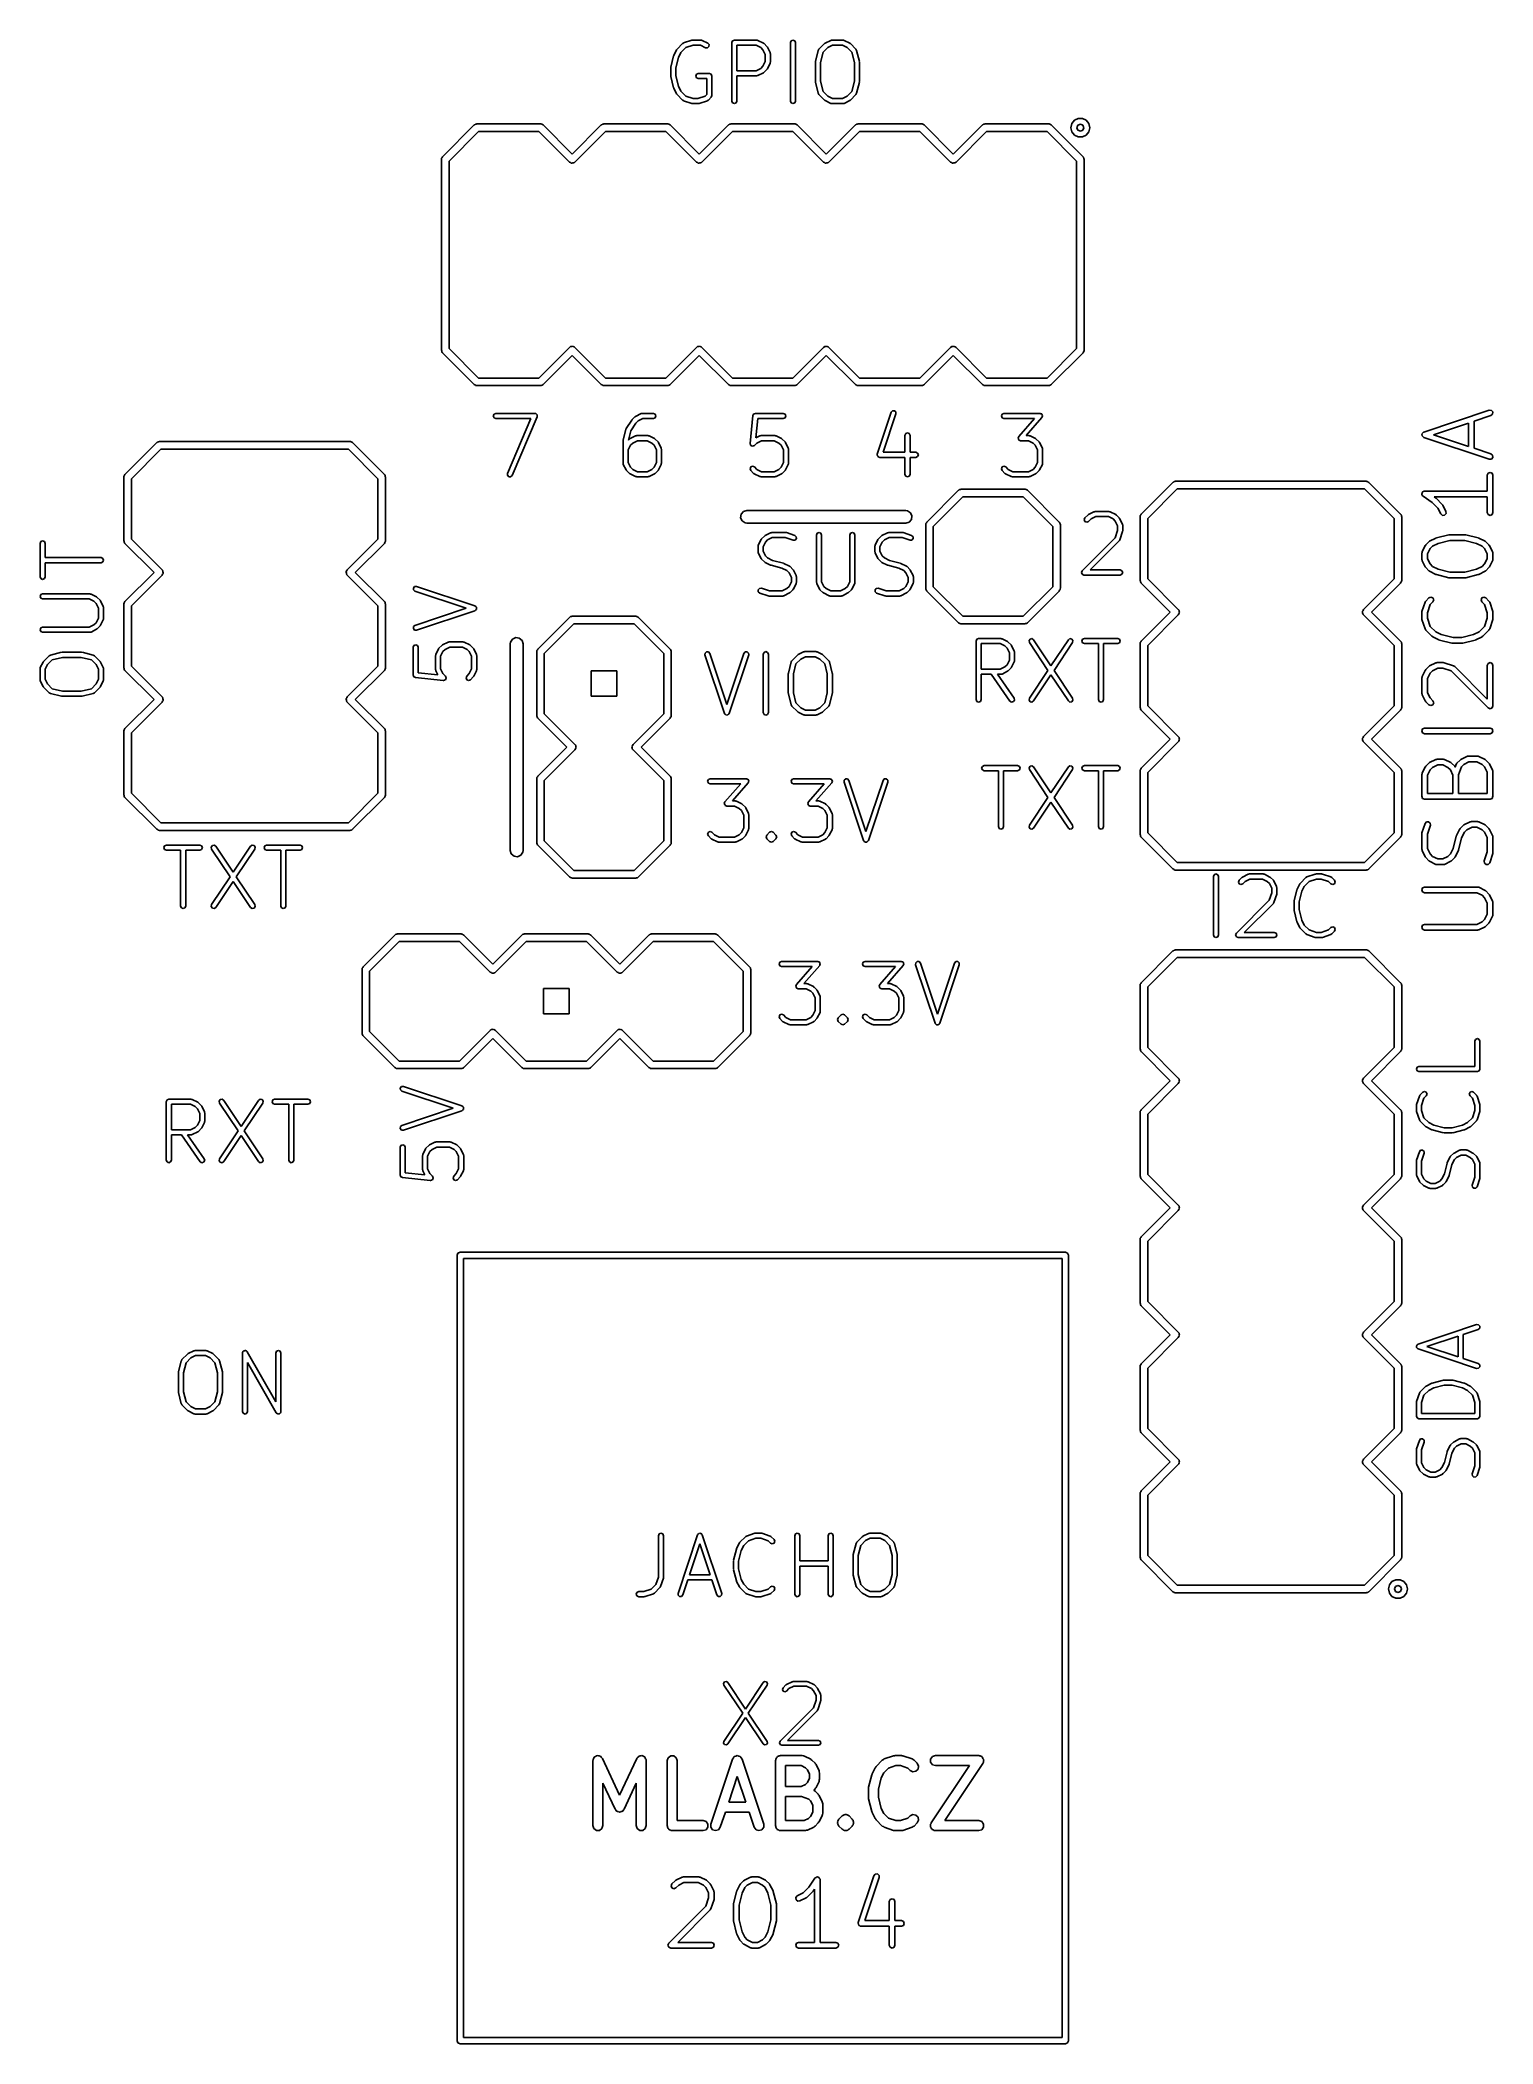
# Model space of a CAD drawing. Extents: x 5.28 to 6.42, y -4.94 to -3.37.
import ezdxf

# ---------------------------------------------------------------- set-up
doc = ezdxf.new("R2010")
doc.units = 0
doc.header["$MEASUREMENT"] = 0
doc.layers.add('BLACK', color=7, linetype='CONTINUOUS')

msp = doc.modelspace()

# ---------------------------------------------------------------- linework, layer by layer
at = {"layer": 'BLACK', "linetype": 'CONTINUOUS'}
for p, q in [((5.77641, -3.37712), (5.7786, -3.37274)), ((5.7786, -3.37274), (5.77885, -3.37252)), ((5.77885, -3.37252), (5.77898, -3.37222)), ((5.77898, -3.37222), (5.78336, -3.36784)), ((5.78585, -3.371), (5.78204, -3.37482)), ((5.78336, -3.36784), (5.78379, -3.36766)), ((5.78379, -3.36766), (5.78414, -3.36735)), ((5.78414, -3.36735), (5.79071, -3.36516)), ((5.79167, -3.36906), (5.78585, -3.371)), ((5.79071, -3.36516), (5.79104, -3.36519)), ((5.79104, -3.36519), (5.79135, -3.36506)), ((5.79135, -3.36506), (5.79792, -3.36506)), ((5.79744, -3.36906), (5.79167, -3.36906)), ((5.8014, -3.37104), (5.79744, -3.36906)), ((5.79792, -3.36506), (5.79835, -3.36524)), ((5.79835, -3.36524), (5.79881, -3.36527)), ((5.79881, -3.36527), (5.80319, -3.36746)), ((5.80293, -3.37115), (5.8014, -3.37104)), ((5.80409, -3.37014), (5.80293, -3.37115)), ((5.80319, -3.36746), (5.80419, -3.36862)), ((5.80419, -3.36862), (5.80409, -3.37014)), ((5.8222, -3.36706), (5.82279, -3.36565)), ((5.8222, -3.41306), (5.8222, -3.36706)), ((5.82279, -3.36565), (5.8242, -3.36506)), ((5.8242, -3.36506), (5.84173, -3.36506)), ((5.8262, -3.36906), (5.8262, -3.38915)), ((5.84125, -3.36906), (5.8262, -3.36906)), ((5.84492, -3.37089), (5.84125, -3.36906)), ((5.84173, -3.36506), (5.84216, -3.36524)), ((5.84216, -3.36524), (5.84262, -3.36527)), ((5.84262, -3.36527), (5.847, -3.36746)), ((5.84665, -3.37263), (5.84492, -3.37089)), ((5.84849, -3.37629), (5.84665, -3.37263)), ((5.847, -3.36746), (5.84722, -3.36771)), ((5.84722, -3.36771), (5.84752, -3.36784)), ((5.84752, -3.36784), (5.84971, -3.37003)), ((5.84971, -3.37003), (5.84984, -3.37033)), ((5.84984, -3.37033), (5.85009, -3.37055)), ((5.85009, -3.37055), (5.85228, -3.37493)), ((5.8682, -3.36706), (5.86879, -3.36565)), ((5.8682, -3.41306), (5.8682, -3.36706)), ((5.86879, -3.36565), (5.8702, -3.36506)), ((5.8702, -3.36506), (5.87162, -3.36565)), ((5.87162, -3.36565), (5.8722, -3.36706)), ((5.8722, -3.36706), (5.8722, -3.41306)), ((5.88798, -3.38191), (5.89017, -3.37315)), ((5.89017, -3.37315), (5.89049, -3.37271)), ((5.89049, -3.37271), (5.89069, -3.37222)), ((5.89069, -3.37222), (5.89507, -3.36784)), ((5.89391, -3.37465), (5.89192, -3.38264)), ((5.89767, -3.37089), (5.89391, -3.37465)), ((5.89507, -3.36784), (5.89538, -3.36771)), ((5.89538, -3.36771), (5.89559, -3.36746)), ((5.89559, -3.36746), (5.89997, -3.36527)), ((5.90134, -3.36906), (5.89767, -3.37089)), ((5.89997, -3.36527), (5.90044, -3.36524)), ((5.90044, -3.36524), (5.90087, -3.36506)), ((5.90087, -3.36506), (5.90963, -3.36506)), ((5.90916, -3.36906), (5.90134, -3.36906)), ((5.91283, -3.37089), (5.90916, -3.36906)), ((5.90963, -3.36506), (5.91006, -3.36524)), ((5.91006, -3.36524), (5.91053, -3.36527)), ((5.91053, -3.36527), (5.91491, -3.36746)), ((5.91659, -3.37465), (5.91283, -3.37089)), ((5.91491, -3.36746), (5.91512, -3.36771)), ((5.91512, -3.36771), (5.91543, -3.36784)), ((5.91543, -3.36784), (5.91981, -3.37222)), ((5.91858, -3.38264), (5.91659, -3.37465)), ((5.91981, -3.37222), (5.92001, -3.37271)), ((5.92001, -3.37271), (5.92033, -3.37315)), ((5.92033, -3.37315), (5.92252, -3.38191)), ((5.77401, -3.38677), (5.77411, -3.38654)), ((5.77401, -3.39335), (5.77401, -3.38677)), ((5.77407, -3.38629), (5.77626, -3.37753)), ((5.77411, -3.38654), (5.77407, -3.38629)), ((5.77626, -3.37753), (5.7764, -3.37734)), ((5.7764, -3.37734), (5.77641, -3.37712)), ((5.78009, -3.37871), (5.77801, -3.38702)), ((5.77801, -3.38702), (5.77801, -3.3931)), ((5.78204, -3.37482), (5.78009, -3.37871)), ((5.8262, -3.38915), (5.84125, -3.38915)), ((5.84125, -3.38915), (5.84492, -3.38732)), ((5.84492, -3.38732), (5.84665, -3.38559)), ((5.84665, -3.38559), (5.84849, -3.38192)), ((5.84752, -3.39038), (5.84722, -3.3905)), ((5.84971, -3.38819), (5.84752, -3.39038)), ((5.84849, -3.38192), (5.84849, -3.37629)), ((5.84984, -3.38788), (5.84971, -3.38819)), ((5.85009, -3.38767), (5.84984, -3.38788)), ((5.85228, -3.38329), (5.85009, -3.38767)), ((5.85228, -3.37493), (5.85231, -3.37539)), ((5.85231, -3.38282), (5.85228, -3.38329)), ((5.85231, -3.37539), (5.85249, -3.37582)), ((5.85249, -3.38239), (5.85231, -3.38282)), ((5.85249, -3.37582), (5.85249, -3.38239)), ((5.88792, -3.38239), (5.88801, -3.38216)), ((5.88792, -3.39773), (5.88792, -3.38239)), ((5.88801, -3.38216), (5.88798, -3.38191)), ((5.89192, -3.38264), (5.89192, -3.39748)), ((5.91858, -3.39748), (5.91858, -3.38264)), ((5.92252, -3.38191), (5.92249, -3.38216)), ((5.92249, -3.38216), (5.92258, -3.38239)), ((5.92258, -3.38239), (5.92258, -3.39773)), ((5.77411, -3.39358), (5.77401, -3.39335)), ((5.77407, -3.39383), (5.77411, -3.39358)), ((5.77626, -3.40259), (5.77407, -3.39383)), ((5.7764, -3.40277), (5.77626, -3.40259)), ((5.77641, -3.403), (5.7764, -3.40277)), ((5.7786, -3.40738), (5.77641, -3.403)), ((5.77801, -3.3931), (5.78009, -3.40141)), ((5.78009, -3.40141), (5.78204, -3.4053)), ((5.78204, -3.4053), (5.78585, -3.40912)), ((5.79373, -3.39335), (5.79431, -3.39193)), ((5.79431, -3.39476), (5.79373, -3.39335)), ((5.79431, -3.39193), (5.79573, -3.39135)), ((5.79573, -3.39535), (5.79431, -3.39476)), ((5.79573, -3.39135), (5.80449, -3.39135)), ((5.80249, -3.39535), (5.79573, -3.39535)), ((5.80249, -3.40785), (5.80249, -3.39535)), ((5.80449, -3.39135), (5.8059, -3.39193)), ((5.8059, -3.39193), (5.80649, -3.39335)), ((5.80649, -3.39335), (5.80649, -3.40868)), ((5.84173, -3.39315), (5.8262, -3.39315)), ((5.8262, -3.39315), (5.8262, -3.41306)), ((5.84216, -3.39298), (5.84173, -3.39315)), ((5.84262, -3.39294), (5.84216, -3.39298)), ((5.847, -3.39075), (5.84262, -3.39294)), ((5.84722, -3.3905), (5.847, -3.39075)), ((5.88801, -3.39796), (5.88792, -3.39773)), ((5.88798, -3.39821), (5.88801, -3.39796)), ((5.89017, -3.40697), (5.88798, -3.39821)), ((5.89192, -3.39748), (5.89391, -3.40547)), ((5.89391, -3.40547), (5.89767, -3.40923)), ((5.91283, -3.40923), (5.91659, -3.40547)), ((5.91659, -3.40547), (5.91858, -3.39748)), ((5.92252, -3.39821), (5.92033, -3.40697)), ((5.92258, -3.39773), (5.92249, -3.39796)), ((5.92249, -3.39796), (5.92252, -3.39821)), ((5.77885, -3.4076), (5.7786, -3.40738)), ((5.77898, -3.4079), (5.77885, -3.4076)), ((5.78336, -3.41228), (5.77898, -3.4079)), ((5.78379, -3.41246), (5.78336, -3.41228)), ((5.78414, -3.41277), (5.78379, -3.41246)), ((5.79071, -3.41496), (5.78414, -3.41277)), ((5.78585, -3.40912), (5.79167, -3.41106)), ((5.79104, -3.41493), (5.79071, -3.41496)), ((5.79135, -3.41506), (5.79104, -3.41493)), ((5.79573, -3.41506), (5.79135, -3.41506)), ((5.79167, -3.41106), (5.7954, -3.41106)), ((5.7954, -3.41106), (5.80122, -3.40912)), ((5.79603, -3.41493), (5.79573, -3.41506)), ((5.79636, -3.41496), (5.79603, -3.41493)), ((5.80293, -3.41277), (5.79636, -3.41496)), ((5.80122, -3.40912), (5.80249, -3.40785)), ((5.80328, -3.41246), (5.80293, -3.41277)), ((5.80371, -3.41228), (5.80328, -3.41246)), ((5.8059, -3.41009), (5.80371, -3.41228)), ((5.80649, -3.40868), (5.8059, -3.41009)), ((5.82279, -3.41447), (5.8222, -3.41306)), ((5.8242, -3.41506), (5.82279, -3.41447)), ((5.82562, -3.41447), (5.8242, -3.41506)), ((5.8262, -3.41306), (5.82562, -3.41447)), ((5.86879, -3.41447), (5.8682, -3.41306)), ((5.8702, -3.41506), (5.86879, -3.41447)), ((5.87162, -3.41447), (5.8702, -3.41506)), ((5.8722, -3.41306), (5.87162, -3.41447)), ((5.89049, -3.40741), (5.89017, -3.40697)), ((5.89069, -3.4079), (5.89049, -3.40741)), ((5.89507, -3.41228), (5.89069, -3.4079)), ((5.89538, -3.41241), (5.89507, -3.41228)), ((5.89559, -3.41266), (5.89538, -3.41241)), ((5.89997, -3.41485), (5.89559, -3.41266)), ((5.89767, -3.40923), (5.90134, -3.41106)), ((5.90044, -3.41488), (5.89997, -3.41485)), ((5.90087, -3.41506), (5.90044, -3.41488)), ((5.90963, -3.41506), (5.90087, -3.41506)), ((5.90134, -3.41106), (5.90916, -3.41106)), ((5.90916, -3.41106), (5.91283, -3.40923)), ((5.91006, -3.41488), (5.90963, -3.41506)), ((5.91053, -3.41485), (5.91006, -3.41488)), ((5.91491, -3.41266), (5.91053, -3.41485)), ((5.91512, -3.41241), (5.91491, -3.41266)), ((5.91543, -3.41228), (5.91512, -3.41241)), ((5.91981, -3.4079), (5.91543, -3.41228)), ((5.92001, -3.40741), (5.91981, -3.4079)), ((5.92033, -3.40697), (5.92001, -3.40741)), ((5.59438, -3.45688), (5.61938, -3.43188)), ((5.62274, -3.437), (5.5995, -3.46024)), ((5.61938, -3.43188), (5.61953, -3.43177)), ((5.61953, -3.43177), (5.61957, -3.4317)), ((5.61957, -3.4317), (5.6197, -3.43166)), ((5.6197, -3.43166), (5.62023, -3.43128)), ((5.62023, -3.43128), (5.62088, -3.43122)), ((5.62088, -3.43122), (5.6215, -3.431)), ((5.6215, -3.431), (5.6715, -3.431)), ((5.67026, -3.437), (5.62274, -3.437)), ((5.69438, -3.46112), (5.67026, -3.437)), ((5.6715, -3.431), (5.67168, -3.43103)), ((5.67168, -3.43103), (5.67176, -3.43101)), ((5.67176, -3.43101), (5.67188, -3.43107)), ((5.67188, -3.43107), (5.67253, -3.43118)), ((5.67253, -3.43118), (5.67303, -3.4316)), ((5.67303, -3.4316), (5.67362, -3.43188)), ((5.67362, -3.43188), (5.6965, -3.45476)), ((5.6965, -3.45476), (5.71938, -3.43188)), ((5.72274, -3.437), (5.69862, -3.46112)), ((5.71938, -3.43188), (5.71953, -3.43177)), ((5.71953, -3.43177), (5.71957, -3.4317)), ((5.71957, -3.4317), (5.7197, -3.43166)), ((5.7197, -3.43166), (5.72023, -3.43128)), ((5.72023, -3.43128), (5.72088, -3.43122)), ((5.72088, -3.43122), (5.7215, -3.431)), ((5.7215, -3.431), (5.7715, -3.431)), ((5.77026, -3.437), (5.72274, -3.437)), ((5.79438, -3.46112), (5.77026, -3.437)), ((5.7715, -3.431), (5.77168, -3.43103)), ((5.77168, -3.43103), (5.77176, -3.43101)), ((5.77176, -3.43101), (5.77188, -3.43107)), ((5.77188, -3.43107), (5.77253, -3.43118)), ((5.77253, -3.43118), (5.77303, -3.4316)), ((5.77303, -3.4316), (5.77362, -3.43188)), ((5.77362, -3.43188), (5.7965, -3.45476)), ((5.7965, -3.45476), (5.81938, -3.43188)), ((5.82274, -3.437), (5.79862, -3.46112)), ((5.81938, -3.43188), (5.81953, -3.43177)), ((5.81953, -3.43177), (5.81957, -3.4317)), ((5.81957, -3.4317), (5.8197, -3.43166)), ((5.8197, -3.43166), (5.82023, -3.43128)), ((5.82023, -3.43128), (5.82088, -3.43122)), ((5.82088, -3.43122), (5.8215, -3.431)), ((5.8215, -3.431), (5.8715, -3.431)), ((5.87026, -3.437), (5.82274, -3.437)), ((5.89438, -3.46112), (5.87026, -3.437)), ((5.8715, -3.431), (5.87168, -3.43103)), ((5.87168, -3.43103), (5.87176, -3.43101)), ((5.87176, -3.43101), (5.87188, -3.43107)), ((5.87188, -3.43107), (5.87253, -3.43118)), ((5.87253, -3.43118), (5.87303, -3.4316)), ((5.87303, -3.4316), (5.87362, -3.43188)), ((5.87362, -3.43188), (5.8965, -3.45476)), ((5.8965, -3.45476), (5.91938, -3.43188)), ((5.92274, -3.437), (5.89862, -3.46112)), ((5.91938, -3.43188), (5.91953, -3.43177)), ((5.91953, -3.43177), (5.91957, -3.4317)), ((5.91957, -3.4317), (5.9197, -3.43166)), ((5.9197, -3.43166), (5.92023, -3.43128)), ((5.92023, -3.43128), (5.92088, -3.43122)), ((5.92088, -3.43122), (5.9215, -3.431)), ((5.9215, -3.431), (5.9715, -3.431)), ((5.97026, -3.437), (5.92274, -3.437)), ((5.99438, -3.46112), (5.97026, -3.437)), ((5.9715, -3.431), (5.97168, -3.43103)), ((5.97168, -3.43103), (5.97176, -3.43101)), ((5.97176, -3.43101), (5.97188, -3.43107)), ((5.97188, -3.43107), (5.97253, -3.43118)), ((5.97253, -3.43118), (5.97303, -3.4316)), ((5.97303, -3.4316), (5.97362, -3.43188)), ((5.97362, -3.43188), (5.9965, -3.45476)), ((5.9965, -3.45476), (6.01938, -3.43188)), ((6.02274, -3.437), (5.99862, -3.46112)), ((6.01938, -3.43188), (6.01953, -3.43177)), ((6.01953, -3.43177), (6.01957, -3.4317)), ((6.01957, -3.4317), (6.0197, -3.43166)), ((6.0197, -3.43166), (6.02023, -3.43128)), ((6.02023, -3.43128), (6.02088, -3.43122)), ((6.02088, -3.43122), (6.0215, -3.431)), ((6.0215, -3.431), (6.0715, -3.431)), ((6.07026, -3.437), (6.02274, -3.437)), ((6.0935, -3.46024), (6.07026, -3.437)), ((6.0715, -3.431), (6.07168, -3.43103)), ((6.07168, -3.43103), (6.07176, -3.43101)), ((6.07176, -3.43101), (6.07188, -3.43107)), ((6.07188, -3.43107), (6.07253, -3.43118)), ((6.07253, -3.43118), (6.07303, -3.4316)), ((6.07303, -3.4316), (6.07362, -3.43188)), ((6.07362, -3.43188), (6.09862, -3.45688)), ((6.089, -3.43399), (6.08975, -3.43074)), ((6.089, -3.434), (6.089, -3.43399)), ((6.08974, -3.43724), (6.089, -3.434)), ((6.09181, -3.43985), (6.08974, -3.43724)), ((6.08975, -3.43074), (6.09183, -3.42813)), ((6.09183, -3.42813), (6.09484, -3.42669)), ((6.09459, -3.43209), (6.09379, -3.434)), ((6.09379, -3.434), (6.09459, -3.43591)), ((6.0965, -3.43129), (6.09459, -3.43209)), ((6.09459, -3.43591), (6.0965, -3.43671)), ((6.09484, -3.42669), (6.09817, -3.42669)), ((6.09841, -3.43209), (6.0965, -3.43129)), ((6.0965, -3.43671), (6.09841, -3.43591)), ((6.09817, -3.42669), (6.10118, -3.42814)), ((6.09921, -3.434), (6.09841, -3.43209)), ((6.09841, -3.43591), (6.09921, -3.434)), ((6.10325, -3.43728), (6.10116, -3.43988)), ((6.10118, -3.42814), (6.10326, -3.43075)), ((6.104, -3.43403), (6.10325, -3.43728)), ((6.10326, -3.43075), (6.104, -3.434)), ((6.104, -3.434), (6.104, -3.43403)), ((6.09481, -3.44131), (6.09181, -3.43985)), ((6.09815, -3.44132), (6.09481, -3.44131)), ((6.10116, -3.43988), (6.09815, -3.44132)), ((5.5935, -3.459), (5.59353, -3.45882)), ((5.5935, -3.609), (5.5935, -3.459)), ((5.59351, -3.45874), (5.59357, -3.45862)), ((5.59353, -3.45882), (5.59351, -3.45874)), ((5.59357, -3.45862), (5.59368, -3.45797)), ((5.59368, -3.45797), (5.5941, -3.45747)), ((5.5941, -3.45747), (5.59438, -3.45688)), ((5.5995, -3.46024), (5.5995, -3.60776)), ((5.69509, -3.46145), (5.69438, -3.46112)), ((5.69572, -3.4619), (5.69509, -3.46145)), ((5.69599, -3.46187), (5.69572, -3.4619)), ((5.69624, -3.46199), (5.69599, -3.46187)), ((5.69699, -3.46179), (5.69624, -3.46199)), ((5.69777, -3.46172), (5.69699, -3.46179)), ((5.69809, -3.46149), (5.69777, -3.46172)), ((5.69822, -3.46146), (5.69809, -3.46149)), ((5.6983, -3.46135), (5.69822, -3.46146)), ((5.69862, -3.46112), (5.6983, -3.46135)), ((5.79509, -3.46145), (5.79438, -3.46112)), ((5.79572, -3.4619), (5.79509, -3.46145)), ((5.79599, -3.46187), (5.79572, -3.4619)), ((5.79624, -3.46199), (5.79599, -3.46187)), ((5.79699, -3.46179), (5.79624, -3.46199)), ((5.79777, -3.46172), (5.79699, -3.46179)), ((5.79809, -3.46149), (5.79777, -3.46172)), ((5.79822, -3.46146), (5.79809, -3.46149)), ((5.7983, -3.46135), (5.79822, -3.46146)), ((5.79862, -3.46112), (5.7983, -3.46135)), ((5.89509, -3.46145), (5.89438, -3.46112)), ((5.89572, -3.4619), (5.89509, -3.46145)), ((5.89599, -3.46187), (5.89572, -3.4619)), ((5.89624, -3.46199), (5.89599, -3.46187)), ((5.89699, -3.46179), (5.89624, -3.46199)), ((5.89777, -3.46172), (5.89699, -3.46179)), ((5.89809, -3.46149), (5.89777, -3.46172)), ((5.89822, -3.46146), (5.89809, -3.46149)), ((5.8983, -3.46135), (5.89822, -3.46146)), ((5.89862, -3.46112), (5.8983, -3.46135)), ((5.99509, -3.46145), (5.99438, -3.46112)), ((5.99572, -3.4619), (5.99509, -3.46145)), ((5.99599, -3.46187), (5.99572, -3.4619)), ((5.99624, -3.46199), (5.99599, -3.46187)), ((5.99699, -3.46179), (5.99624, -3.46199)), ((5.99777, -3.46172), (5.99699, -3.46179)), ((5.99809, -3.46149), (5.99777, -3.46172)), ((5.99822, -3.46146), (5.99809, -3.46149)), ((5.9983, -3.46135), (5.99822, -3.46146)), ((5.99862, -3.46112), (5.9983, -3.46135)), ((6.0935, -3.60776), (6.0935, -3.46024)), ((6.09862, -3.45688), (6.09873, -3.45703)), ((6.09873, -3.45703), (6.0988, -3.45707)), ((6.0988, -3.45707), (6.09884, -3.4572)), ((6.09884, -3.4572), (6.09922, -3.45773)), ((6.09922, -3.45773), (6.09928, -3.45838)), ((6.09928, -3.45838), (6.0995, -3.459)), ((6.0995, -3.459), (6.0995, -3.609)), ((5.59372, -3.60962), (5.5935, -3.609)), ((5.59378, -3.61027), (5.59372, -3.60962)), ((5.59416, -3.6108), (5.59378, -3.61027)), ((5.5942, -3.61093), (5.59416, -3.6108)), ((5.59427, -3.61097), (5.5942, -3.61093)), ((5.59438, -3.61112), (5.59427, -3.61097)), ((5.61938, -3.63612), (5.59438, -3.61112)), ((5.5995, -3.60776), (5.62274, -3.631)), ((5.67026, -3.631), (5.69438, -3.60688)), ((5.69438, -3.60688), (5.6947, -3.60665)), ((5.6947, -3.60665), (5.69478, -3.60654)), ((5.69478, -3.60654), (5.69491, -3.60651)), ((5.69491, -3.60651), (5.69523, -3.60628)), ((5.69523, -3.60628), (5.69601, -3.60621)), ((5.69601, -3.60621), (5.69676, -3.60601)), ((5.69676, -3.60601), (5.69701, -3.60613)), ((5.69701, -3.60613), (5.69728, -3.6061)), ((5.69728, -3.6061), (5.69791, -3.60655)), ((5.69791, -3.60655), (5.69862, -3.60688)), ((5.69862, -3.60688), (5.72274, -3.631)), ((5.77026, -3.631), (5.79438, -3.60688)), ((5.79438, -3.60688), (5.7947, -3.60665)), ((5.7947, -3.60665), (5.79478, -3.60654)), ((5.79478, -3.60654), (5.79491, -3.60651)), ((5.79491, -3.60651), (5.79523, -3.60628)), ((5.79523, -3.60628), (5.79601, -3.60621)), ((5.79601, -3.60621), (5.79676, -3.60601)), ((5.79676, -3.60601), (5.79701, -3.60613)), ((5.79701, -3.60613), (5.79728, -3.6061)), ((5.79728, -3.6061), (5.79791, -3.60655)), ((5.79791, -3.60655), (5.79862, -3.60688)), ((5.79862, -3.60688), (5.82274, -3.631)), ((5.87026, -3.631), (5.89438, -3.60688)), ((5.89438, -3.60688), (5.8947, -3.60665)), ((5.8947, -3.60665), (5.89478, -3.60654)), ((5.89478, -3.60654), (5.89491, -3.60651)), ((5.89491, -3.60651), (5.89523, -3.60628)), ((5.89523, -3.60628), (5.89601, -3.60621)), ((5.89601, -3.60621), (5.89676, -3.60601)), ((5.89676, -3.60601), (5.89701, -3.60613)), ((5.89701, -3.60613), (5.89728, -3.6061)), ((5.89728, -3.6061), (5.89791, -3.60655)), ((5.89791, -3.60655), (5.89862, -3.60688)), ((5.89862, -3.60688), (5.92274, -3.631)), ((5.97026, -3.631), (5.99438, -3.60688)), ((5.99438, -3.60688), (5.9947, -3.60665)), ((5.9947, -3.60665), (5.99478, -3.60654)), ((5.99478, -3.60654), (5.99491, -3.60651)), ((5.99491, -3.60651), (5.99523, -3.60628)), ((5.99523, -3.60628), (5.99601, -3.60621)), ((5.99601, -3.60621), (5.99676, -3.60601)), ((5.99676, -3.60601), (5.99701, -3.60613)), ((5.99701, -3.60613), (5.99728, -3.6061)), ((5.99728, -3.6061), (5.99791, -3.60655)), ((5.99791, -3.60655), (5.99862, -3.60688)), ((5.99862, -3.60688), (6.02274, -3.631)), ((6.07026, -3.631), (6.0935, -3.60776)), ((6.09862, -3.61112), (6.07362, -3.63612)), ((6.0989, -3.61053), (6.09862, -3.61112)), ((6.09932, -3.61003), (6.0989, -3.61053)), ((6.09943, -3.60938), (6.09932, -3.61003)), ((6.09949, -3.60926), (6.09943, -3.60938)), ((6.0995, -3.609), (6.09947, -3.60918)), ((6.09947, -3.60918), (6.09949, -3.60926)), ((5.6965, -3.61324), (5.67362, -3.63612)), ((5.71938, -3.63612), (5.6965, -3.61324)), ((5.7965, -3.61324), (5.77362, -3.63612)), ((5.81938, -3.63612), (5.7965, -3.61324)), ((5.8965, -3.61324), (5.87362, -3.63612)), ((5.91938, -3.63612), (5.8965, -3.61324)), ((5.9965, -3.61324), (5.97362, -3.63612)), ((6.01938, -3.63612), (5.9965, -3.61324)), ((5.61997, -3.6364), (5.61938, -3.63612)), ((5.62047, -3.63682), (5.61997, -3.6364)), ((5.62112, -3.63693), (5.62047, -3.63682)), ((5.62124, -3.63699), (5.62112, -3.63693)), ((5.62132, -3.63697), (5.62124, -3.63699)), ((5.6215, -3.637), (5.62132, -3.63697)), ((5.6715, -3.637), (5.6215, -3.637)), ((5.62274, -3.631), (5.67026, -3.631)), ((5.67212, -3.63678), (5.6715, -3.637)), ((5.67277, -3.63672), (5.67212, -3.63678)), ((5.6733, -3.63634), (5.67277, -3.63672)), ((5.67343, -3.6363), (5.6733, -3.63634)), ((5.67347, -3.63623), (5.67343, -3.6363)), ((5.67362, -3.63612), (5.67347, -3.63623)), ((5.71997, -3.6364), (5.71938, -3.63612)), ((5.72047, -3.63682), (5.71997, -3.6364)), ((5.72112, -3.63693), (5.72047, -3.63682)), ((5.72124, -3.63699), (5.72112, -3.63693)), ((5.72132, -3.63697), (5.72124, -3.63699)), ((5.7215, -3.637), (5.72132, -3.63697)), ((5.7715, -3.637), (5.7215, -3.637)), ((5.72274, -3.631), (5.77026, -3.631)), ((5.77212, -3.63678), (5.7715, -3.637)), ((5.77277, -3.63672), (5.77212, -3.63678)), ((5.7733, -3.63634), (5.77277, -3.63672)), ((5.77343, -3.6363), (5.7733, -3.63634)), ((5.77347, -3.63623), (5.77343, -3.6363)), ((5.77362, -3.63612), (5.77347, -3.63623)), ((5.81997, -3.6364), (5.81938, -3.63612)), ((5.82047, -3.63682), (5.81997, -3.6364)), ((5.82112, -3.63693), (5.82047, -3.63682)), ((5.82124, -3.63699), (5.82112, -3.63693)), ((5.82132, -3.63697), (5.82124, -3.63699)), ((5.8215, -3.637), (5.82132, -3.63697)), ((5.8715, -3.637), (5.8215, -3.637)), ((5.82274, -3.631), (5.87026, -3.631)), ((5.87212, -3.63678), (5.8715, -3.637)), ((5.87277, -3.63672), (5.87212, -3.63678)), ((5.8733, -3.63634), (5.87277, -3.63672)), ((5.87343, -3.6363), (5.8733, -3.63634)), ((5.87347, -3.63623), (5.87343, -3.6363)), ((5.87362, -3.63612), (5.87347, -3.63623)), ((5.91997, -3.6364), (5.91938, -3.63612)), ((5.92047, -3.63682), (5.91997, -3.6364)), ((5.92112, -3.63693), (5.92047, -3.63682)), ((5.92124, -3.63699), (5.92112, -3.63693)), ((5.92132, -3.63697), (5.92124, -3.63699)), ((5.9215, -3.637), (5.92132, -3.63697)), ((5.9715, -3.637), (5.9215, -3.637)), ((5.92274, -3.631), (5.97026, -3.631)), ((5.97212, -3.63678), (5.9715, -3.637)), ((5.97277, -3.63672), (5.97212, -3.63678)), ((5.9733, -3.63634), (5.97277, -3.63672)), ((5.97343, -3.6363), (5.9733, -3.63634)), ((5.97347, -3.63623), (5.97343, -3.6363)), ((5.97362, -3.63612), (5.97347, -3.63623)), ((6.01997, -3.6364), (6.01938, -3.63612)), ((6.02047, -3.63682), (6.01997, -3.6364)), ((6.02112, -3.63693), (6.02047, -3.63682)), ((6.02124, -3.63699), (6.02112, -3.63693)), ((6.02132, -3.63697), (6.02124, -3.63699)), ((6.0215, -3.637), (6.02132, -3.63697)), ((6.0715, -3.637), (6.0215, -3.637)), ((6.02274, -3.631), (6.07026, -3.631)), ((6.07212, -3.63678), (6.0715, -3.637)), ((6.07277, -3.63672), (6.07212, -3.63678)), ((6.0733, -3.63634), (6.07277, -3.63672)), ((6.07343, -3.6363), (6.0733, -3.63634)), ((6.07347, -3.63623), (6.07343, -3.6363)), ((6.07362, -3.63612), (6.07347, -3.63623)), ((5.93661, -3.69084), (5.94757, -3.65799)), ((5.94757, -3.65799), (5.94857, -3.65683)), ((5.94857, -3.65683), (5.9501, -3.65672)), ((5.9501, -3.65672), (5.95125, -3.65772)), ((5.95125, -3.65772), (5.95136, -3.65925)), ((6.36682, -3.67349), (6.41834, -3.65632)), ((6.41834, -3.65632), (6.42005, -3.65644)), ((6.42005, -3.65644), (6.42117, -3.65773)), ((6.42117, -3.65773), (6.42105, -3.65945)), ((5.63432, -3.66081), (5.63491, -3.6594)), ((5.63491, -3.66222), (5.63432, -3.66081)), ((5.63491, -3.6594), (5.63632, -3.65881)), ((5.63632, -3.66281), (5.63491, -3.66222)), ((5.63632, -3.65881), (5.66699, -3.65881)), ((5.66395, -3.66281), (5.63632, -3.66281)), ((5.64544, -3.70602), (5.66395, -3.66281)), ((5.66883, -3.6616), (5.64911, -3.7076)), ((5.66699, -3.65881), (5.66737, -3.65897)), ((5.66737, -3.65897), (5.66778, -3.65897)), ((5.66778, -3.65897), (5.66805, -3.65925)), ((5.66805, -3.65925), (5.6684, -3.6594)), ((5.6684, -3.6594), (5.66856, -3.65977)), ((5.66856, -3.65977), (5.66885, -3.66007)), ((5.66899, -3.66081), (5.66883, -3.66119)), ((5.66883, -3.66119), (5.66883, -3.6616)), ((5.66885, -3.66007), (5.66884, -3.66045)), ((5.66884, -3.66045), (5.66899, -3.66081)), ((5.73657, -3.68004), (5.73876, -3.67128)), ((5.73876, -3.67128), (5.73897, -3.671)), ((5.73897, -3.671), (5.73904, -3.67065)), ((5.73904, -3.67065), (5.74342, -3.66408)), ((5.74256, -3.67258), (5.74074, -3.67985)), ((5.74664, -3.66646), (5.74256, -3.67258)), ((5.74342, -3.66408), (5.74359, -3.66397)), ((5.74359, -3.66397), (5.74367, -3.66378)), ((5.74367, -3.66378), (5.74586, -3.66159)), ((5.74586, -3.66159), (5.74616, -3.66146)), ((5.74616, -3.66146), (5.74638, -3.66121)), ((5.74638, -3.66121), (5.75076, -3.65902)), ((5.74846, -3.66464), (5.74664, -3.66646)), ((5.75213, -3.66281), (5.74846, -3.66464)), ((5.75076, -3.65902), (5.75122, -3.65899)), ((5.75122, -3.65899), (5.75165, -3.65881)), ((5.75165, -3.65881), (5.76042, -3.65881)), ((5.76042, -3.66281), (5.75213, -3.66281)), ((5.76042, -3.65881), (5.76183, -3.6594)), ((5.76183, -3.66222), (5.76042, -3.66281)), ((5.76183, -3.6594), (5.76242, -3.66081)), ((5.76242, -3.66081), (5.76183, -3.66222)), ((5.83652, -3.68252), (5.83871, -3.66061)), ((5.83871, -3.66061), (5.83903, -3.66002)), ((5.83903, -3.66002), (5.83929, -3.6594)), ((5.83929, -3.6594), (5.83939, -3.65935)), ((5.83939, -3.65935), (5.83944, -3.65926)), ((5.83944, -3.65926), (5.84008, -3.65907)), ((5.84008, -3.65907), (5.8407, -3.65881)), ((5.8407, -3.65881), (5.86261, -3.65881)), ((5.84251, -3.66281), (5.84098, -3.67815)), ((5.86261, -3.66281), (5.84251, -3.66281)), ((5.86261, -3.65881), (5.86402, -3.6594)), ((5.86402, -3.66222), (5.86261, -3.66281)), ((5.86402, -3.6594), (5.86461, -3.66081)), ((5.86461, -3.66081), (5.86402, -3.66222)), ((5.95136, -3.65925), (5.94129, -3.68948)), ((5.959, -3.67473), (5.96042, -3.67414)), ((5.96042, -3.67414), (5.96183, -3.67473)), ((6.03432, -3.66081), (6.03491, -3.6594)), ((6.03491, -3.66222), (6.03432, -3.66081)), ((6.03491, -3.6594), (6.03632, -3.65881)), ((6.03632, -3.66281), (6.03491, -3.66222)), ((6.03632, -3.65881), (6.0648, -3.65881)), ((6.06039, -3.66281), (6.03632, -3.66281)), ((6.04796, -3.67702), (6.06039, -3.66281)), ((6.0663, -3.66213), (6.05387, -3.67633)), ((6.0648, -3.65881), (6.06545, -3.65908)), ((6.06545, -3.65908), (6.06611, -3.6593)), ((6.06611, -3.6593), (6.06615, -3.65937)), ((6.06615, -3.65937), (6.06621, -3.6594)), ((6.06621, -3.6594), (6.06648, -3.66005)), ((6.06653, -3.66146), (6.0663, -3.66213)), ((6.06648, -3.66005), (6.06679, -3.66068)), ((6.0668, -3.66081), (6.06653, -3.66146)), ((6.06679, -3.66068), (6.06677, -3.66074)), ((6.06677, -3.66074), (6.0668, -3.66081)), ((6.36552, -3.67461), (6.36606, -3.67415)), ((6.36606, -3.67415), (6.36652, -3.67361)), ((6.36652, -3.67361), (6.36669, -3.6736)), ((6.36669, -3.6736), (6.36682, -3.67349)), ((6.40209, -3.66646), (6.37461, -3.67562)), ((6.40209, -3.68478), (6.40209, -3.66646)), ((6.41975, -3.66057), (6.40657, -3.66496)), ((6.40657, -3.66496), (6.40657, -3.68627)), ((6.42105, -3.65945), (6.41975, -3.66057)), ((5.34438, -3.70688), (5.36938, -3.68188)), ((5.37274, -3.687), (5.3495, -3.71024)), ((5.36938, -3.68188), (5.36953, -3.68177)), ((5.36953, -3.68177), (5.36957, -3.6817)), ((5.36957, -3.6817), (5.3697, -3.68166)), ((5.3697, -3.68166), (5.37023, -3.68128)), ((5.37023, -3.68128), (5.37088, -3.68122)), ((5.37088, -3.68122), (5.3715, -3.681)), ((5.3715, -3.681), (5.5215, -3.681)), ((5.52026, -3.687), (5.37274, -3.687)), ((5.5435, -3.71024), (5.52026, -3.687)), ((5.5215, -3.681), (5.52168, -3.68103)), ((5.52168, -3.68103), (5.52176, -3.68101)), ((5.52176, -3.68101), (5.52188, -3.68107)), ((5.52188, -3.68107), (5.52253, -3.68118)), ((5.52253, -3.68118), (5.52303, -3.6816)), ((5.52303, -3.6816), (5.52362, -3.68188)), ((5.52362, -3.68188), (5.54862, -3.70688)), ((5.73651, -3.68052), (5.73661, -3.68029)), ((5.73651, -3.69805), (5.73651, -3.68052)), ((5.73661, -3.68029), (5.73657, -3.68004)), ((5.74235, -3.6839), (5.74051, -3.68757)), ((5.74051, -3.68757), (5.74051, -3.69758)), ((5.74074, -3.67985), (5.74148, -3.67911)), ((5.74148, -3.67911), (5.74178, -3.67898)), ((5.74178, -3.67898), (5.742, -3.67873)), ((5.742, -3.67873), (5.74638, -3.67654)), ((5.74408, -3.68217), (5.74235, -3.6839)), ((5.74775, -3.68033), (5.74408, -3.68217)), ((5.74638, -3.67654), (5.74684, -3.67651)), ((5.74684, -3.67651), (5.74727, -3.67633)), ((5.74727, -3.67633), (5.75604, -3.67633)), ((5.75556, -3.68033), (5.74775, -3.68033)), ((5.75923, -3.68217), (5.75556, -3.68033)), ((5.75604, -3.67633), (5.75647, -3.67651)), ((5.75647, -3.67651), (5.75693, -3.67654)), ((5.75693, -3.67654), (5.76131, -3.67873)), ((5.76096, -3.6839), (5.75923, -3.68217)), ((5.7628, -3.68757), (5.76096, -3.6839)), ((5.76131, -3.67873), (5.76153, -3.67898)), ((5.76153, -3.67898), (5.76183, -3.67911)), ((5.76183, -3.67911), (5.76402, -3.6813)), ((5.7628, -3.69758), (5.7628, -3.68757)), ((5.76402, -3.6813), (5.76415, -3.6816)), ((5.76415, -3.6816), (5.7644, -3.68182)), ((5.7644, -3.68182), (5.76659, -3.6862)), ((5.76659, -3.6862), (5.76662, -3.68667)), ((5.76662, -3.68667), (5.7668, -3.6871)), ((5.7668, -3.6871), (5.7668, -3.69805)), ((5.83651, -3.68271), (5.83655, -3.68262)), ((5.83677, -3.68334), (5.83651, -3.68271)), ((5.83655, -3.68262), (5.83652, -3.68252)), ((5.83696, -3.68398), (5.83677, -3.68334)), ((5.83706, -3.68403), (5.83696, -3.68398)), ((5.8371, -3.68413), (5.83706, -3.68403)), ((5.83772, -3.68439), (5.8371, -3.68413)), ((5.83831, -3.6847), (5.83772, -3.68439)), ((5.83841, -3.68467), (5.83831, -3.6847)), ((5.83851, -3.68471), (5.83841, -3.68467)), ((5.83913, -3.68446), (5.83851, -3.68471)), ((5.83978, -3.68426), (5.83913, -3.68446)), ((5.83983, -3.68417), (5.83978, -3.68426)), ((5.83993, -3.68413), (5.83983, -3.68417)), ((5.84189, -3.68217), (5.83993, -3.68413)), ((5.84098, -3.67815), (5.84419, -3.67654)), ((5.84556, -3.68033), (5.84189, -3.68217)), ((5.84419, -3.67654), (5.84465, -3.67651)), ((5.84465, -3.67651), (5.84508, -3.67633)), ((5.84508, -3.67633), (5.85604, -3.67633)), ((5.85556, -3.68033), (5.84556, -3.68033)), ((5.85923, -3.68217), (5.85556, -3.68033)), ((5.85604, -3.67633), (5.85647, -3.67651)), ((5.85647, -3.67651), (5.85693, -3.67654)), ((5.85693, -3.67654), (5.86131, -3.67873)), ((5.86096, -3.6839), (5.85923, -3.68217)), ((5.8628, -3.68757), (5.86096, -3.6839)), ((5.86131, -3.67873), (5.86153, -3.67898)), ((5.86153, -3.67898), (5.86183, -3.67911)), ((5.86183, -3.67911), (5.86402, -3.6813)), ((5.8628, -3.69758), (5.8628, -3.68757)), ((5.86402, -3.6813), (5.86415, -3.6816)), ((5.86415, -3.6816), (5.8644, -3.68182)), ((5.8644, -3.68182), (5.86659, -3.6862)), ((5.86659, -3.6862), (5.86662, -3.68667)), ((5.86662, -3.68667), (5.8668, -3.6871)), ((5.8668, -3.6871), (5.8668, -3.69805)), ((5.94129, -3.68948), (5.95842, -3.68948)), ((5.95842, -3.67614), (5.959, -3.67473)), ((5.95842, -3.68948), (5.95842, -3.67614)), ((5.96183, -3.67473), (5.96242, -3.67614)), ((5.96242, -3.67614), (5.96242, -3.68948)), ((5.96242, -3.68948), (5.96699, -3.68948)), ((5.96699, -3.68948), (5.9684, -3.69006)), ((5.9684, -3.69006), (5.96899, -3.69148)), ((6.04746, -3.67833), (6.04773, -3.67768)), ((6.04749, -3.6784), (6.04746, -3.67833)), ((6.04747, -3.67847), (6.04749, -3.6784)), ((6.04778, -3.6791), (6.04747, -3.67847)), ((6.04773, -3.67768), (6.04796, -3.67702)), ((6.04805, -3.67975), (6.04778, -3.6791)), ((6.04812, -3.67977), (6.04805, -3.67975)), ((6.04815, -3.67984), (6.04812, -3.67977)), ((6.04881, -3.68006), (6.04815, -3.67984)), ((6.04946, -3.68033), (6.04881, -3.68006)), ((6.05556, -3.68033), (6.04946, -3.68033)), ((6.05387, -3.67633), (6.05604, -3.67633)), ((6.05923, -3.68217), (6.05556, -3.68033)), ((6.05604, -3.67633), (6.05647, -3.67651)), ((6.05647, -3.67651), (6.05693, -3.67654)), ((6.05693, -3.67654), (6.06131, -3.67873)), ((6.06096, -3.6839), (6.05923, -3.68217)), ((6.0628, -3.68757), (6.06096, -3.6839)), ((6.06131, -3.67873), (6.06153, -3.67898)), ((6.06153, -3.67898), (6.06183, -3.67911)), ((6.06183, -3.67911), (6.06402, -3.6813)), ((6.0628, -3.69758), (6.0628, -3.68757)), ((6.06402, -3.6813), (6.06415, -3.6816)), ((6.06415, -3.6816), (6.0644, -3.68182)), ((6.0644, -3.68182), (6.06659, -3.6862)), ((6.06659, -3.6862), (6.06662, -3.68667)), ((6.06662, -3.68667), (6.0668, -3.6871)), ((6.0668, -3.6871), (6.0668, -3.69805)), ((6.3654, -3.67491), (6.36551, -3.67478)), ((6.36545, -3.67562), (6.3654, -3.67491)), ((6.3654, -3.67632), (6.36545, -3.67562)), ((6.36551, -3.67645), (6.3654, -3.67632)), ((6.36551, -3.67478), (6.36552, -3.67461)), ((6.36552, -3.67662), (6.36551, -3.67645)), ((6.36606, -3.67708), (6.36552, -3.67662)), ((6.36652, -3.67762), (6.36606, -3.67708)), ((6.36669, -3.67763), (6.36652, -3.67762)), ((6.36682, -3.67774), (6.36669, -3.67763)), ((6.41834, -3.69492), (6.36682, -3.67774)), ((6.37461, -3.67562), (6.40209, -3.68478)), ((6.40657, -3.68627), (6.41975, -3.69066)), ((5.73669, -3.69848), (5.73651, -3.69805)), ((5.73672, -3.69894), (5.73669, -3.69848)), ((5.73891, -3.70332), (5.73672, -3.69894)), ((5.73916, -3.70354), (5.73891, -3.70332)), ((5.73929, -3.70384), (5.73916, -3.70354)), ((5.74148, -3.70603), (5.73929, -3.70384)), ((5.74051, -3.69758), (5.74235, -3.70124)), ((5.74235, -3.70124), (5.74408, -3.70298)), ((5.74408, -3.70298), (5.74775, -3.70481)), ((5.74775, -3.70481), (5.75556, -3.70481)), ((5.75556, -3.70481), (5.75923, -3.70298)), ((5.75923, -3.70298), (5.76096, -3.70124)), ((5.76096, -3.70124), (5.7628, -3.69758)), ((5.76402, -3.70384), (5.76183, -3.70603)), ((5.76415, -3.70354), (5.76402, -3.70384)), ((5.7644, -3.70332), (5.76415, -3.70354)), ((5.76659, -3.69894), (5.7644, -3.70332)), ((5.76662, -3.69848), (5.76659, -3.69894)), ((5.7668, -3.69805), (5.76662, -3.69848)), ((5.83651, -3.70243), (5.8371, -3.70101)), ((5.8371, -3.70384), (5.83651, -3.70243)), ((5.8371, -3.70101), (5.83851, -3.70043)), ((5.83929, -3.70603), (5.8371, -3.70384)), ((5.83851, -3.70043), (5.83993, -3.70101)), ((5.83993, -3.70101), (5.84189, -3.70298)), ((5.84189, -3.70298), (5.84556, -3.70481)), ((5.84556, -3.70481), (5.85556, -3.70481)), ((5.85556, -3.70481), (5.85923, -3.70298)), ((5.85923, -3.70298), (5.86096, -3.70124)), ((5.86096, -3.70124), (5.8628, -3.69758)), ((5.86402, -3.70384), (5.86183, -3.70603)), ((5.86415, -3.70354), (5.86402, -3.70384)), ((5.8644, -3.70332), (5.86415, -3.70354)), ((5.86659, -3.69894), (5.8644, -3.70332)), ((5.86662, -3.69848), (5.86659, -3.69894)), ((5.8668, -3.69805), (5.86662, -3.69848)), ((5.93651, -3.69148), (5.93664, -3.69117)), ((5.93669, -3.69191), (5.93651, -3.69148)), ((5.93664, -3.69117), (5.93661, -3.69084)), ((5.93672, -3.69237), (5.93669, -3.69191)), ((5.93697, -3.69259), (5.93672, -3.69237)), ((5.9371, -3.69289), (5.93697, -3.69259)), ((5.93753, -3.69307), (5.9371, -3.69289)), ((5.93788, -3.69337), (5.93753, -3.69307)), ((5.93821, -3.69335), (5.93788, -3.69337)), ((5.93851, -3.69348), (5.93821, -3.69335)), ((5.95842, -3.69348), (5.93851, -3.69348)), ((5.95842, -3.70681), (5.95842, -3.69348)), ((5.96699, -3.69348), (5.96242, -3.69348)), ((5.96242, -3.69348), (5.96242, -3.70681)), ((5.9684, -3.69289), (5.96699, -3.69348)), ((5.96899, -3.69148), (5.9684, -3.69289)), ((6.03432, -3.70243), (6.03491, -3.70101)), ((6.03491, -3.70384), (6.03432, -3.70243)), ((6.03491, -3.70101), (6.03632, -3.70043)), ((6.0371, -3.70603), (6.03491, -3.70384)), ((6.03632, -3.70043), (6.03774, -3.70101)), ((6.03774, -3.70101), (6.0397, -3.70298)), ((6.0397, -3.70298), (6.04336, -3.70481)), ((6.04336, -3.70481), (6.05556, -3.70481)), ((6.05556, -3.70481), (6.05923, -3.70298)), ((6.05923, -3.70298), (6.06096, -3.70124)), ((6.06096, -3.70124), (6.0628, -3.69758)), ((6.06402, -3.70384), (6.06183, -3.70603)), ((6.06415, -3.70354), (6.06402, -3.70384)), ((6.0644, -3.70332), (6.06415, -3.70354)), ((6.06659, -3.69894), (6.0644, -3.70332)), ((6.06662, -3.69848), (6.06659, -3.69894)), ((6.0668, -3.69805), (6.06662, -3.69848)), ((6.41746, -3.70593), (6.41905, -3.70527)), ((6.42005, -3.69479), (6.41834, -3.69492)), ((6.41905, -3.70527), (6.42063, -3.70593)), ((6.41975, -3.69066), (6.42105, -3.69179)), ((6.42117, -3.6935), (6.42005, -3.69479)), ((6.42105, -3.69179), (6.42117, -3.6935)), ((5.3435, -3.709), (5.34353, -3.70882)), ((5.3435, -3.759), (5.3435, -3.709)), ((5.34351, -3.70874), (5.34357, -3.70862)), ((5.34353, -3.70882), (5.34351, -3.70874)), ((5.34357, -3.70862), (5.34368, -3.70797)), ((5.34368, -3.70797), (5.3441, -3.70747)), ((5.3441, -3.70747), (5.34438, -3.70688)), ((5.3495, -3.71024), (5.3495, -3.75776)), ((5.5435, -3.75776), (5.5435, -3.71024)), ((5.54862, -3.70688), (5.54873, -3.70703)), ((5.54873, -3.70703), (5.5488, -3.70707)), ((5.5488, -3.70707), (5.54884, -3.7072)), ((5.54884, -3.7072), (5.54922, -3.70773)), ((5.54922, -3.70773), (5.54928, -3.70838)), ((5.54928, -3.70838), (5.5495, -3.709)), ((5.5495, -3.709), (5.5495, -3.759)), ((5.64542, -3.70755), (5.64544, -3.70602)), ((5.64649, -3.70865), (5.64542, -3.70755)), ((5.64802, -3.70867), (5.64649, -3.70865)), ((5.64911, -3.7076), (5.64802, -3.70867)), ((5.74178, -3.70616), (5.74148, -3.70603)), ((5.742, -3.70641), (5.74178, -3.70616)), ((5.74638, -3.7086), (5.742, -3.70641)), ((5.74684, -3.70863), (5.74638, -3.7086)), ((5.74727, -3.70881), (5.74684, -3.70863)), ((5.75604, -3.70881), (5.74727, -3.70881)), ((5.75647, -3.70863), (5.75604, -3.70881)), ((5.75693, -3.7086), (5.75647, -3.70863)), ((5.76131, -3.70641), (5.75693, -3.7086)), ((5.76153, -3.70616), (5.76131, -3.70641)), ((5.76183, -3.70603), (5.76153, -3.70616)), ((5.83959, -3.70616), (5.83929, -3.70603)), ((5.83981, -3.70641), (5.83959, -3.70616)), ((5.84419, -3.7086), (5.83981, -3.70641)), ((5.84465, -3.70863), (5.84419, -3.7086)), ((5.84508, -3.70881), (5.84465, -3.70863)), ((5.85604, -3.70881), (5.84508, -3.70881)), ((5.85647, -3.70863), (5.85604, -3.70881)), ((5.85693, -3.7086), (5.85647, -3.70863)), ((5.86131, -3.70641), (5.85693, -3.7086)), ((5.86153, -3.70616), (5.86131, -3.70641)), ((5.86183, -3.70603), (5.86153, -3.70616)), ((5.959, -3.70822), (5.95842, -3.70681)), ((5.96042, -3.70881), (5.959, -3.70822)), ((5.96183, -3.70822), (5.96042, -3.70881)), ((5.96242, -3.70681), (5.96183, -3.70822)), ((5.97563, -3.74438), (6.00063, -3.71938)), ((6.00063, -3.71938), (6.00078, -3.71927)), ((6.00078, -3.71927), (6.00082, -3.7192)), ((6.00082, -3.7192), (6.00095, -3.71916)), ((6.00095, -3.71916), (6.00148, -3.71878)), ((6.00148, -3.71878), (6.00213, -3.71872)), ((6.00213, -3.71872), (6.00275, -3.7185)), ((6.00275, -3.7185), (6.05275, -3.7185)), ((6.0374, -3.70616), (6.0371, -3.70603)), ((6.03762, -3.70641), (6.0374, -3.70616)), ((6.042, -3.7086), (6.03762, -3.70641)), ((6.04246, -3.70863), (6.042, -3.7086)), ((6.04289, -3.70881), (6.04246, -3.70863)), ((6.05604, -3.70881), (6.04289, -3.70881)), ((6.05275, -3.7185), (6.05293, -3.71853)), ((6.05293, -3.71853), (6.05301, -3.71851)), ((6.05301, -3.71851), (6.05313, -3.71857)), ((6.05313, -3.71857), (6.05378, -3.71868)), ((6.05378, -3.71868), (6.05428, -3.7191)), ((6.05428, -3.7191), (6.05487, -3.71938)), ((6.05487, -3.71938), (6.07987, -3.74438)), ((6.05647, -3.70863), (6.05604, -3.70881)), ((6.05693, -3.7086), (6.05647, -3.70863)), ((6.06131, -3.70641), (6.05693, -3.7086)), ((6.06153, -3.70616), (6.06131, -3.70641)), ((6.06183, -3.70603), (6.06153, -3.70616)), ((6.14438, -3.73813), (6.16938, -3.71313)), ((6.17274, -3.71825), (6.1495, -3.74149)), ((6.16938, -3.71313), (6.16953, -3.71302)), ((6.16953, -3.71302), (6.16957, -3.71295)), ((6.16957, -3.71295), (6.1697, -3.71291)), ((6.1697, -3.71291), (6.17023, -3.71253)), ((6.17023, -3.71253), (6.17088, -3.71247)), ((6.17088, -3.71247), (6.1715, -3.71225)), ((6.1715, -3.71225), (6.3215, -3.71225)), ((6.32026, -3.71825), (6.17274, -3.71825)), ((6.3435, -3.74149), (6.32026, -3.71825)), ((6.3215, -3.71225), (6.32168, -3.71228)), ((6.32168, -3.71228), (6.32176, -3.71226)), ((6.32176, -3.71226), (6.32188, -3.71232)), ((6.32188, -3.71232), (6.32253, -3.71243)), ((6.32253, -3.71243), (6.32303, -3.71285)), ((6.32303, -3.71285), (6.32362, -3.71313)), ((6.32362, -3.71313), (6.34862, -3.73813)), ((6.36554, -3.72163), (6.36566, -3.72099)), ((6.36566, -3.72099), (6.36585, -3.72086)), ((6.36585, -3.72086), (6.36594, -3.72065)), ((6.36594, -3.72065), (6.36655, -3.7204)), ((6.36655, -3.7204), (6.36709, -3.72003)), ((6.36709, -3.72003), (6.36731, -3.72008)), ((6.36731, -3.72008), (6.36753, -3.71999)), ((6.36753, -3.71999), (6.41681, -3.71999)), ((6.41681, -3.70751), (6.41746, -3.70593)), ((6.41681, -3.71999), (6.41681, -3.70751)), ((6.42063, -3.70593), (6.42129, -3.70751)), ((6.42129, -3.70751), (6.42129, -3.73695)), ((5.82945, -3.73817), (5.8313, -3.73604)), ((5.8313, -3.73604), (5.834, -3.73525)), ((5.834, -3.73525), (5.959, -3.73525)), ((5.959, -3.73525), (5.96042, -3.73546)), ((5.96042, -3.73546), (5.96278, -3.73698)), ((5.96278, -3.73698), (5.96395, -3.73955)), ((6.00399, -3.7245), (5.98075, -3.74774)), ((6.05151, -3.7245), (6.00399, -3.7245)), ((6.07475, -3.74774), (6.05151, -3.7245)), ((6.10283, -3.73846), (6.10721, -3.73627)), ((6.10721, -3.73627), (6.10767, -3.73624)), ((6.10767, -3.73624), (6.1081, -3.73606)), ((6.1081, -3.73606), (6.11905, -3.73606)), ((6.11905, -3.73606), (6.11948, -3.73624)), ((6.11948, -3.73624), (6.11995, -3.73627)), ((6.11995, -3.73627), (6.12433, -3.73846)), ((6.36529, -3.72223), (6.36554, -3.72163)), ((6.36537, -3.72244), (6.36529, -3.72223)), ((6.36533, -3.72267), (6.36537, -3.72244)), ((6.36569, -3.72321), (6.36533, -3.72267)), ((6.36594, -3.72381), (6.36569, -3.72321)), ((6.36616, -3.7239), (6.36594, -3.72381)), ((6.36628, -3.72409), (6.36616, -3.7239)), ((6.37346, -3.72888), (6.36628, -3.72409)), ((6.37795, -3.73337), (6.37346, -3.72888)), ((6.41681, -3.72447), (6.37492, -3.72447)), ((6.37492, -3.72447), (6.37613, -3.72527)), ((6.37613, -3.72527), (6.37626, -3.72546)), ((6.37626, -3.72546), (6.37647, -3.72555)), ((6.37647, -3.72555), (6.38138, -3.73046)), ((6.38024, -3.73795), (6.37795, -3.73337)), ((6.38138, -3.73046), (6.38152, -3.7308)), ((6.38152, -3.7308), (6.3818, -3.73104)), ((6.3818, -3.73104), (6.38425, -3.73595)), ((6.38425, -3.73595), (6.38437, -3.73766)), ((6.41681, -3.73695), (6.41681, -3.72447)), ((6.41746, -3.73853), (6.41681, -3.73695)), ((6.42129, -3.73695), (6.42063, -3.73853)), ((5.82905, -3.74095), (5.82945, -3.73817)), ((5.83022, -3.74352), (5.82905, -3.74095)), ((5.83258, -3.74504), (5.83022, -3.74352)), ((5.834, -3.74525), (5.83258, -3.74504)), ((5.959, -3.74525), (5.834, -3.74525)), ((5.84825, -3.75496), (5.85263, -3.75277)), ((5.85263, -3.75277), (5.85309, -3.75274)), ((5.85309, -3.75274), (5.85352, -3.75256)), ((5.85352, -3.75256), (5.86448, -3.75256)), ((5.86448, -3.75256), (5.86478, -3.75269)), ((5.86478, -3.75269), (5.86511, -3.75266)), ((5.86511, -3.75266), (5.87168, -3.75485)), ((5.88935, -3.75315), (5.89076, -3.75256)), ((5.89076, -3.75256), (5.89218, -3.75315)), ((5.91563, -3.75315), (5.91705, -3.75256)), ((5.91705, -3.75256), (5.91846, -3.75315)), ((5.94025, -3.75496), (5.94463, -3.75277)), ((5.94463, -3.75277), (5.94509, -3.75274)), ((5.94509, -3.75274), (5.94552, -3.75256)), ((5.94552, -3.75256), (5.95648, -3.75256)), ((5.95648, -3.75256), (5.95678, -3.75269)), ((5.95678, -3.75269), (5.95711, -3.75266)), ((5.95711, -3.75266), (5.96368, -3.75485)), ((5.9617, -3.74446), (5.959, -3.74525)), ((5.96355, -3.74233), (5.9617, -3.74446)), ((5.96395, -3.73955), (5.96355, -3.74233)), ((5.97475, -3.7465), (5.97478, -3.74632)), ((5.97475, -3.7965), (5.97475, -3.7465)), ((5.97476, -3.74624), (5.97482, -3.74612)), ((5.97478, -3.74632), (5.97476, -3.74624)), ((5.97482, -3.74612), (5.97493, -3.74547)), ((5.97493, -3.74547), (5.97535, -3.74497)), ((5.97535, -3.74497), (5.97563, -3.74438)), ((5.98075, -3.74774), (5.98075, -3.79526)), ((6.07475, -3.79526), (6.07475, -3.74774)), ((6.07987, -3.74438), (6.07998, -3.74453)), ((6.07998, -3.74453), (6.08005, -3.74457)), ((6.08005, -3.74457), (6.08009, -3.7447)), ((6.08009, -3.7447), (6.08047, -3.74523)), ((6.08047, -3.74523), (6.08053, -3.74588)), ((6.08053, -3.74588), (6.08075, -3.7465)), ((6.08075, -3.7465), (6.08075, -3.7965)), ((6.09953, -3.74244), (6.10011, -3.74103)), ((6.10011, -3.74385), (6.09953, -3.74244)), ((6.10011, -3.74103), (6.10231, -3.73884)), ((6.10153, -3.74444), (6.10011, -3.74385)), ((6.10294, -3.74385), (6.10153, -3.74444)), ((6.10231, -3.73884), (6.10261, -3.73871)), ((6.10261, -3.73871), (6.10283, -3.73846)), ((6.1049, -3.74189), (6.10294, -3.74385)), ((6.10857, -3.74006), (6.1049, -3.74189)), ((6.11858, -3.74006), (6.10857, -3.74006)), ((6.12225, -3.74189), (6.11858, -3.74006)), ((6.12398, -3.74363), (6.12225, -3.74189)), ((6.12388, -3.75669), (6.12581, -3.75088)), ((6.12581, -3.74729), (6.12398, -3.74363)), ((6.12433, -3.73846), (6.12454, -3.73871)), ((6.12454, -3.73871), (6.12485, -3.73884)), ((6.12485, -3.73884), (6.12704, -3.74103)), ((6.12581, -3.75088), (6.12581, -3.74729)), ((6.12704, -3.74103), (6.12716, -3.74133)), ((6.12716, -3.74133), (6.12741, -3.74155)), ((6.12741, -3.74155), (6.1296, -3.74593)), ((6.12971, -3.75183), (6.12752, -3.75841)), ((6.1296, -3.74593), (6.12964, -3.74639)), ((6.12964, -3.74639), (6.12981, -3.74682)), ((6.12981, -3.7512), (6.12969, -3.75151)), ((6.12969, -3.75151), (6.12971, -3.75183)), ((6.12981, -3.74682), (6.12981, -3.7512)), ((6.1435, -3.74025), (6.14353, -3.74007)), ((6.1435, -3.79025), (6.1435, -3.74025)), ((6.14351, -3.73999), (6.14357, -3.73987)), ((6.14353, -3.74007), (6.14351, -3.73999)), ((6.14357, -3.73987), (6.14368, -3.73922)), ((6.14368, -3.73922), (6.1441, -3.73872)), ((6.1441, -3.73872), (6.14438, -3.73813)), ((6.1495, -3.74149), (6.1495, -3.78901)), ((6.3435, -3.78901), (6.3435, -3.74149)), ((6.34862, -3.73813), (6.34873, -3.73828)), ((6.34873, -3.73828), (6.3488, -3.73832)), ((6.3488, -3.73832), (6.34884, -3.73845)), ((6.34884, -3.73845), (6.34922, -3.73898)), ((6.34922, -3.73898), (6.34928, -3.73963)), ((6.34928, -3.73963), (6.3495, -3.74025)), ((6.3495, -3.74025), (6.3495, -3.79025)), ((6.38154, -3.73908), (6.38024, -3.73795)), ((6.38325, -3.73895), (6.38154, -3.73908)), ((6.38437, -3.73766), (6.38325, -3.73895)), ((6.41905, -3.73919), (6.41746, -3.73853)), ((6.42063, -3.73853), (6.41905, -3.73919)), ((5.27756, -3.7612), (5.27815, -3.75979)), ((5.27756, -3.78749), (5.27756, -3.7612)), ((5.27815, -3.75979), (5.27956, -3.7592)), ((5.27956, -3.7592), (5.28097, -3.75979)), ((5.28097, -3.75979), (5.28156, -3.7612)), ((5.28156, -3.7612), (5.28156, -3.77235)), ((5.34372, -3.75962), (5.3435, -3.759)), ((5.34378, -3.76027), (5.34372, -3.75962)), ((5.34416, -3.7608), (5.34378, -3.76027)), ((5.3442, -3.76093), (5.34416, -3.7608)), ((5.34427, -3.76097), (5.3442, -3.76093)), ((5.34438, -3.76112), (5.34427, -3.76097)), ((5.36726, -3.784), (5.34438, -3.76112)), ((5.3495, -3.75776), (5.37362, -3.78188)), ((5.51938, -3.78188), (5.5435, -3.75776)), ((5.54862, -3.76112), (5.52574, -3.784)), ((5.5489, -3.76053), (5.54862, -3.76112)), ((5.54932, -3.76003), (5.5489, -3.76053)), ((5.54943, -3.75938), (5.54932, -3.76003)), ((5.54949, -3.75926), (5.54943, -3.75938)), ((5.5495, -3.759), (5.54947, -3.75918)), ((5.54947, -3.75918), (5.54949, -3.75926)), ((5.84276, -3.76332), (5.84294, -3.76289)), ((5.84276, -3.7677), (5.84276, -3.76332)), ((5.84294, -3.76813), (5.84276, -3.7677)), ((5.84294, -3.76289), (5.84297, -3.76243)), ((5.84297, -3.7686), (5.84294, -3.76813)), ((5.84297, -3.76243), (5.84516, -3.75805)), ((5.84516, -3.77298), (5.84297, -3.7686)), ((5.84516, -3.75805), (5.84541, -3.75783)), ((5.84541, -3.75783), (5.84554, -3.75753)), ((5.84554, -3.75753), (5.84773, -3.75534)), ((5.8486, -3.76013), (5.84676, -3.76379)), ((5.84676, -3.76379), (5.84676, -3.76723)), ((5.84676, -3.76723), (5.8486, -3.7709)), ((5.84773, -3.75534), (5.84803, -3.75521)), ((5.84803, -3.75521), (5.84825, -3.75496)), ((5.85033, -3.75839), (5.8486, -3.76013)), ((5.854, -3.75656), (5.85033, -3.75839)), ((5.86415, -3.75656), (5.854, -3.75656)), ((5.87042, -3.75865), (5.86415, -3.75656)), ((5.87194, -3.75854), (5.87042, -3.75865)), ((5.87168, -3.75485), (5.87284, -3.75586)), ((5.87294, -3.75738), (5.87194, -3.75854)), ((5.87284, -3.75586), (5.87294, -3.75738)), ((5.88876, -3.75456), (5.88935, -3.75315)), ((5.88876, -3.7918), (5.88876, -3.75456)), ((5.89218, -3.75315), (5.89276, -3.75456)), ((5.89276, -3.75456), (5.89276, -3.79133)), ((5.91505, -3.75456), (5.91563, -3.75315)), ((5.91505, -3.79133), (5.91505, -3.75456)), ((5.91846, -3.75315), (5.91905, -3.75456)), ((5.91905, -3.75456), (5.91905, -3.7918)), ((5.93476, -3.76332), (5.93494, -3.76289)), ((5.93476, -3.7677), (5.93476, -3.76332)), ((5.93494, -3.76813), (5.93476, -3.7677)), ((5.93494, -3.76289), (5.93497, -3.76243)), ((5.93497, -3.7686), (5.93494, -3.76813)), ((5.93497, -3.76243), (5.93716, -3.75805)), ((5.93716, -3.77298), (5.93497, -3.7686)), ((5.93716, -3.75805), (5.93741, -3.75783)), ((5.93741, -3.75783), (5.93754, -3.75753)), ((5.93754, -3.75753), (5.93973, -3.75534)), ((5.9406, -3.76013), (5.93876, -3.76379)), ((5.93876, -3.76379), (5.93876, -3.76723)), ((5.93876, -3.76723), (5.9406, -3.7709)), ((5.93973, -3.75534), (5.94003, -3.75521)), ((5.94003, -3.75521), (5.94025, -3.75496)), ((5.94233, -3.75839), (5.9406, -3.76013)), ((5.946, -3.75656), (5.94233, -3.75839)), ((5.95615, -3.75656), (5.946, -3.75656)), ((5.96242, -3.75865), (5.95615, -3.75656)), ((5.96394, -3.75854), (5.96242, -3.75865)), ((5.96368, -3.75485), (5.96484, -3.75586)), ((5.96494, -3.75738), (5.96394, -3.75854)), ((5.96484, -3.75586), (5.96494, -3.75738)), ((6.09792, -3.78265), (6.12388, -3.75669)), ((6.12704, -3.75919), (6.10417, -3.78206)), ((6.12722, -3.75876), (6.12704, -3.75919)), ((6.12752, -3.75841), (6.12722, -3.75876)), ((6.36529, -3.76884), (6.36549, -3.76836)), ((6.36529, -3.77375), (6.36529, -3.76884)), ((6.36549, -3.76836), (6.36552, -3.76784)), ((6.36552, -3.76784), (6.36798, -3.76293)), ((6.36798, -3.76293), (6.36825, -3.76269)), ((6.36825, -3.76269), (6.3684, -3.76235)), ((6.3684, -3.76235), (6.37085, -3.7599)), ((6.37182, -3.76526), (6.36977, -3.76937)), ((6.37085, -3.7599), (6.37119, -3.75976)), ((6.37119, -3.75976), (6.37143, -3.75948)), ((6.37143, -3.75948), (6.37634, -3.75703)), ((6.37376, -3.76332), (6.37182, -3.76526)), ((6.37812, -3.76114), (6.37376, -3.76332)), ((6.37634, -3.75703), (6.37659, -3.75701)), ((6.37659, -3.75701), (6.3768, -3.75686)), ((6.3768, -3.75686), (6.38661, -3.7544)), ((6.38743, -3.75882), (6.37812, -3.76114)), ((6.38661, -3.7544), (6.38689, -3.75445)), ((6.38689, -3.75445), (6.38715, -3.75434)), ((6.38715, -3.75434), (6.39942, -3.75434)), ((6.39914, -3.75882), (6.38743, -3.75882)), ((6.40845, -3.76114), (6.39914, -3.75882)), ((6.39942, -3.75434), (6.39968, -3.75445)), ((6.39968, -3.75445), (6.39996, -3.7544)), ((6.39996, -3.7544), (6.40978, -3.75686)), ((6.41281, -3.76332), (6.40845, -3.76114)), ((6.40978, -3.75686), (6.40998, -3.75701)), ((6.40998, -3.75701), (6.41024, -3.75703)), ((6.41024, -3.75703), (6.41514, -3.75948)), ((6.41475, -3.76526), (6.41281, -3.76332)), ((6.41681, -3.76937), (6.41475, -3.76526)), ((6.41514, -3.75948), (6.41538, -3.75976)), ((6.41538, -3.75976), (6.41572, -3.7599)), ((6.41572, -3.7599), (6.41818, -3.76235)), ((6.41818, -3.76235), (6.41832, -3.76269)), ((6.41832, -3.76269), (6.4186, -3.76293)), ((6.4186, -3.76293), (6.42105, -3.76784)), ((6.42105, -3.76784), (6.42109, -3.76836)), ((6.42109, -3.76836), (6.42129, -3.76884)), ((6.42129, -3.76884), (6.42129, -3.77375)), ((5.28156, -3.77235), (5.32556, -3.77235)), ((5.32556, -3.77635), (5.28156, -3.77635)), ((5.28156, -3.77635), (5.28156, -3.78749)), ((5.32556, -3.77235), (5.32697, -3.77293)), ((5.32697, -3.77576), (5.32556, -3.77635)), ((5.32697, -3.77293), (5.32756, -3.77435)), ((5.32756, -3.77435), (5.32697, -3.77576)), ((5.34438, -3.80688), (5.36726, -3.784)), ((5.37362, -3.78188), (5.37385, -3.7822)), ((5.37385, -3.7822), (5.37396, -3.78228)), ((5.37396, -3.78228), (5.37399, -3.78241)), ((5.37399, -3.78241), (5.37422, -3.78273)), ((5.37422, -3.78273), (5.37429, -3.78351)), ((5.37429, -3.78351), (5.37449, -3.78426)), ((5.37449, -3.78426), (5.37437, -3.78451)), ((5.37437, -3.78451), (5.3744, -3.78478)), ((5.51851, -3.78374), (5.51863, -3.78349)), ((5.51871, -3.78449), (5.51851, -3.78374)), ((5.5186, -3.78322), (5.51905, -3.78259)), ((5.51863, -3.78349), (5.5186, -3.78322)), ((5.51878, -3.78527), (5.51871, -3.78449)), ((5.51905, -3.78259), (5.51938, -3.78188)), ((5.52574, -3.784), (5.54862, -3.80688)), ((5.84541, -3.77319), (5.84516, -3.77298)), ((5.84554, -3.7735), (5.84541, -3.77319)), ((5.84773, -3.77569), (5.84554, -3.7735)), ((5.84803, -3.77581), (5.84773, -3.77569)), ((5.84825, -3.77606), (5.84803, -3.77581)), ((5.85263, -3.77825), (5.84825, -3.77606)), ((5.8486, -3.7709), (5.85033, -3.77263)), ((5.85033, -3.77263), (5.85422, -3.77458)), ((5.85286, -3.77827), (5.85263, -3.77825)), ((5.85304, -3.7784), (5.85286, -3.77827)), ((5.86159, -3.78054), (5.85304, -3.7784)), ((5.85422, -3.77458), (5.86277, -3.77671)), ((5.86548, -3.78249), (5.86159, -3.78054)), ((5.86277, -3.77671), (5.86295, -3.77685)), ((5.86295, -3.77685), (5.86318, -3.77687)), ((5.86318, -3.77687), (5.86756, -3.77906)), ((5.86721, -3.78422), (5.86548, -3.78249)), ((5.86905, -3.78789), (5.86721, -3.78422)), ((5.86756, -3.77906), (5.86778, -3.77931)), ((5.86778, -3.77931), (5.86808, -3.77943)), ((5.86808, -3.77943), (5.87027, -3.78162)), ((5.87027, -3.78162), (5.8704, -3.78193)), ((5.8704, -3.78193), (5.87065, -3.78214)), ((5.87065, -3.78214), (5.87284, -3.78652)), ((5.93741, -3.77319), (5.93716, -3.77298)), ((5.93754, -3.7735), (5.93741, -3.77319)), ((5.93973, -3.77569), (5.93754, -3.7735)), ((5.94003, -3.77581), (5.93973, -3.77569)), ((5.94025, -3.77606), (5.94003, -3.77581)), ((5.94463, -3.77825), (5.94025, -3.77606)), ((5.9406, -3.7709), (5.94233, -3.77263)), ((5.94233, -3.77263), (5.94622, -3.77458)), ((5.94486, -3.77827), (5.94463, -3.77825)), ((5.94504, -3.7784), (5.94486, -3.77827)), ((5.95359, -3.78054), (5.94504, -3.7784)), ((5.94622, -3.77458), (5.95477, -3.77671)), ((5.95748, -3.78249), (5.95359, -3.78054)), ((5.95477, -3.77671), (5.95495, -3.77685)), ((5.95495, -3.77685), (5.95518, -3.77687)), ((5.95518, -3.77687), (5.95956, -3.77906)), ((5.95921, -3.78422), (5.95748, -3.78249)), ((5.96105, -3.78789), (5.95921, -3.78422)), ((5.95956, -3.77906), (5.95978, -3.77931)), ((5.95978, -3.77931), (5.96008, -3.77943)), ((5.96008, -3.77943), (5.96227, -3.78162)), ((5.96227, -3.78162), (5.9624, -3.78193)), ((5.9624, -3.78193), (5.96265, -3.78214)), ((5.96265, -3.78214), (5.96484, -3.78652)), ((6.09734, -3.78406), (6.09792, -3.78265)), ((6.09792, -3.78547), (6.09734, -3.78406)), ((6.10417, -3.78206), (6.12781, -3.78206)), ((6.12781, -3.78206), (6.12923, -3.78265)), ((6.12923, -3.78265), (6.12981, -3.78406)), ((6.12981, -3.78406), (6.12923, -3.78547)), ((6.36549, -3.77423), (6.36529, -3.77375)), ((6.36552, -3.77475), (6.36549, -3.77423)), ((6.36798, -3.77966), (6.36552, -3.77475)), ((6.36825, -3.7799), (6.36798, -3.77966)), ((6.3684, -3.78024), (6.36825, -3.7799)), ((6.37085, -3.78269), (6.3684, -3.78024)), ((6.36977, -3.76937), (6.36977, -3.77322)), ((6.36977, -3.77322), (6.37182, -3.77733)), ((6.37119, -3.78283), (6.37085, -3.78269)), ((6.37143, -3.78311), (6.37119, -3.78283)), ((6.37634, -3.78557), (6.37143, -3.78311)), ((6.37182, -3.77733), (6.37376, -3.77927)), ((6.37376, -3.77927), (6.37812, -3.78145)), ((6.37812, -3.78145), (6.38743, -3.78378)), ((6.38743, -3.78378), (6.39914, -3.78378)), ((6.39914, -3.78378), (6.40845, -3.78145)), ((6.40845, -3.78145), (6.41281, -3.77927)), ((6.41514, -3.78311), (6.41024, -3.78557)), ((6.41281, -3.77927), (6.41475, -3.77733)), ((6.41475, -3.77733), (6.41681, -3.77322)), ((6.41538, -3.78283), (6.41514, -3.78311)), ((6.41572, -3.78269), (6.41538, -3.78283)), ((6.41818, -3.78024), (6.41572, -3.78269)), ((6.41681, -3.77322), (6.41681, -3.76937)), ((6.41832, -3.7799), (6.41818, -3.78024)), ((6.4186, -3.77966), (6.41832, -3.7799)), ((6.42105, -3.77475), (6.4186, -3.77966)), ((6.42109, -3.77423), (6.42105, -3.77475)), ((6.42129, -3.77375), (6.42109, -3.77423)), ((5.27815, -3.7889), (5.27756, -3.78749)), ((5.27956, -3.78949), (5.27815, -3.7889)), ((5.28097, -3.7889), (5.27956, -3.78949)), ((5.28156, -3.78749), (5.28097, -3.7889)), ((5.37362, -3.78612), (5.3495, -3.81024)), ((5.37395, -3.78541), (5.37362, -3.78612)), ((5.3744, -3.78478), (5.37395, -3.78541)), ((5.51901, -3.78559), (5.51878, -3.78527)), ((5.51904, -3.78572), (5.51901, -3.78559)), ((5.51915, -3.7858), (5.51904, -3.78572)), ((5.51938, -3.78612), (5.51915, -3.7858)), ((5.5435, -3.81024), (5.51938, -3.78612)), ((5.57141, -3.79626), (5.57242, -3.7951)), ((5.57152, -3.79779), (5.57141, -3.79626)), ((5.57268, -3.79879), (5.57152, -3.79779)), ((5.57242, -3.7951), (5.57394, -3.795)), ((5.61298, -3.81223), (5.57268, -3.79879)), ((5.57394, -3.795), (5.61994, -3.81033)), ((5.84286, -3.79774), (5.84387, -3.79658)), ((5.84297, -3.79926), (5.84286, -3.79774)), ((5.84413, -3.80027), (5.84297, -3.79926)), ((5.84387, -3.79658), (5.84539, -3.79647)), ((5.8507, -3.80246), (5.84413, -3.80027)), ((5.84539, -3.79647), (5.85166, -3.79856)), ((5.85166, -3.79856), (5.86181, -3.79856)), ((5.86181, -3.79856), (5.86548, -3.79673)), ((5.86756, -3.80016), (5.86318, -3.80235)), ((5.86548, -3.79673), (5.86721, -3.79499)), ((5.86721, -3.79499), (5.86905, -3.79133)), ((5.86778, -3.79991), (5.86756, -3.80016)), ((5.86808, -3.79978), (5.86778, -3.79991)), ((5.87027, -3.79759), (5.86808, -3.79978)), ((5.86905, -3.79133), (5.86905, -3.78789)), ((5.8704, -3.79729), (5.87027, -3.79759)), ((5.87065, -3.79707), (5.8704, -3.79729)), ((5.87284, -3.79269), (5.87065, -3.79707)), ((5.87284, -3.78652), (5.87287, -3.78699)), ((5.87287, -3.79223), (5.87284, -3.79269)), ((5.87287, -3.78699), (5.87305, -3.78742)), ((5.87305, -3.7918), (5.87287, -3.79223)), ((5.87305, -3.78742), (5.87305, -3.7918)), ((5.88894, -3.79223), (5.88876, -3.7918)), ((5.88897, -3.79269), (5.88894, -3.79223)), ((5.89116, -3.79707), (5.88897, -3.79269)), ((5.89141, -3.79729), (5.89116, -3.79707)), ((5.89154, -3.79759), (5.89141, -3.79729)), ((5.89373, -3.79978), (5.89154, -3.79759)), ((5.89276, -3.79133), (5.8946, -3.79499)), ((5.89403, -3.79991), (5.89373, -3.79978)), ((5.89425, -3.80016), (5.89403, -3.79991)), ((5.89863, -3.80235), (5.89425, -3.80016)), ((5.8946, -3.79499), (5.89633, -3.79673)), ((5.89633, -3.79673), (5.9, -3.79856)), ((5.9, -3.79856), (5.90781, -3.79856)), ((5.90781, -3.79856), (5.91148, -3.79673)), ((5.91356, -3.80016), (5.90918, -3.80235)), ((5.91148, -3.79673), (5.91321, -3.79499)), ((5.91321, -3.79499), (5.91505, -3.79133)), ((5.91378, -3.79991), (5.91356, -3.80016)), ((5.91408, -3.79978), (5.91378, -3.79991)), ((5.91627, -3.79759), (5.91408, -3.79978)), ((5.9164, -3.79729), (5.91627, -3.79759)), ((5.91665, -3.79707), (5.9164, -3.79729)), ((5.91884, -3.79269), (5.91665, -3.79707)), ((5.91887, -3.79223), (5.91884, -3.79269)), ((5.91905, -3.7918), (5.91887, -3.79223)), ((5.93486, -3.79774), (5.93587, -3.79658)), ((5.93497, -3.79926), (5.93486, -3.79774)), ((5.93613, -3.80027), (5.93497, -3.79926)), ((5.93587, -3.79658), (5.93739, -3.79647)), ((5.9427, -3.80246), (5.93613, -3.80027)), ((5.93739, -3.79647), (5.94366, -3.79856)), ((5.94366, -3.79856), (5.95381, -3.79856)), ((5.95381, -3.79856), (5.95748, -3.79673)), ((5.95956, -3.80016), (5.95518, -3.80235)), ((5.95748, -3.79673), (5.95921, -3.79499)), ((5.95921, -3.79499), (5.96105, -3.79133)), ((5.95978, -3.79991), (5.95956, -3.80016)), ((5.96008, -3.79978), (5.95978, -3.79991)), ((5.96227, -3.79759), (5.96008, -3.79978)), ((5.96105, -3.79133), (5.96105, -3.78789)), ((5.9624, -3.79729), (5.96227, -3.79759)), ((5.96265, -3.79707), (5.9624, -3.79729)), ((5.96484, -3.79269), (5.96265, -3.79707)), ((5.96484, -3.78652), (5.96487, -3.78699)), ((5.96487, -3.79223), (5.96484, -3.79269)), ((5.96487, -3.78699), (5.96505, -3.78742)), ((5.96505, -3.7918), (5.96487, -3.79223)), ((5.96505, -3.78742), (5.96505, -3.7918)), ((5.97497, -3.79712), (5.97475, -3.7965)), ((5.97503, -3.79777), (5.97497, -3.79712)), ((5.97541, -3.7983), (5.97503, -3.79777)), ((5.97545, -3.79843), (5.97541, -3.7983)), ((5.97552, -3.79847), (5.97545, -3.79843)), ((5.97563, -3.79862), (5.97552, -3.79847)), ((6.00063, -3.82362), (5.97563, -3.79862)), ((5.98075, -3.79526), (6.00399, -3.8185)), ((6.05151, -3.8185), (6.07475, -3.79526)), ((6.07987, -3.79862), (6.05487, -3.82362)), ((6.08015, -3.79803), (6.07987, -3.79862)), ((6.08057, -3.79753), (6.08015, -3.79803)), ((6.08068, -3.79688), (6.08057, -3.79753)), ((6.08074, -3.79676), (6.08068, -3.79688)), ((6.08075, -3.7965), (6.08072, -3.79668)), ((6.08072, -3.79668), (6.08074, -3.79676)), ((6.09934, -3.78606), (6.09792, -3.78547)), ((6.12781, -3.78606), (6.09934, -3.78606)), ((6.12923, -3.78547), (6.12781, -3.78606)), ((6.14372, -3.79087), (6.1435, -3.79025)), ((6.14378, -3.79152), (6.14372, -3.79087)), ((6.14416, -3.79205), (6.14378, -3.79152)), ((6.1442, -3.79218), (6.14416, -3.79205)), ((6.14427, -3.79222), (6.1442, -3.79218)), ((6.14438, -3.79237), (6.14427, -3.79222)), ((6.16726, -3.81525), (6.14438, -3.79237)), ((6.1495, -3.78901), (6.17362, -3.81313)), ((6.31938, -3.81313), (6.3435, -3.78901)), ((6.34862, -3.79237), (6.32574, -3.81525)), ((6.3489, -3.79178), (6.34862, -3.79237)), ((6.34932, -3.79128), (6.3489, -3.79178)), ((6.34943, -3.79063), (6.34932, -3.79128)), ((6.34949, -3.79051), (6.34943, -3.79063)), ((6.3495, -3.79025), (6.34947, -3.79043)), ((6.34947, -3.79043), (6.34949, -3.79051)), ((6.37659, -3.78558), (6.37634, -3.78557)), ((6.3768, -3.78574), (6.37659, -3.78558)), ((6.38661, -3.78819), (6.3768, -3.78574)), ((6.38689, -3.78815), (6.38661, -3.78819)), ((6.38715, -3.78826), (6.38689, -3.78815)), ((6.39942, -3.78826), (6.38715, -3.78826)), ((6.39968, -3.78815), (6.39942, -3.78826)), ((6.39996, -3.78819), (6.39968, -3.78815)), ((6.40978, -3.78574), (6.39996, -3.78819)), ((6.40998, -3.78558), (6.40978, -3.78574)), ((6.41024, -3.78557), (6.40998, -3.78558)), ((5.27756, -3.80282), (5.27815, -3.80141)), ((5.27815, -3.80424), (5.27756, -3.80282)), ((5.27815, -3.80141), (5.27956, -3.80082)), ((5.27956, -3.80482), (5.27815, -3.80424)), ((5.27956, -3.80082), (5.3168, -3.80082)), ((5.31633, -3.80482), (5.27956, -3.80482)), ((5.31999, -3.80666), (5.31633, -3.80482)), ((5.3168, -3.80082), (5.31723, -3.801)), ((5.31723, -3.801), (5.31769, -3.80103)), ((5.31769, -3.80103), (5.32207, -3.80322)), ((5.32173, -3.80839), (5.31999, -3.80666)), ((5.32356, -3.81206), (5.32173, -3.80839)), ((5.32207, -3.80322), (5.32229, -3.80347)), ((5.32229, -3.80347), (5.32259, -3.8036)), ((5.32259, -3.8036), (5.32478, -3.80579)), ((5.32356, -3.81987), (5.32356, -3.81206)), ((5.32478, -3.80579), (5.32491, -3.80609)), ((5.32491, -3.80609), (5.32516, -3.80631)), ((5.32516, -3.80631), (5.32735, -3.81069)), ((5.32735, -3.81069), (5.32738, -3.81115)), ((5.32738, -3.81115), (5.32756, -3.81158)), ((5.32756, -3.81158), (5.32756, -3.82035)), ((5.3435, -3.809), (5.34353, -3.80882)), ((5.3435, -3.859), (5.3435, -3.809)), ((5.34351, -3.80874), (5.34357, -3.80862)), ((5.34353, -3.80882), (5.34351, -3.80874)), ((5.34357, -3.80862), (5.34368, -3.80797)), ((5.34368, -3.80797), (5.3441, -3.80747)), ((5.3441, -3.80747), (5.34438, -3.80688)), ((5.3495, -3.81024), (5.3495, -3.85776)), ((5.5435, -3.85776), (5.5435, -3.81024)), ((5.54862, -3.80688), (5.54873, -3.80703)), ((5.54873, -3.80703), (5.5488, -3.80707)), ((5.5488, -3.80707), (5.54884, -3.8072)), ((5.54884, -3.8072), (5.54922, -3.80773)), ((5.54922, -3.80773), (5.54928, -3.80838)), ((5.54928, -3.80838), (5.5495, -3.809)), ((5.5495, -3.809), (5.5495, -3.859)), ((5.57268, -3.82566), (5.61298, -3.81223)), ((5.61994, -3.81412), (5.57394, -3.82946)), ((5.61994, -3.81033), (5.62005, -3.81043)), ((5.62005, -3.81403), (5.61994, -3.81412)), ((5.62005, -3.81043), (5.6202, -3.81044)), ((5.6202, -3.81402), (5.62005, -3.81403)), ((5.6202, -3.81044), (5.62062, -3.81092)), ((5.62062, -3.81354), (5.6202, -3.81402)), ((5.62062, -3.81092), (5.6211, -3.81133)), ((5.6211, -3.81312), (5.62062, -3.81354)), ((5.6211, -3.81133), (5.62111, -3.81148)), ((5.62111, -3.81297), (5.6211, -3.81312)), ((5.62111, -3.81148), (5.62121, -3.81159)), ((5.62121, -3.81286), (5.62111, -3.81297)), ((5.62121, -3.81159), (5.62116, -3.81223)), ((5.62116, -3.81223), (5.62121, -3.81286)), ((5.85103, -3.80243), (5.8507, -3.80246)), ((5.85133, -3.80256), (5.85103, -3.80243)), ((5.86229, -3.80256), (5.85133, -3.80256)), ((5.86272, -3.80238), (5.86229, -3.80256)), ((5.86318, -3.80235), (5.86272, -3.80238)), ((5.89909, -3.80238), (5.89863, -3.80235)), ((5.89952, -3.80256), (5.89909, -3.80238)), ((5.90829, -3.80256), (5.89952, -3.80256)), ((5.90872, -3.80238), (5.90829, -3.80256)), ((5.90918, -3.80235), (5.90872, -3.80238)), ((5.94303, -3.80243), (5.9427, -3.80246)), ((5.94333, -3.80256), (5.94303, -3.80243)), ((5.95429, -3.80256), (5.94333, -3.80256)), ((5.95472, -3.80238), (5.95429, -3.80256)), ((5.95518, -3.80235), (5.95472, -3.80238)), ((6.14438, -3.83813), (6.16726, -3.81525)), ((6.17362, -3.81313), (6.17385, -3.81345)), ((6.17385, -3.81345), (6.17396, -3.81353)), ((6.1744, -3.81603), (6.17395, -3.81666)), ((6.17396, -3.81353), (6.17399, -3.81366)), ((6.17399, -3.81366), (6.17422, -3.81398)), ((6.17422, -3.81398), (6.17429, -3.81476)), ((6.17429, -3.81476), (6.17449, -3.81551)), ((6.17449, -3.81551), (6.17437, -3.81576)), ((6.17437, -3.81576), (6.1744, -3.81603)), ((6.31851, -3.81499), (6.31863, -3.81474)), ((6.31871, -3.81574), (6.31851, -3.81499)), ((6.3186, -3.81447), (6.31905, -3.81384)), ((6.31863, -3.81474), (6.3186, -3.81447)), ((6.31878, -3.81652), (6.31871, -3.81574)), ((6.31905, -3.81384), (6.31938, -3.81313)), ((6.32574, -3.81525), (6.34862, -3.83813)), ((6.36529, -3.81546), (6.36543, -3.81512)), ((6.36529, -3.82036), (6.36529, -3.81546)), ((6.3654, -3.81475), (6.36785, -3.80739)), ((6.36543, -3.81512), (6.3654, -3.81475)), ((6.36785, -3.80739), (6.3682, -3.80699)), ((6.3682, -3.80699), (6.3684, -3.80651)), ((6.3684, -3.80651), (6.37085, -3.80406)), ((6.37194, -3.80931), (6.36977, -3.81582)), ((6.36977, -3.81582), (6.36977, -3.82)), ((6.37085, -3.80406), (6.37243, -3.8034)), ((6.37402, -3.80723), (6.37194, -3.80931)), ((6.37243, -3.8034), (6.37402, -3.80406)), ((6.37402, -3.80406), (6.37467, -3.80564)), ((6.37467, -3.80564), (6.37402, -3.80723)), ((6.4119, -3.80564), (6.41256, -3.80406)), ((6.41256, -3.80723), (6.4119, -3.80564)), ((6.41256, -3.80406), (6.41414, -3.8034)), ((6.41464, -3.80931), (6.41256, -3.80723)), ((6.41414, -3.8034), (6.41572, -3.80406)), ((6.41681, -3.81582), (6.41464, -3.80931)), ((6.41572, -3.80406), (6.41818, -3.80651)), ((6.41681, -3.82), (6.41681, -3.81582)), ((6.41818, -3.80651), (6.41838, -3.80699)), ((6.41838, -3.80699), (6.41872, -3.80739)), ((6.41872, -3.80739), (6.42117, -3.81475)), ((6.42117, -3.81475), (6.42115, -3.81512)), ((6.42115, -3.81512), (6.42129, -3.81546)), ((6.42129, -3.81546), (6.42129, -3.82036)), ((5.27756, -3.82911), (5.27815, -3.82769)), ((5.27815, -3.83052), (5.27756, -3.82911)), ((5.27815, -3.82769), (5.27956, -3.82711)), ((5.27956, -3.83111), (5.27815, -3.83052)), ((5.27956, -3.82711), (5.31633, -3.82711)), ((5.3168, -3.83111), (5.27956, -3.83111)), ((5.31633, -3.82711), (5.31999, -3.82527)), ((5.31723, -3.83093), (5.3168, -3.83111)), ((5.31769, -3.8309), (5.31723, -3.83093)), ((5.32207, -3.82871), (5.31769, -3.8309)), ((5.31999, -3.82527), (5.32173, -3.82354)), ((5.32173, -3.82354), (5.32356, -3.81987)), ((5.32229, -3.82846), (5.32207, -3.82871)), ((5.32259, -3.82833), (5.32229, -3.82846)), ((5.32478, -3.82614), (5.32259, -3.82833)), ((5.32491, -3.82584), (5.32478, -3.82614)), ((5.32516, -3.82562), (5.32491, -3.82584)), ((5.32735, -3.82124), (5.32516, -3.82562)), ((5.32738, -3.82078), (5.32735, -3.82124)), ((5.32756, -3.82035), (5.32738, -3.82078)), ((5.57141, -3.82819), (5.57152, -3.82667)), ((5.57242, -3.82935), (5.57141, -3.82819)), ((5.57152, -3.82667), (5.57268, -3.82566)), ((5.57394, -3.82946), (5.57242, -3.82935)), ((5.66938, -3.84438), (5.69438, -3.81938)), ((5.69774, -3.8245), (5.6745, -3.84774)), ((5.69438, -3.81938), (5.69453, -3.81927)), ((5.69453, -3.81927), (5.69457, -3.8192)), ((5.69457, -3.8192), (5.6947, -3.81916)), ((5.6947, -3.81916), (5.69523, -3.81878)), ((5.69523, -3.81878), (5.69588, -3.81872)), ((5.69588, -3.81872), (5.6965, -3.8185)), ((5.6965, -3.8185), (5.7465, -3.8185)), ((5.74526, -3.8245), (5.69774, -3.8245)), ((5.7685, -3.84774), (5.74526, -3.8245)), ((5.7465, -3.8185), (5.74668, -3.81853)), ((5.74668, -3.81853), (5.74676, -3.81851)), ((5.74676, -3.81851), (5.74688, -3.81857)), ((5.74688, -3.81857), (5.74753, -3.81868)), ((5.74753, -3.81868), (5.74803, -3.8191)), ((5.74803, -3.8191), (5.74862, -3.81938)), ((5.74862, -3.81938), (5.77362, -3.84438)), ((6.00122, -3.8239), (6.00063, -3.82362)), ((6.00172, -3.82432), (6.00122, -3.8239)), ((6.00237, -3.82443), (6.00172, -3.82432)), ((6.00249, -3.82449), (6.00237, -3.82443)), ((6.00257, -3.82447), (6.00249, -3.82449)), ((6.00275, -3.8245), (6.00257, -3.82447)), ((6.05275, -3.8245), (6.00275, -3.8245)), ((6.00399, -3.8185), (6.05151, -3.8185)), ((6.05337, -3.82428), (6.05275, -3.8245)), ((6.05402, -3.82422), (6.05337, -3.82428)), ((6.05455, -3.82384), (6.05402, -3.82422)), ((6.05468, -3.8238), (6.05455, -3.82384)), ((6.05472, -3.82373), (6.05468, -3.8238)), ((6.05487, -3.82362), (6.05472, -3.82373)), ((6.17362, -3.81737), (6.1495, -3.84149)), ((6.17395, -3.81666), (6.17362, -3.81737)), ((6.31901, -3.81684), (6.31878, -3.81652)), ((6.31904, -3.81697), (6.31901, -3.81684)), ((6.31915, -3.81705), (6.31904, -3.81697)), ((6.31938, -3.81737), (6.31915, -3.81705)), ((6.3435, -3.84149), (6.31938, -3.81737)), ((6.36543, -3.8207), (6.36529, -3.82036)), ((6.3654, -3.82107), (6.36543, -3.8207)), ((6.36785, -3.82843), (6.3654, -3.82107)), ((6.3682, -3.82883), (6.36785, -3.82843)), ((6.3684, -3.82931), (6.3682, -3.82883)), ((6.3733, -3.83421), (6.3684, -3.82931)), ((6.36977, -3.82), (6.37194, -3.82651)), ((6.37194, -3.82651), (6.37621, -3.83079)), ((6.37621, -3.83079), (6.38058, -3.83297)), ((6.406, -3.83297), (6.41036, -3.83079)), ((6.41036, -3.83079), (6.41464, -3.82651)), ((6.41818, -3.82931), (6.41327, -3.83421)), ((6.41464, -3.82651), (6.41681, -3.82)), ((6.41838, -3.82883), (6.41818, -3.82931)), ((6.41872, -3.82843), (6.41838, -3.82883)), ((6.42117, -3.82107), (6.41872, -3.82843)), ((6.42129, -3.82036), (6.42115, -3.8207)), ((6.42115, -3.8207), (6.42117, -3.82107)), ((5.28565, -3.84907), (5.29441, -3.84688)), ((5.29441, -3.84688), (5.29466, -3.84692)), ((5.29466, -3.84692), (5.29489, -3.84682)), ((5.29489, -3.84682), (5.31023, -3.84682)), ((5.31023, -3.84682), (5.31046, -3.84692)), ((5.31046, -3.84692), (5.31071, -3.84688)), ((5.31071, -3.84688), (5.31947, -3.84907)), ((5.57131, -3.84289), (5.5719, -3.84148)), ((5.57131, -3.8648), (5.57131, -3.84289)), ((5.5719, -3.84148), (5.57331, -3.84089)), ((5.57331, -3.84089), (5.57472, -3.84148)), ((5.57472, -3.84148), (5.57531, -3.84289)), ((5.57531, -3.84289), (5.57531, -3.86299)), ((5.58904, -3.84857), (5.59123, -3.84419)), ((5.59123, -3.84419), (5.59148, -3.84397)), ((5.59148, -3.84397), (5.59161, -3.84367)), ((5.59161, -3.84367), (5.5938, -3.84148)), ((5.59467, -3.84627), (5.59283, -3.84994)), ((5.5938, -3.84148), (5.5941, -3.84135)), ((5.5941, -3.84135), (5.59432, -3.8411)), ((5.59432, -3.8411), (5.5987, -3.83891)), ((5.5964, -3.84454), (5.59467, -3.84627)), ((5.60007, -3.8427), (5.5964, -3.84454)), ((5.5987, -3.83891), (5.59917, -3.83888)), ((5.59917, -3.83888), (5.5996, -3.8387)), ((5.5996, -3.8387), (5.61055, -3.8387)), ((5.61008, -3.8427), (5.60007, -3.8427)), ((5.61374, -3.84454), (5.61008, -3.8427)), ((5.61055, -3.8387), (5.61098, -3.83888)), ((5.61098, -3.83888), (5.61144, -3.83891)), ((5.61144, -3.83891), (5.61582, -3.8411)), ((5.61548, -3.84627), (5.61374, -3.84454)), ((5.61731, -3.84994), (5.61548, -3.84627)), ((5.61582, -3.8411), (5.61604, -3.84135)), ((5.61604, -3.84135), (5.61634, -3.84148)), ((5.61634, -3.84148), (5.61853, -3.84367)), ((5.61853, -3.84367), (5.61866, -3.84397)), ((5.61866, -3.84397), (5.61891, -3.84419)), ((5.61891, -3.84419), (5.6211, -3.84857)), ((5.64775, -3.84025), (5.64796, -3.83883)), ((5.64775, -4.00275), (5.64775, -3.84025)), ((5.64796, -3.83883), (5.64948, -3.83647)), ((5.64948, -3.83647), (5.65205, -3.8353)), ((5.65205, -3.8353), (5.65483, -3.8357)), ((5.65483, -3.8357), (5.65696, -3.83755)), ((5.65696, -3.83755), (5.65775, -3.84025)), ((5.65775, -3.84025), (5.65775, -4.00275)), ((5.6685, -3.8465), (5.66853, -3.84632)), ((5.6685, -3.8965), (5.6685, -3.8465)), ((5.66851, -3.84624), (5.66857, -3.84612)), ((5.66853, -3.84632), (5.66851, -3.84624)), ((5.66857, -3.84612), (5.66868, -3.84547)), ((5.66868, -3.84547), (5.6691, -3.84497)), ((5.6691, -3.84497), (5.66938, -3.84438)), ((5.6745, -3.84774), (5.6745, -3.89526)), ((5.7685, -3.89526), (5.7685, -3.84774)), ((5.77362, -3.84438), (5.77373, -3.84453)), ((5.77373, -3.84453), (5.7738, -3.84457)), ((5.7738, -3.84457), (5.77384, -3.8447)), ((5.77384, -3.8447), (5.77422, -3.84523)), ((5.77422, -3.84523), (5.77428, -3.84588)), ((5.77428, -3.84588), (5.7745, -3.8465)), ((5.7745, -3.8465), (5.7745, -3.8965)), ((5.80098, -3.84894), (5.80109, -3.84742)), ((5.80109, -3.84742), (5.80225, -3.84641)), ((5.80225, -3.84641), (5.80378, -3.84652)), ((5.80378, -3.84652), (5.80478, -3.84768)), ((5.80478, -3.84768), (5.81821, -3.88798)), ((5.81821, -3.88798), (5.83165, -3.84768)), ((5.83165, -3.84768), (5.83265, -3.84652)), ((5.83265, -3.84652), (5.83418, -3.84641)), ((5.83418, -3.84641), (5.83534, -3.84742)), ((5.83534, -3.84742), (5.83544, -3.84894)), ((5.84688, -3.84831), (5.84747, -3.8469)), ((5.84747, -3.8469), (5.84888, -3.84631)), ((5.84888, -3.84631), (5.8503, -3.8469)), ((5.8503, -3.8469), (5.85088, -3.84831)), ((5.87427, -3.84871), (5.87865, -3.84652)), ((5.87865, -3.84652), (5.87912, -3.84649)), ((5.87912, -3.84649), (5.87955, -3.84631)), ((5.87955, -3.84631), (5.88831, -3.84631)), ((5.88831, -3.84631), (5.88874, -3.84649)), ((5.88874, -3.84649), (5.8892, -3.84652)), ((5.8892, -3.84652), (5.89358, -3.84871)), ((6.01442, -3.83806), (6.01501, -3.83665)), ((6.01442, -3.88406), (6.01442, -3.83806)), ((6.01501, -3.83665), (6.01642, -3.83606)), ((6.01642, -3.83606), (6.03395, -3.83606)), ((6.01842, -3.84006), (6.01842, -3.86015)), ((6.03347, -3.84006), (6.01842, -3.84006)), ((6.03714, -3.84189), (6.03347, -3.84006)), ((6.03395, -3.83606), (6.03438, -3.83624)), ((6.03438, -3.83624), (6.03484, -3.83627)), ((6.03484, -3.83627), (6.03922, -3.83846)), ((6.03887, -3.84363), (6.03714, -3.84189)), ((6.04071, -3.84729), (6.03887, -3.84363)), ((6.03922, -3.83846), (6.03944, -3.83871)), ((6.03944, -3.83871), (6.03974, -3.83884)), ((6.03974, -3.83884), (6.04193, -3.84103)), ((6.04071, -3.85292), (6.04071, -3.84729)), ((6.04193, -3.84103), (6.04206, -3.84133)), ((6.04206, -3.84133), (6.04231, -3.84155)), ((6.04231, -3.84155), (6.0445, -3.84593)), ((6.0445, -3.84593), (6.04453, -3.84639)), ((6.04453, -3.84639), (6.04471, -3.84682)), ((6.04471, -3.84682), (6.04471, -3.85339)), ((6.05608, -3.83767), (6.05693, -3.8364)), ((6.05638, -3.83917), (6.05608, -3.83767)), ((6.07097, -3.86106), (6.05638, -3.83917)), ((6.05693, -3.8364), (6.05843, -3.8361)), ((6.05843, -3.8361), (6.05971, -3.83695)), ((6.05971, -3.83695), (6.07337, -3.85745)), ((6.07337, -3.85745), (6.08704, -3.83695)), ((6.09037, -3.83917), (6.07578, -3.86106)), ((6.08704, -3.83695), (6.08832, -3.8361)), ((6.08832, -3.8361), (6.08982, -3.8364)), ((6.08982, -3.8364), (6.09067, -3.83767)), ((6.09067, -3.83767), (6.09037, -3.83917)), ((6.09766, -3.83806), (6.09825, -3.83665)), ((6.09825, -3.83947), (6.09766, -3.83806)), ((6.09825, -3.83665), (6.09966, -3.83606)), ((6.09966, -3.84006), (6.09825, -3.83947)), ((6.09966, -3.83606), (6.12595, -3.83606)), ((6.1108, -3.84006), (6.09966, -3.84006)), ((6.1108, -3.88406), (6.1108, -3.84006)), ((6.12595, -3.84006), (6.1148, -3.84006)), ((6.1148, -3.84006), (6.1148, -3.88406)), ((6.12595, -3.83606), (6.12736, -3.83665)), ((6.12736, -3.83947), (6.12595, -3.84006)), ((6.12736, -3.83665), (6.12795, -3.83806)), ((6.12795, -3.83806), (6.12736, -3.83947)), ((6.1435, -3.84025), (6.14353, -3.84007)), ((6.1435, -3.89025), (6.1435, -3.84025)), ((6.14351, -3.83999), (6.14357, -3.83987)), ((6.14353, -3.84007), (6.14351, -3.83999)), ((6.14357, -3.83987), (6.14368, -3.83922)), ((6.14368, -3.83922), (6.1441, -3.83872)), ((6.1441, -3.83872), (6.14438, -3.83813)), ((6.1495, -3.84149), (6.1495, -3.88901)), ((6.3435, -3.88901), (6.3435, -3.84149)), ((6.34862, -3.83813), (6.34873, -3.83828)), ((6.34873, -3.83828), (6.3488, -3.83832)), ((6.3488, -3.83832), (6.34884, -3.83845)), ((6.34884, -3.83845), (6.34922, -3.83898)), ((6.34922, -3.83898), (6.34928, -3.83963)), ((6.34928, -3.83963), (6.3495, -3.84025)), ((6.3495, -3.84025), (6.3495, -3.89025)), ((6.37364, -3.83436), (6.3733, -3.83421)), ((6.37388, -3.83463), (6.37364, -3.83436)), ((6.37879, -3.83709), (6.37388, -3.83463)), ((6.37905, -3.8371), (6.37879, -3.83709)), ((6.37925, -3.83726), (6.37905, -3.8371)), ((6.38906, -3.83971), (6.37925, -3.83726)), ((6.38058, -3.83297), (6.38988, -3.8353)), ((6.38934, -3.83967), (6.38906, -3.83971)), ((6.38961, -3.83978), (6.38934, -3.83967)), ((6.39697, -3.83978), (6.38961, -3.83978)), ((6.38988, -3.8353), (6.39669, -3.8353)), ((6.39669, -3.8353), (6.406, -3.83297)), ((6.39723, -3.83967), (6.39697, -3.83978)), ((6.39751, -3.83971), (6.39723, -3.83967)), ((6.40732, -3.83726), (6.39751, -3.83971)), ((6.40753, -3.8371), (6.40732, -3.83726)), ((6.40778, -3.83709), (6.40753, -3.8371)), ((6.41269, -3.83463), (6.40778, -3.83709)), ((6.41293, -3.83435), (6.41269, -3.83463)), ((6.41327, -3.83421), (6.41293, -3.83435)), ((5.27756, -3.85977), (5.27774, -3.85934)), ((5.27756, -3.86854), (5.27756, -3.85977)), ((5.27774, -3.85934), (5.27777, -3.85888)), ((5.27777, -3.85888), (5.27996, -3.8545)), ((5.27996, -3.8545), (5.28021, -3.85428)), ((5.28021, -3.85428), (5.28034, -3.85398)), ((5.28034, -3.85398), (5.28472, -3.8496)), ((5.28339, -3.85658), (5.28156, -3.86025)), ((5.28156, -3.86025), (5.28156, -3.86806)), ((5.28715, -3.85282), (5.28339, -3.85658)), ((5.28472, -3.8496), (5.28521, -3.84939)), ((5.28521, -3.84939), (5.28565, -3.84907)), ((5.29514, -3.85082), (5.28715, -3.85282)), ((5.30998, -3.85082), (5.29514, -3.85082)), ((5.31797, -3.85282), (5.30998, -3.85082)), ((5.32173, -3.85658), (5.31797, -3.85282)), ((5.31947, -3.84907), (5.31991, -3.84939)), ((5.31991, -3.84939), (5.3204, -3.8496)), ((5.3204, -3.8496), (5.32478, -3.85398)), ((5.32356, -3.86025), (5.32173, -3.85658)), ((5.32356, -3.86806), (5.32356, -3.86025)), ((5.32478, -3.85398), (5.32491, -3.85428)), ((5.32491, -3.85428), (5.32516, -3.8545)), ((5.32516, -3.8545), (5.32735, -3.85888)), ((5.32735, -3.85888), (5.32738, -3.85934)), ((5.32738, -3.85934), (5.32756, -3.85977)), ((5.32756, -3.85977), (5.32756, -3.86854)), ((5.34372, -3.85962), (5.3435, -3.859)), ((5.34378, -3.86027), (5.34372, -3.85962)), ((5.34416, -3.8608), (5.34378, -3.86027)), ((5.3442, -3.86093), (5.34416, -3.8608)), ((5.34427, -3.86097), (5.3442, -3.86093)), ((5.34438, -3.86112), (5.34427, -3.86097)), ((5.36726, -3.884), (5.34438, -3.86112)), ((5.3495, -3.85776), (5.37362, -3.88188)), ((5.51938, -3.88188), (5.5435, -3.85776)), ((5.54862, -3.86112), (5.52574, -3.884)), ((5.5489, -3.86053), (5.54862, -3.86112)), ((5.54932, -3.86003), (5.5489, -3.86053)), ((5.54943, -3.85938), (5.54932, -3.86003)), ((5.54949, -3.85926), (5.54943, -3.85938)), ((5.5495, -3.859), (5.54947, -3.85918)), ((5.54947, -3.85918), (5.54949, -3.85926)), ((5.57531, -3.86299), (5.59065, -3.86452)), ((5.58883, -3.84946), (5.58901, -3.84903)), ((5.58883, -3.86042), (5.58883, -3.84946)), ((5.58901, -3.86085), (5.58883, -3.86042)), ((5.58901, -3.84903), (5.58904, -3.84857)), ((5.58904, -3.86131), (5.58901, -3.86085)), ((5.59065, -3.86452), (5.58904, -3.86131)), ((5.59283, -3.84994), (5.59283, -3.85994)), ((5.59283, -3.85994), (5.59467, -3.86361)), ((5.61548, -3.86361), (5.61731, -3.85994)), ((5.61731, -3.85994), (5.61731, -3.84994)), ((5.6211, -3.86131), (5.61891, -3.86569)), ((5.6211, -3.84857), (5.62113, -3.84903)), ((5.62113, -3.86085), (5.6211, -3.86131)), ((5.62113, -3.84903), (5.62131, -3.84946)), ((5.62131, -3.86042), (5.62113, -3.86085)), ((5.62131, -3.84946), (5.62131, -3.86042)), ((5.7115, -3.8815), (5.7115, -3.8615)), ((5.7115, -3.8615), (5.7315, -3.8615)), ((5.7315, -3.8615), (5.7315, -3.8815)), ((5.81632, -3.89494), (5.80098, -3.84894)), ((5.83544, -3.84894), (5.82011, -3.89494)), ((5.84688, -3.89431), (5.84688, -3.84831)), ((5.85088, -3.84831), (5.85088, -3.89431)), ((5.8666, -3.86364), (5.86669, -3.86341)), ((5.86665, -3.86316), (5.86885, -3.8544)), ((5.86669, -3.86341), (5.86665, -3.86316)), ((5.86885, -3.8544), (5.86917, -3.85396)), ((5.86917, -3.85396), (5.86937, -3.85347)), ((5.86937, -3.85347), (5.87375, -3.84909)), ((5.87259, -3.8559), (5.8706, -3.86389)), ((5.87635, -3.85214), (5.87259, -3.8559)), ((5.87375, -3.84909), (5.87406, -3.84896)), ((5.87406, -3.84896), (5.87427, -3.84871)), ((5.88002, -3.85031), (5.87635, -3.85214)), ((5.88784, -3.85031), (5.88002, -3.85031)), ((5.89151, -3.85214), (5.88784, -3.85031)), ((5.89527, -3.8559), (5.89151, -3.85214)), ((5.89358, -3.84871), (5.8938, -3.84896)), ((5.8938, -3.84896), (5.8941, -3.84909)), ((5.8941, -3.84909), (5.89849, -3.85347)), ((5.89726, -3.86389), (5.89527, -3.8559)), ((5.89849, -3.85347), (5.89869, -3.85396)), ((5.89869, -3.85396), (5.89901, -3.8544)), ((5.89901, -3.8544), (5.9012, -3.86316)), ((5.9012, -3.86316), (5.90116, -3.86341)), ((5.90116, -3.86341), (5.90126, -3.86364)), ((6.01842, -3.86015), (6.03347, -3.86015)), ((6.03347, -3.86015), (6.03714, -3.85832)), ((6.03922, -3.86175), (6.03484, -3.86394)), ((6.03714, -3.85832), (6.03887, -3.85659)), ((6.03887, -3.85659), (6.04071, -3.85292)), ((6.03944, -3.8615), (6.03922, -3.86175)), ((6.03974, -3.86138), (6.03944, -3.8615)), ((6.04193, -3.85919), (6.03974, -3.86138)), ((6.04206, -3.85888), (6.04193, -3.85919)), ((6.04231, -3.85867), (6.04206, -3.85888)), ((6.0445, -3.85429), (6.04231, -3.85867)), ((6.04453, -3.85382), (6.0445, -3.85429)), ((6.04471, -3.85339), (6.04453, -3.85382)), ((6.05638, -3.88295), (6.07097, -3.86106)), ((6.07578, -3.86106), (6.09037, -3.88295)), ((6.36552, -3.86597), (6.36798, -3.86107)), ((6.36798, -3.86107), (6.36825, -3.86083)), ((6.36825, -3.86083), (6.3684, -3.86049)), ((6.3684, -3.86049), (6.37085, -3.85803)), ((6.37182, -3.8634), (6.36977, -3.86751)), ((6.37085, -3.85803), (6.37119, -3.85789)), ((6.37119, -3.85789), (6.37143, -3.85761)), ((6.37143, -3.85761), (6.37634, -3.85516)), ((6.37376, -3.86146), (6.37182, -3.8634)), ((6.37787, -3.8594), (6.37376, -3.86146)), ((6.37634, -3.85516), (6.37686, -3.85512)), ((6.37686, -3.85512), (6.37734, -3.85492)), ((6.37734, -3.85492), (6.38225, -3.85492)), ((6.38188, -3.8594), (6.37787, -3.8594)), ((6.3884, -3.86157), (6.38188, -3.8594)), ((6.38225, -3.85492), (6.38259, -3.85506)), ((6.38259, -3.85506), (6.38295, -3.85504)), ((6.38295, -3.85504), (6.39032, -3.85749)), ((6.41746, -3.89064), (6.3884, -3.86157)), ((6.39032, -3.85749), (6.39071, -3.85783)), ((6.39071, -3.85783), (6.39119, -3.85803)), ((6.39119, -3.85803), (6.41681, -3.88365)), ((6.41681, -3.85716), (6.41746, -3.85558)), ((6.41681, -3.88365), (6.41681, -3.85716)), ((6.41746, -3.85558), (6.41905, -3.85492)), ((6.41905, -3.85492), (6.42063, -3.85558)), ((6.42063, -3.85558), (6.42129, -3.85716)), ((6.42129, -3.85716), (6.42129, -3.88906)), ((5.27774, -3.86897), (5.27756, -3.86854)), ((5.27777, -3.86943), (5.27774, -3.86897)), ((5.27996, -3.87381), (5.27777, -3.86943)), ((5.28021, -3.87403), (5.27996, -3.87381)), ((5.28034, -3.87433), (5.28021, -3.87403)), ((5.28472, -3.87871), (5.28034, -3.87433)), ((5.28156, -3.86806), (5.28339, -3.87173)), ((5.28339, -3.87173), (5.28715, -3.87549)), ((5.28521, -3.87892), (5.28472, -3.87871)), ((5.28565, -3.87924), (5.28521, -3.87892)), ((5.29441, -3.88143), (5.28565, -3.87924)), ((5.28715, -3.87549), (5.29514, -3.87749)), ((5.29514, -3.87749), (5.30998, -3.87749)), ((5.30998, -3.87749), (5.31797, -3.87549)), ((5.31947, -3.87924), (5.31071, -3.88143)), ((5.31797, -3.87549), (5.32173, -3.87173)), ((5.31991, -3.87892), (5.31947, -3.87924)), ((5.3204, -3.87871), (5.31991, -3.87892)), ((5.32478, -3.87433), (5.3204, -3.87871)), ((5.32173, -3.87173), (5.32356, -3.86806)), ((5.32491, -3.87403), (5.32478, -3.87433)), ((5.32516, -3.87381), (5.32491, -3.87403)), ((5.32735, -3.86943), (5.32516, -3.87381)), ((5.32738, -3.86897), (5.32735, -3.86943)), ((5.32756, -3.86854), (5.32738, -3.86897)), ((5.57157, -3.86542), (5.57131, -3.8648)), ((5.57176, -3.86606), (5.57157, -3.86542)), ((5.57185, -3.86611), (5.57176, -3.86606)), ((5.5719, -3.86621), (5.57185, -3.86611)), ((5.57252, -3.86647), (5.5719, -3.86621)), ((5.57311, -3.86679), (5.57252, -3.86647)), ((5.59502, -3.86898), (5.57311, -3.86679)), ((5.59467, -3.86361), (5.59663, -3.86557)), ((5.59512, -3.86895), (5.59502, -3.86898)), ((5.59521, -3.86899), (5.59512, -3.86895)), ((5.59584, -3.86873), (5.59521, -3.86899)), ((5.59648, -3.86854), (5.59584, -3.86873)), ((5.59653, -3.86844), (5.59648, -3.86854)), ((5.59663, -3.8684), (5.59653, -3.86844)), ((5.59663, -3.86557), (5.59667, -3.86567)), ((5.59689, -3.86778), (5.59663, -3.8684)), ((5.59667, -3.86567), (5.59676, -3.86572)), ((5.59676, -3.86572), (5.59696, -3.86637)), ((5.5972, -3.86719), (5.59689, -3.86778)), ((5.59696, -3.86637), (5.59721, -3.86699)), ((5.59721, -3.86699), (5.59717, -3.86709)), ((5.59717, -3.86709), (5.5972, -3.86719)), ((5.61293, -3.86699), (5.61351, -3.86557)), ((5.61351, -3.8684), (5.61293, -3.86699)), ((5.61351, -3.86557), (5.61548, -3.86361)), ((5.61493, -3.86899), (5.61351, -3.8684)), ((5.61634, -3.8684), (5.61493, -3.86899)), ((5.61853, -3.86621), (5.61634, -3.8684)), ((5.61866, -3.86591), (5.61853, -3.86621)), ((5.61891, -3.86569), (5.61866, -3.86591)), ((5.8666, -3.87898), (5.8666, -3.86364)), ((5.86669, -3.87921), (5.8666, -3.87898)), ((5.86665, -3.87946), (5.86669, -3.87921)), ((5.8706, -3.86389), (5.8706, -3.87873)), ((5.8706, -3.87873), (5.87259, -3.88672)), ((5.89527, -3.88672), (5.89726, -3.87873)), ((5.89726, -3.87873), (5.89726, -3.86389)), ((5.90126, -3.87898), (5.90116, -3.87921)), ((5.90116, -3.87921), (5.9012, -3.87946)), ((5.90126, -3.86364), (5.90126, -3.87898)), ((6.02633, -3.86415), (6.01842, -3.86415)), ((6.01842, -3.86415), (6.01842, -3.88406)), ((6.04107, -3.88521), (6.02633, -3.86415)), ((6.03395, -3.86415), (6.03122, -3.86415)), ((6.03122, -3.86415), (6.04435, -3.88291)), ((6.03438, -3.86398), (6.03395, -3.86415)), ((6.03484, -3.86394), (6.03438, -3.86398)), ((6.07337, -3.86467), (6.05971, -3.88517)), ((6.08704, -3.88517), (6.07337, -3.86467)), ((6.36529, -3.86698), (6.36549, -3.86649)), ((6.36529, -3.87924), (6.36529, -3.86698)), ((6.36549, -3.87973), (6.36529, -3.87924)), ((6.36549, -3.86649), (6.36552, -3.86597)), ((6.36977, -3.86751), (6.36977, -3.87871)), ((6.36977, -3.87871), (6.37182, -3.88282)), ((5.29466, -3.88139), (5.29441, -3.88143)), ((5.29489, -3.88149), (5.29466, -3.88139)), ((5.31023, -3.88149), (5.29489, -3.88149)), ((5.31046, -3.88139), (5.31023, -3.88149)), ((5.31071, -3.88143), (5.31046, -3.88139)), ((5.34438, -3.90688), (5.36726, -3.884)), ((5.37362, -3.88612), (5.3495, -3.91024)), ((5.37362, -3.88188), (5.37385, -3.8822)), ((5.37395, -3.88541), (5.37362, -3.88612)), ((5.37385, -3.8822), (5.37396, -3.88228)), ((5.3744, -3.88478), (5.37395, -3.88541)), ((5.37396, -3.88228), (5.37399, -3.88241)), ((5.37399, -3.88241), (5.37422, -3.88273)), ((5.37422, -3.88273), (5.37429, -3.88351)), ((5.37429, -3.88351), (5.37449, -3.88426)), ((5.37449, -3.88426), (5.37437, -3.88451)), ((5.37437, -3.88451), (5.3744, -3.88478)), ((5.51851, -3.88374), (5.51863, -3.88349)), ((5.51871, -3.88449), (5.51851, -3.88374)), ((5.5186, -3.88322), (5.51905, -3.88259)), ((5.51863, -3.88349), (5.5186, -3.88322)), ((5.51878, -3.88527), (5.51871, -3.88449)), ((5.51901, -3.88559), (5.51878, -3.88527)), ((5.51904, -3.88572), (5.51901, -3.88559)), ((5.51915, -3.8858), (5.51904, -3.88572)), ((5.51905, -3.88259), (5.51938, -3.88188)), ((5.51938, -3.88612), (5.51915, -3.8858)), ((5.5435, -3.91024), (5.51938, -3.88612)), ((5.52574, -3.884), (5.54862, -3.90688)), ((5.7315, -3.8815), (5.7115, -3.8815)), ((5.81641, -3.89505), (5.81632, -3.89494)), ((5.81643, -3.8952), (5.81641, -3.89505)), ((5.82001, -3.89505), (5.82, -3.8952)), ((5.82011, -3.89494), (5.82001, -3.89505)), ((5.84747, -3.89572), (5.84688, -3.89431)), ((5.85088, -3.89431), (5.8503, -3.89572)), ((5.86885, -3.88822), (5.86665, -3.87946)), ((5.86917, -3.88866), (5.86885, -3.88822)), ((5.86937, -3.88915), (5.86917, -3.88866)), ((5.87375, -3.89353), (5.86937, -3.88915)), ((5.87259, -3.88672), (5.87635, -3.89048)), ((5.87406, -3.89366), (5.87375, -3.89353)), ((5.87427, -3.89391), (5.87406, -3.89366)), ((5.87865, -3.8961), (5.87427, -3.89391)), ((5.87635, -3.89048), (5.88002, -3.89231)), ((5.88002, -3.89231), (5.88784, -3.89231)), ((5.88784, -3.89231), (5.89151, -3.89048)), ((5.89358, -3.89391), (5.8892, -3.8961)), ((5.89151, -3.89048), (5.89527, -3.88672)), ((5.8938, -3.89366), (5.89358, -3.89391)), ((5.8941, -3.89353), (5.8938, -3.89366)), ((5.89849, -3.88915), (5.8941, -3.89353)), ((5.89869, -3.88866), (5.89849, -3.88915)), ((5.89901, -3.88822), (5.89869, -3.88866)), ((5.9012, -3.87946), (5.89901, -3.88822)), ((6.01501, -3.88547), (6.01442, -3.88406)), ((6.01642, -3.88606), (6.01501, -3.88547)), ((6.01784, -3.88547), (6.01642, -3.88606)), ((6.01842, -3.88406), (6.01784, -3.88547)), ((6.04236, -3.88603), (6.04107, -3.88521)), ((6.04385, -3.8857), (6.04236, -3.88603)), ((6.04468, -3.88441), (6.04385, -3.8857)), ((6.04435, -3.88291), (6.04468, -3.88441)), ((6.05608, -3.88445), (6.05638, -3.88295)), ((6.05693, -3.88572), (6.05608, -3.88445)), ((6.05843, -3.88602), (6.05693, -3.88572)), ((6.05971, -3.88517), (6.05843, -3.88602)), ((6.08832, -3.88602), (6.08704, -3.88517)), ((6.08982, -3.88572), (6.08832, -3.88602)), ((6.09067, -3.88445), (6.08982, -3.88572)), ((6.09037, -3.88295), (6.09067, -3.88445)), ((6.11139, -3.88547), (6.1108, -3.88406)), ((6.1128, -3.88606), (6.11139, -3.88547)), ((6.11422, -3.88547), (6.1128, -3.88606)), ((6.1148, -3.88406), (6.11422, -3.88547)), ((6.14372, -3.89087), (6.1435, -3.89025)), ((6.14378, -3.89152), (6.14372, -3.89087)), ((6.14416, -3.89205), (6.14378, -3.89152)), ((6.1442, -3.89218), (6.14416, -3.89205)), ((6.14427, -3.89222), (6.1442, -3.89218)), ((6.14438, -3.89237), (6.14427, -3.89222)), ((6.16726, -3.91525), (6.14438, -3.89237)), ((6.1495, -3.88901), (6.17362, -3.91313)), ((6.31938, -3.91313), (6.3435, -3.88901)), ((6.34862, -3.89237), (6.32574, -3.91525)), ((6.3489, -3.89178), (6.34862, -3.89237)), ((6.34932, -3.89128), (6.3489, -3.89178)), ((6.34943, -3.89063), (6.34932, -3.89128)), ((6.34949, -3.89051), (6.34943, -3.89063)), ((6.3495, -3.89025), (6.34947, -3.89043)), ((6.34947, -3.89043), (6.34949, -3.89051)), ((6.36552, -3.88025), (6.36549, -3.87973)), ((6.36798, -3.88515), (6.36552, -3.88025)), ((6.36825, -3.88539), (6.36798, -3.88515)), ((6.3684, -3.88573), (6.36825, -3.88539)), ((6.37085, -3.88819), (6.3684, -3.88573)), ((6.37243, -3.88884), (6.37085, -3.88819)), ((6.37182, -3.88282), (6.37402, -3.88502)), ((6.37402, -3.88819), (6.37243, -3.88884)), ((6.37402, -3.88502), (6.37467, -3.8866)), ((6.37467, -3.8866), (6.37402, -3.88819)), ((6.41905, -3.8913), (6.41746, -3.89064)), ((6.42063, -3.89064), (6.41905, -3.8913)), ((6.42129, -3.88906), (6.42063, -3.89064)), ((6.42129, -3.88906), (6.42129, -3.88906)), ((5.3435, -3.909), (5.34353, -3.90882)), ((5.3435, -3.959), (5.3435, -3.909)), ((5.34351, -3.90874), (5.34357, -3.90862)), ((5.34353, -3.90882), (5.34351, -3.90874)), ((5.34357, -3.90862), (5.34368, -3.90797)), ((5.34368, -3.90797), (5.3441, -3.90747)), ((5.3441, -3.90747), (5.34438, -3.90688)), ((5.3495, -3.91024), (5.3495, -3.95776)), ((5.5435, -3.95776), (5.5435, -3.91024)), ((5.54862, -3.90688), (5.54873, -3.90703)), ((5.54873, -3.90703), (5.5488, -3.90707)), ((5.5488, -3.90707), (5.54884, -3.9072)), ((5.54884, -3.9072), (5.54922, -3.90773)), ((5.54922, -3.90773), (5.54928, -3.90838)), ((5.54928, -3.90838), (5.5495, -3.909)), ((5.5495, -3.909), (5.5495, -3.959)), ((5.66872, -3.89712), (5.6685, -3.8965)), ((5.66878, -3.89777), (5.66872, -3.89712)), ((5.66916, -3.8983), (5.66878, -3.89777)), ((5.6692, -3.89843), (5.66916, -3.8983)), ((5.66927, -3.89847), (5.6692, -3.89843)), ((5.66938, -3.89862), (5.66927, -3.89847)), ((5.69226, -3.9215), (5.66938, -3.89862)), ((5.6745, -3.89526), (5.69862, -3.91938)), ((5.74438, -3.91938), (5.7685, -3.89526)), ((5.77362, -3.89862), (5.75074, -3.9215)), ((5.7739, -3.89803), (5.77362, -3.89862)), ((5.77432, -3.89753), (5.7739, -3.89803)), ((5.77443, -3.89688), (5.77432, -3.89753)), ((5.77449, -3.89676), (5.77443, -3.89688)), ((5.7745, -3.8965), (5.77447, -3.89668)), ((5.77447, -3.89668), (5.77449, -3.89676)), ((5.8169, -3.89562), (5.81643, -3.8952)), ((5.81732, -3.8961), (5.8169, -3.89562)), ((5.81747, -3.89611), (5.81732, -3.8961)), ((5.81758, -3.89621), (5.81747, -3.89611)), ((5.81821, -3.89616), (5.81758, -3.89621)), ((5.81885, -3.89621), (5.81821, -3.89616)), ((5.81896, -3.89611), (5.81885, -3.89621)), ((5.81911, -3.8961), (5.81896, -3.89611)), ((5.81952, -3.89562), (5.81911, -3.8961)), ((5.82, -3.8952), (5.81952, -3.89562)), ((5.84888, -3.89631), (5.84747, -3.89572)), ((5.8503, -3.89572), (5.84888, -3.89631)), ((5.87912, -3.89613), (5.87865, -3.8961)), ((5.87955, -3.89631), (5.87912, -3.89613)), ((5.88831, -3.89631), (5.87955, -3.89631)), ((5.88874, -3.89613), (5.88831, -3.89631)), ((5.8892, -3.8961), (5.88874, -3.89613)), ((6.36529, -3.90868), (6.36594, -3.9071)), ((6.36594, -3.91027), (6.36529, -3.90868)), ((6.36594, -3.9071), (6.36753, -3.90644)), ((6.36753, -3.91092), (6.36594, -3.91027)), ((6.36753, -3.90644), (6.41905, -3.90644)), ((6.41905, -3.90644), (6.42063, -3.9071)), ((6.42063, -3.91027), (6.41905, -3.91092)), ((6.42063, -3.9071), (6.42129, -3.90868)), ((6.42129, -3.90868), (6.42063, -3.91027)), ((5.66938, -3.94438), (5.69226, -3.9215)), ((5.69862, -3.92362), (5.6745, -3.94774)), ((5.69862, -3.91938), (5.69885, -3.9197)), ((5.69895, -3.92291), (5.69862, -3.92362)), ((5.69885, -3.9197), (5.69896, -3.91978)), ((5.6994, -3.92228), (5.69895, -3.92291)), ((5.69896, -3.91978), (5.69899, -3.91991)), ((5.69899, -3.91991), (5.69922, -3.92023)), ((5.69922, -3.92023), (5.69929, -3.92101)), ((5.69929, -3.92101), (5.69949, -3.92176)), ((5.69949, -3.92176), (5.69937, -3.92201)), ((5.69937, -3.92201), (5.6994, -3.92228)), ((5.74351, -3.92124), (5.74363, -3.92099)), ((5.74371, -3.92199), (5.74351, -3.92124)), ((5.7436, -3.92072), (5.74405, -3.92009)), ((5.74363, -3.92099), (5.7436, -3.92072)), ((5.74378, -3.92277), (5.74371, -3.92199)), ((5.74401, -3.92309), (5.74378, -3.92277)), ((5.74404, -3.92322), (5.74401, -3.92309)), ((5.74415, -3.9233), (5.74404, -3.92322)), ((5.74405, -3.92009), (5.74438, -3.91938)), ((5.74438, -3.92362), (5.74415, -3.9233)), ((5.7685, -3.94774), (5.74438, -3.92362)), ((5.75074, -3.9215), (5.77362, -3.94438)), ((6.14438, -3.93813), (6.16726, -3.91525)), ((6.17362, -3.91737), (6.1495, -3.94149)), ((6.17362, -3.91313), (6.17385, -3.91345)), ((6.17395, -3.91666), (6.17362, -3.91737)), ((6.17385, -3.91345), (6.17396, -3.91353)), ((6.1744, -3.91603), (6.17395, -3.91666)), ((6.17396, -3.91353), (6.17399, -3.91366)), ((6.17399, -3.91366), (6.17422, -3.91398)), ((6.17422, -3.91398), (6.17429, -3.91476)), ((6.17429, -3.91476), (6.17449, -3.91551)), ((6.17449, -3.91551), (6.17437, -3.91576)), ((6.17437, -3.91576), (6.1744, -3.91603)), ((6.31851, -3.91499), (6.31863, -3.91474)), ((6.31871, -3.91574), (6.31851, -3.91499)), ((6.3186, -3.91447), (6.31905, -3.91384)), ((6.31863, -3.91474), (6.3186, -3.91447)), ((6.31878, -3.91652), (6.31871, -3.91574)), ((6.31901, -3.91684), (6.31878, -3.91652)), ((6.31904, -3.91697), (6.31901, -3.91684)), ((6.31915, -3.91705), (6.31904, -3.91697)), ((6.31905, -3.91384), (6.31938, -3.91313)), ((6.31938, -3.91737), (6.31915, -3.91705)), ((6.3435, -3.94149), (6.31938, -3.91737)), ((6.32574, -3.91525), (6.34862, -3.93813)), ((6.41905, -3.91092), (6.36753, -3.91092)), ((6.0188, -3.93806), (6.01939, -3.93665)), ((6.01939, -3.93947), (6.0188, -3.93806)), ((6.01939, -3.93665), (6.0208, -3.93606)), ((6.0208, -3.94006), (6.01939, -3.93947)), ((6.0208, -3.93606), (6.04709, -3.93606)), ((6.03195, -3.94006), (6.0208, -3.94006)), ((6.03195, -3.98406), (6.03195, -3.94006)), ((6.04709, -3.94006), (6.03595, -3.94006)), ((6.03595, -3.94006), (6.03595, -3.98406)), ((6.04709, -3.93606), (6.0485, -3.93665)), ((6.0485, -3.93947), (6.04709, -3.94006)), ((6.0485, -3.93665), (6.04909, -3.93806)), ((6.04909, -3.93806), (6.0485, -3.93947)), ((6.05608, -3.93767), (6.05693, -3.9364)), ((6.05638, -3.93917), (6.05608, -3.93767)), ((6.07097, -3.96106), (6.05638, -3.93917)), ((6.05693, -3.9364), (6.05843, -3.9361)), ((6.05843, -3.9361), (6.05971, -3.93695)), ((6.05971, -3.93695), (6.07337, -3.95745)), ((6.07337, -3.95745), (6.08704, -3.93695)), ((6.09037, -3.93917), (6.07578, -3.96106)), ((6.08704, -3.93695), (6.08832, -3.9361)), ((6.08832, -3.9361), (6.08982, -3.9364)), ((6.08982, -3.9364), (6.09067, -3.93767)), ((6.09067, -3.93767), (6.09037, -3.93917)), ((6.09766, -3.93806), (6.09825, -3.93665)), ((6.09825, -3.93947), (6.09766, -3.93806)), ((6.09825, -3.93665), (6.09966, -3.93606)), ((6.09966, -3.94006), (6.09825, -3.93947)), ((6.09966, -3.93606), (6.12595, -3.93606)), ((6.1108, -3.94006), (6.09966, -3.94006)), ((6.1108, -3.98406), (6.1108, -3.94006)), ((6.12595, -3.94006), (6.1148, -3.94006)), ((6.1148, -3.94006), (6.1148, -3.98406)), ((6.12595, -3.93606), (6.12736, -3.93665)), ((6.12736, -3.93947), (6.12595, -3.94006)), ((6.12736, -3.93665), (6.12795, -3.93806)), ((6.12795, -3.93806), (6.12736, -3.93947)), ((6.1435, -3.94025), (6.14353, -3.94007)), ((6.1435, -3.99025), (6.1435, -3.94025)), ((6.14351, -3.93999), (6.14357, -3.93987)), ((6.14353, -3.94007), (6.14351, -3.93999)), ((6.14357, -3.93987), (6.14368, -3.93922)), ((6.14368, -3.93922), (6.1441, -3.93872)), ((6.1441, -3.93872), (6.14438, -3.93813)), ((6.1495, -3.94149), (6.1495, -3.98901)), ((6.3435, -3.98901), (6.3435, -3.94149)), ((6.34862, -3.93813), (6.34873, -3.93828)), ((6.34873, -3.93828), (6.3488, -3.93832)), ((6.3488, -3.93832), (6.34884, -3.93845)), ((6.34884, -3.93845), (6.34922, -3.93898)), ((6.34922, -3.93898), (6.34928, -3.93963)), ((6.34928, -3.93963), (6.3495, -3.94025)), ((6.3495, -3.94025), (6.3495, -3.99025)), ((6.36549, -3.94255), (6.36552, -3.94203)), ((6.36552, -3.94203), (6.36798, -3.93712)), ((6.36798, -3.93712), (6.36825, -3.93688)), ((6.36825, -3.93688), (6.3684, -3.93654)), ((6.3684, -3.93654), (6.37085, -3.93409)), ((6.37182, -3.93945), (6.36977, -3.94356)), ((6.37085, -3.93409), (6.37119, -3.93395)), ((6.37119, -3.93395), (6.37143, -3.93367)), ((6.37143, -3.93367), (6.37634, -3.93121)), ((6.37376, -3.93751), (6.37182, -3.93945)), ((6.37787, -3.93546), (6.37376, -3.93751)), ((6.37634, -3.93121), (6.37686, -3.93118)), ((6.37686, -3.93118), (6.37734, -3.93098)), ((6.37734, -3.93098), (6.38225, -3.93098)), ((6.38172, -3.93546), (6.37787, -3.93546)), ((6.38583, -3.93751), (6.38172, -3.93546)), ((6.38225, -3.93098), (6.38273, -3.93118)), ((6.38273, -3.93118), (6.38325, -3.93121)), ((6.38325, -3.93121), (6.38816, -3.93367)), ((6.38777, -3.93945), (6.38583, -3.93751)), ((6.38982, -3.94356), (6.38777, -3.93945)), ((6.38816, -3.93367), (6.3884, -3.93394)), ((6.3884, -3.93394), (6.38874, -3.93409)), ((6.38874, -3.93409), (6.39119, -3.93654)), ((6.39119, -3.93654), (6.39133, -3.93688)), ((6.39133, -3.93688), (6.39161, -3.93712)), ((6.39161, -3.93712), (6.39165, -3.93719)), ((6.39165, -3.93719), (6.39239, -3.93496)), ((6.39239, -3.93496), (6.39273, -3.93457)), ((6.39273, -3.93457), (6.39293, -3.93409)), ((6.39293, -3.93409), (6.39538, -3.93163)), ((6.39647, -3.93688), (6.3943, -3.94339)), ((6.39538, -3.93163), (6.39572, -3.93149)), ((6.39572, -3.93149), (6.39596, -3.93121)), ((6.39596, -3.93121), (6.40087, -3.92876)), ((6.39829, -3.93506), (6.39647, -3.93688)), ((6.4024, -3.933), (6.39829, -3.93506)), ((6.40087, -3.92876), (6.40139, -3.92872)), ((6.40139, -3.92872), (6.40187, -3.92852)), ((6.40187, -3.92852), (6.40923, -3.92852)), ((6.4087, -3.933), (6.4024, -3.933)), ((6.41281, -3.93506), (6.4087, -3.933)), ((6.40923, -3.92852), (6.40972, -3.92872)), ((6.40972, -3.92872), (6.41024, -3.92876)), ((6.41024, -3.92876), (6.41514, -3.93121)), ((6.41475, -3.937), (6.41281, -3.93506)), ((6.41681, -3.94111), (6.41475, -3.937)), ((6.41514, -3.93121), (6.41538, -3.93149)), ((6.41538, -3.93149), (6.41572, -3.93163)), ((6.41572, -3.93163), (6.41818, -3.93409)), ((6.41681, -3.95796), (6.41681, -3.94111)), ((6.41818, -3.93409), (6.41832, -3.93443)), ((6.41832, -3.93443), (6.4186, -3.93467)), ((6.4186, -3.93467), (6.42105, -3.93957)), ((6.42105, -3.93957), (6.42109, -3.94009)), ((6.42109, -3.94009), (6.42129, -3.94058)), ((6.42129, -3.94058), (6.42129, -3.9602)), ((5.3495, -3.95776), (5.37274, -3.981)), ((5.52026, -3.981), (5.5435, -3.95776)), ((5.6685, -3.9465), (5.66853, -3.94632)), ((5.6685, -3.9965), (5.6685, -3.9465)), ((5.66851, -3.94624), (5.66857, -3.94612)), ((5.66853, -3.94632), (5.66851, -3.94624)), ((5.66857, -3.94612), (5.66868, -3.94547)), ((5.66868, -3.94547), (5.6691, -3.94497)), ((5.6691, -3.94497), (5.66938, -3.94438)), ((5.6745, -3.94774), (5.6745, -3.99526)), ((5.7685, -3.99526), (5.7685, -3.94774)), ((5.77362, -3.94438), (5.77373, -3.94453)), ((5.77373, -3.94453), (5.7738, -3.94457)), ((5.7738, -3.94457), (5.77384, -3.9447)), ((5.77384, -3.9447), (5.77422, -3.94523)), ((5.77422, -3.94523), (5.77428, -3.94588)), ((5.77428, -3.94588), (5.7745, -3.9465)), ((5.7745, -3.9465), (5.7745, -3.9965)), ((5.80307, -3.94831), (5.80366, -3.9469)), ((5.80366, -3.94972), (5.80307, -3.94831)), ((5.80366, -3.9469), (5.80507, -3.94631)), ((5.80507, -3.95031), (5.80366, -3.94972)), ((5.80507, -3.94631), (5.83355, -3.94631)), ((5.82914, -3.95031), (5.80507, -3.95031)), ((5.81671, -3.96452), (5.82914, -3.95031)), ((5.83505, -3.94963), (5.82262, -3.96383)), ((5.83355, -3.94631), (5.8342, -3.94658)), ((5.8342, -3.94658), (5.83486, -3.9468)), ((5.83486, -3.9468), (5.8349, -3.94687)), ((5.8349, -3.94687), (5.83496, -3.9469)), ((5.83496, -3.9469), (5.83523, -3.94755)), ((5.83528, -3.94896), (5.83505, -3.94963)), ((5.83523, -3.94755), (5.83554, -3.94818)), ((5.83555, -3.94831), (5.83528, -3.94896)), ((5.83554, -3.94818), (5.83552, -3.94824)), ((5.83552, -3.94824), (5.83555, -3.94831)), ((5.86879, -3.94831), (5.86937, -3.9469)), ((5.86937, -3.94972), (5.86879, -3.94831)), ((5.86937, -3.9469), (5.87079, -3.94631)), ((5.87079, -3.95031), (5.86937, -3.94972)), ((5.87079, -3.94631), (5.89926, -3.94631)), ((5.89485, -3.95031), (5.87079, -3.95031)), ((5.88242, -3.96452), (5.89485, -3.95031)), ((5.90077, -3.94963), (5.88834, -3.96383)), ((5.89926, -3.94631), (5.89991, -3.94658)), ((5.89991, -3.94658), (5.90058, -3.9468)), ((5.90058, -3.9468), (5.90061, -3.94687)), ((5.90061, -3.94687), (5.90068, -3.9469)), ((5.90068, -3.9469), (5.90095, -3.94755)), ((5.90099, -3.94896), (5.90077, -3.94963)), ((5.90095, -3.94755), (5.90126, -3.94818)), ((5.90126, -3.94831), (5.90099, -3.94896)), ((5.90126, -3.94818), (5.90123, -3.94824)), ((5.90123, -3.94824), (5.90126, -3.94831)), ((5.91051, -3.94894), (5.91062, -3.94742)), ((5.92584, -3.99494), (5.91051, -3.94894)), ((5.91062, -3.94742), (5.91177, -3.94641)), ((5.91177, -3.94641), (5.9133, -3.94652)), ((5.9133, -3.94652), (5.9143, -3.94768)), ((5.9143, -3.94768), (5.92774, -3.98798)), ((5.92774, -3.98798), (5.94117, -3.94768)), ((5.94497, -3.94894), (5.92964, -3.99494)), ((5.94117, -3.94768), (5.94218, -3.94652)), ((5.94218, -3.94652), (5.9437, -3.94641)), ((5.9437, -3.94641), (5.94486, -3.94742)), ((5.94486, -3.94742), (5.94497, -3.94894)), ((6.36529, -3.94303), (6.36549, -3.94255)), ((6.36529, -3.9602), (6.36529, -3.94303)), ((6.36977, -3.94356), (6.36977, -3.95796)), ((6.36977, -3.95796), (6.38982, -3.95796)), ((6.38982, -3.95796), (6.38982, -3.94356)), ((6.3943, -3.94339), (6.3943, -3.95796)), ((6.3943, -3.95796), (6.41681, -3.95796)), ((5.34372, -3.95962), (5.3435, -3.959)), ((5.34378, -3.96027), (5.34372, -3.95962)), ((5.34416, -3.9608), (5.34378, -3.96027)), ((5.3442, -3.96093), (5.34416, -3.9608)), ((5.34427, -3.96097), (5.3442, -3.96093)), ((5.34438, -3.96112), (5.34427, -3.96097)), ((5.36938, -3.98612), (5.34438, -3.96112)), ((5.54862, -3.96112), (5.52362, -3.98612)), ((5.5489, -3.96053), (5.54862, -3.96112)), ((5.54932, -3.96003), (5.5489, -3.96053)), ((5.54943, -3.95938), (5.54932, -3.96003)), ((5.54949, -3.95926), (5.54943, -3.95938)), ((5.5495, -3.959), (5.54947, -3.95918)), ((5.54947, -3.95918), (5.54949, -3.95926)), ((5.81621, -3.96583), (5.81648, -3.96518)), ((5.81624, -3.9659), (5.81621, -3.96583)), ((5.81622, -3.96597), (5.81624, -3.9659)), ((5.81653, -3.9666), (5.81622, -3.96597)), ((5.81648, -3.96518), (5.81671, -3.96452)), ((5.8168, -3.96725), (5.81653, -3.9666)), ((5.81687, -3.96727), (5.8168, -3.96725)), ((5.8169, -3.96734), (5.81687, -3.96727)), ((5.81756, -3.96756), (5.8169, -3.96734)), ((5.81821, -3.96783), (5.81756, -3.96756)), ((5.82431, -3.96783), (5.81821, -3.96783)), ((5.82262, -3.96383), (5.82479, -3.96383)), ((5.82798, -3.96967), (5.82431, -3.96783)), ((5.82479, -3.96383), (5.82522, -3.96401)), ((5.82522, -3.96401), (5.82568, -3.96404)), ((5.82568, -3.96404), (5.83006, -3.96623)), ((5.82971, -3.9714), (5.82798, -3.96967)), ((5.83155, -3.97507), (5.82971, -3.9714)), ((5.83006, -3.96623), (5.83028, -3.96648)), ((5.83028, -3.96648), (5.83058, -3.96661)), ((5.83058, -3.96661), (5.83277, -3.9688)), ((5.83277, -3.9688), (5.8329, -3.9691)), ((5.8329, -3.9691), (5.83315, -3.96932)), ((5.83315, -3.96932), (5.83534, -3.9737)), ((5.83534, -3.9737), (5.83537, -3.97417)), ((5.88193, -3.96583), (5.8822, -3.96518)), ((5.88196, -3.9659), (5.88193, -3.96583)), ((5.88193, -3.96597), (5.88196, -3.9659)), ((5.88224, -3.9666), (5.88193, -3.96597)), ((5.8822, -3.96518), (5.88242, -3.96452)), ((5.88251, -3.96725), (5.88224, -3.9666)), ((5.88258, -3.96727), (5.88251, -3.96725)), ((5.88261, -3.96734), (5.88258, -3.96727)), ((5.88328, -3.96756), (5.88261, -3.96734)), ((5.88393, -3.96783), (5.88328, -3.96756)), ((5.89003, -3.96783), (5.88393, -3.96783)), ((5.88834, -3.96383), (5.8905, -3.96383)), ((5.8937, -3.96967), (5.89003, -3.96783)), ((5.8905, -3.96383), (5.89093, -3.96401)), ((5.89093, -3.96401), (5.89139, -3.96404)), ((5.89139, -3.96404), (5.89578, -3.96623)), ((5.89543, -3.9714), (5.8937, -3.96967)), ((5.89726, -3.97507), (5.89543, -3.9714)), ((5.89578, -3.96623), (5.89599, -3.96648)), ((5.89599, -3.96648), (5.8963, -3.96661)), ((5.8963, -3.96661), (5.89849, -3.9688)), ((5.89849, -3.9688), (5.89861, -3.9691)), ((5.89861, -3.9691), (5.89886, -3.96932)), ((5.89886, -3.96932), (5.90105, -3.9737)), ((5.90105, -3.9737), (5.90108, -3.97417)), ((6.05638, -3.98295), (6.07097, -3.96106)), ((6.07337, -3.96467), (6.05971, -3.98517)), ((6.08704, -3.98517), (6.07337, -3.96467)), ((6.07578, -3.96106), (6.09037, -3.98295)), ((6.36594, -3.96179), (6.36529, -3.9602)), ((6.36753, -3.96244), (6.36594, -3.96179)), ((6.41905, -3.96244), (6.36753, -3.96244)), ((6.42063, -3.96179), (6.41905, -3.96244)), ((6.42129, -3.9602), (6.42063, -3.96179)), ((5.36997, -3.9864), (5.36938, -3.98612)), ((5.37047, -3.98682), (5.36997, -3.9864)), ((5.37112, -3.98693), (5.37047, -3.98682)), ((5.37124, -3.98699), (5.37112, -3.98693)), ((5.37132, -3.98697), (5.37124, -3.98699)), ((5.3715, -3.987), (5.37132, -3.98697)), ((5.5215, -3.987), (5.3715, -3.987)), ((5.37274, -3.981), (5.52026, -3.981)), ((5.52212, -3.98678), (5.5215, -3.987)), ((5.52277, -3.98672), (5.52212, -3.98678)), ((5.5233, -3.98634), (5.52277, -3.98672)), ((5.52343, -3.9863), (5.5233, -3.98634)), ((5.52347, -3.98623), (5.52343, -3.9863)), ((5.52362, -3.98612), (5.52347, -3.98623)), ((5.80307, -3.98993), (5.80366, -3.98851)), ((5.80366, -3.98851), (5.80507, -3.98793)), ((5.80507, -3.98793), (5.80649, -3.98851)), ((5.80649, -3.98851), (5.80845, -3.99048)), ((5.82798, -3.99048), (5.82971, -3.98874)), ((5.82971, -3.98874), (5.83155, -3.98508)), ((5.83155, -3.98508), (5.83155, -3.97507)), ((5.83534, -3.98644), (5.83315, -3.99082)), ((5.83537, -3.98598), (5.83534, -3.98644)), ((5.83537, -3.97417), (5.83555, -3.9746)), ((5.83555, -3.98555), (5.83537, -3.98598)), ((5.83555, -3.9746), (5.83555, -3.98555)), ((5.84966, -3.9907), (5.85185, -3.98851)), ((5.85185, -3.98851), (5.85326, -3.98793)), ((5.85326, -3.98793), (5.85468, -3.98851)), ((5.85468, -3.98851), (5.85687, -3.9907)), ((5.86879, -3.98993), (5.86937, -3.98851)), ((5.86937, -3.98851), (5.87079, -3.98793)), ((5.87079, -3.98793), (5.8722, -3.98851)), ((5.8722, -3.98851), (5.87416, -3.99048)), ((5.8937, -3.99048), (5.89543, -3.98874)), ((5.89543, -3.98874), (5.89726, -3.98508)), ((5.89726, -3.98508), (5.89726, -3.97507)), ((5.90105, -3.98644), (5.89886, -3.99082)), ((5.90108, -3.98598), (5.90105, -3.98644)), ((5.90108, -3.97417), (5.90126, -3.9746)), ((5.90126, -3.98555), (5.90108, -3.98598)), ((5.90126, -3.9746), (5.90126, -3.98555)), ((6.03253, -3.98547), (6.03195, -3.98406)), ((6.03395, -3.98606), (6.03253, -3.98547)), ((6.03536, -3.98547), (6.03395, -3.98606)), ((6.03595, -3.98406), (6.03536, -3.98547)), ((6.05608, -3.98445), (6.05638, -3.98295)), ((6.05693, -3.98572), (6.05608, -3.98445)), ((6.05843, -3.98602), (6.05693, -3.98572)), ((6.05971, -3.98517), (6.05843, -3.98602)), ((6.08832, -3.98602), (6.08704, -3.98517)), ((6.08982, -3.98572), (6.08832, -3.98602)), ((6.09067, -3.98445), (6.08982, -3.98572)), ((6.09037, -3.98295), (6.09067, -3.98445)), ((6.11139, -3.98547), (6.1108, -3.98406)), ((6.1128, -3.98606), (6.11139, -3.98547)), ((6.11422, -3.98547), (6.1128, -3.98606)), ((6.1148, -3.98406), (6.11422, -3.98547)), ((6.1495, -3.98901), (6.17274, -4.01225)), ((6.32026, -4.01225), (6.3435, -3.98901)), ((6.36529, -3.98964), (6.36543, -3.9893)), ((6.36529, -4.00191), (6.36529, -3.98964)), ((6.3654, -3.98893), (6.36785, -3.98157)), ((6.36543, -3.9893), (6.3654, -3.98893)), ((6.36785, -3.98157), (6.36898, -3.98028)), ((6.36898, -3.98028), (6.37069, -3.98016)), ((6.37211, -3.98299), (6.36977, -3.99001)), ((6.37069, -3.98016), (6.37198, -3.98128)), ((6.37198, -3.98128), (6.37211, -3.98299)), ((6.39251, -3.99109), (6.39496, -3.98619)), ((6.39496, -3.98619), (6.39524, -3.98595)), ((6.39524, -3.98595), (6.39538, -3.98561)), ((6.39538, -3.98561), (6.39784, -3.98315)), ((6.39881, -3.98852), (6.39663, -3.99288)), ((6.39784, -3.98315), (6.39818, -3.98301)), ((6.39818, -3.98301), (6.39842, -3.98273)), ((6.39842, -3.98273), (6.40332, -3.98028)), ((6.40075, -3.98658), (6.39881, -3.98852)), ((6.40486, -3.98452), (6.40075, -3.98658)), ((6.40332, -3.98028), (6.40384, -3.98024)), ((6.40384, -3.98024), (6.40433, -3.98004)), ((6.40433, -3.98004), (6.40923, -3.98004)), ((6.4087, -3.98452), (6.40486, -3.98452)), ((6.41281, -3.98658), (6.4087, -3.98452)), ((6.40923, -3.98004), (6.40972, -3.98024)), ((6.40972, -3.98024), (6.41024, -3.98028)), ((6.41024, -3.98028), (6.41514, -3.98273)), ((6.41475, -3.98852), (6.41281, -3.98658)), ((6.41681, -3.99263), (6.41475, -3.98852)), ((6.41514, -3.98273), (6.41538, -3.98301)), ((6.41538, -3.98301), (6.41572, -3.98315)), ((6.41572, -3.98315), (6.41818, -3.98561)), ((6.41818, -3.98561), (6.41832, -3.98595)), ((6.41832, -3.98595), (6.4186, -3.98619)), ((6.4186, -3.98619), (6.42105, -3.99109)), ((5.37505, -4.00056), (5.37564, -3.99915)), ((5.37564, -4.00197), (5.37505, -4.00056)), ((5.37564, -3.99915), (5.37705, -3.99856)), ((5.37705, -4.00256), (5.37564, -4.00197)), ((5.37705, -3.99856), (5.40334, -3.99856)), ((5.3882, -4.00256), (5.37705, -4.00256)), ((5.3882, -4.04656), (5.3882, -4.00256)), ((5.40334, -4.00256), (5.3922, -4.00256)), ((5.3922, -4.00256), (5.3922, -4.04656)), ((5.40334, -3.99856), (5.40475, -3.99915)), ((5.40475, -4.00197), (5.40334, -4.00256)), ((5.40475, -3.99915), (5.40534, -4.00056)), ((5.40534, -4.00056), (5.40475, -4.00197)), ((5.41233, -4.00017), (5.41318, -3.9989)), ((5.41263, -4.00167), (5.41233, -4.00017)), ((5.42722, -4.02356), (5.41263, -4.00167)), ((5.41318, -3.9989), (5.41468, -3.9986)), ((5.41468, -3.9986), (5.41596, -3.99945)), ((5.41596, -3.99945), (5.42962, -4.01995)), ((5.42962, -4.01995), (5.44329, -3.99945)), ((5.44662, -4.00167), (5.43203, -4.02356)), ((5.44329, -3.99945), (5.44457, -3.9986)), ((5.44457, -3.9986), (5.44607, -3.9989)), ((5.44607, -3.9989), (5.44692, -4.00017)), ((5.44692, -4.00017), (5.44662, -4.00167)), ((5.45391, -4.00056), (5.4545, -3.99915)), ((5.4545, -4.00197), (5.45391, -4.00056)), ((5.4545, -3.99915), (5.45591, -3.99856)), ((5.45591, -4.00256), (5.4545, -4.00197)), ((5.45591, -3.99856), (5.4822, -3.99856)), ((5.46705, -4.00256), (5.45591, -4.00256)), ((5.46705, -4.04656), (5.46705, -4.00256)), ((5.4822, -4.00256), (5.47105, -4.00256)), ((5.47105, -4.00256), (5.47105, -4.04656)), ((5.4822, -3.99856), (5.48361, -3.99915)), ((5.48361, -4.00197), (5.4822, -4.00256)), ((5.48361, -3.99915), (5.4842, -4.00056)), ((5.4842, -4.00056), (5.48361, -4.00197)), ((5.64854, -4.00545), (5.64775, -4.00275)), ((5.65067, -4.0073), (5.64854, -4.00545)), ((5.65754, -4.00417), (5.65602, -4.00653)), ((5.65775, -4.00275), (5.65754, -4.00417)), ((5.66872, -3.99712), (5.6685, -3.9965)), ((5.66878, -3.99777), (5.66872, -3.99712)), ((5.66916, -3.9983), (5.66878, -3.99777)), ((5.6692, -3.99843), (5.66916, -3.9983)), ((5.66927, -3.99847), (5.6692, -3.99843)), ((5.66938, -3.99862), (5.66927, -3.99847)), ((5.69438, -4.02362), (5.66938, -3.99862)), ((5.6745, -3.99526), (5.69774, -4.0185)), ((5.74526, -4.0185), (5.7685, -3.99526)), ((5.77362, -3.99862), (5.74862, -4.02362)), ((5.7739, -3.99803), (5.77362, -3.99862)), ((5.77432, -3.99753), (5.7739, -3.99803)), ((5.77443, -3.99688), (5.77432, -3.99753)), ((5.77449, -3.99676), (5.77443, -3.99688)), ((5.7745, -3.9965), (5.77447, -3.99668)), ((5.77447, -3.99668), (5.77449, -3.99676)), ((5.80366, -3.99134), (5.80307, -3.98993)), ((5.80585, -3.99353), (5.80366, -3.99134)), ((5.80615, -3.99366), (5.80585, -3.99353)), ((5.80637, -3.99391), (5.80615, -3.99366)), ((5.81075, -3.9961), (5.80637, -3.99391)), ((5.80845, -3.99048), (5.81211, -3.99231)), ((5.81121, -3.99613), (5.81075, -3.9961)), ((5.81164, -3.99631), (5.81121, -3.99613)), ((5.82479, -3.99631), (5.81164, -3.99631)), ((5.81211, -3.99231), (5.82431, -3.99231)), ((5.82431, -3.99231), (5.82798, -3.99048)), ((5.82522, -3.99613), (5.82479, -3.99631)), ((5.82568, -3.9961), (5.82522, -3.99613)), ((5.83006, -3.99391), (5.82568, -3.9961)), ((5.83028, -3.99366), (5.83006, -3.99391)), ((5.83058, -3.99353), (5.83028, -3.99366)), ((5.83277, -3.99134), (5.83058, -3.99353)), ((5.8329, -3.99104), (5.83277, -3.99134)), ((5.83315, -3.99082), (5.8329, -3.99104)), ((5.84907, -3.99212), (5.84966, -3.9907)), ((5.84966, -3.99353), (5.84907, -3.99212)), ((5.85185, -3.99572), (5.84966, -3.99353)), ((5.85326, -3.99631), (5.85185, -3.99572)), ((5.85468, -3.99572), (5.85326, -3.99631)), ((5.85687, -3.99353), (5.85468, -3.99572)), ((5.85687, -3.9907), (5.85745, -3.99212)), ((5.85745, -3.99212), (5.85687, -3.99353)), ((5.86937, -3.99134), (5.86879, -3.98993)), ((5.87156, -3.99353), (5.86937, -3.99134)), ((5.87187, -3.99366), (5.87156, -3.99353)), ((5.87208, -3.99391), (5.87187, -3.99366)), ((5.87646, -3.9961), (5.87208, -3.99391)), ((5.87416, -3.99048), (5.87783, -3.99231)), ((5.87693, -3.99613), (5.87646, -3.9961)), ((5.87736, -3.99631), (5.87693, -3.99613)), ((5.8905, -3.99631), (5.87736, -3.99631)), ((5.87783, -3.99231), (5.89003, -3.99231)), ((5.89003, -3.99231), (5.8937, -3.99048)), ((5.89093, -3.99613), (5.8905, -3.99631)), ((5.89139, -3.9961), (5.89093, -3.99613)), ((5.89578, -3.99391), (5.89139, -3.9961)), ((5.89599, -3.99366), (5.89578, -3.99391)), ((5.8963, -3.99353), (5.89599, -3.99366)), ((5.89849, -3.99134), (5.8963, -3.99353)), ((5.89861, -3.99104), (5.89849, -3.99134)), ((5.89886, -3.99082), (5.89861, -3.99104)), ((5.92594, -3.99505), (5.92584, -3.99494)), ((5.92595, -3.9952), (5.92594, -3.99505)), ((5.92643, -3.99562), (5.92595, -3.9952)), ((5.92684, -3.9961), (5.92643, -3.99562)), ((5.92699, -3.99611), (5.92684, -3.9961)), ((5.92711, -3.99621), (5.92699, -3.99611)), ((5.92774, -3.99616), (5.92711, -3.99621)), ((5.92837, -3.99621), (5.92774, -3.99616)), ((5.92848, -3.99611), (5.92837, -3.99621)), ((5.92863, -3.9961), (5.92848, -3.99611)), ((5.92905, -3.99562), (5.92863, -3.9961)), ((5.92953, -3.9952), (5.92905, -3.99562)), ((5.92954, -3.99505), (5.92953, -3.9952)), ((5.92964, -3.99494), (5.92954, -3.99505)), ((6.14372, -3.99087), (6.1435, -3.99025)), ((6.14378, -3.99152), (6.14372, -3.99087)), ((6.14416, -3.99205), (6.14378, -3.99152)), ((6.1442, -3.99218), (6.14416, -3.99205)), ((6.14427, -3.99222), (6.1442, -3.99218)), ((6.14438, -3.99237), (6.14427, -3.99222)), ((6.16938, -4.01737), (6.14438, -3.99237)), ((6.34862, -3.99237), (6.32362, -4.01737)), ((6.3489, -3.99178), (6.34862, -3.99237)), ((6.34932, -3.99128), (6.3489, -3.99178)), ((6.34943, -3.99063), (6.34932, -3.99128)), ((6.34949, -3.99051), (6.34943, -3.99063)), ((6.3495, -3.99025), (6.34947, -3.99043)), ((6.34947, -3.99043), (6.34949, -3.99051)), ((6.36549, -4.00239), (6.36529, -4.00191)), ((6.36552, -4.00291), (6.36549, -4.00239)), ((6.36798, -4.00782), (6.36552, -4.00291)), ((6.36977, -3.99001), (6.36977, -4.00138)), ((6.36977, -4.00138), (6.37182, -4.00549)), ((6.38777, -4.00549), (6.38995, -4.00113)), ((6.38995, -4.00113), (6.39234, -3.99155)), ((6.39406, -4.00291), (6.39161, -4.00782)), ((6.39234, -3.99155), (6.39249, -3.99135)), ((6.39249, -3.99135), (6.39251, -3.99109)), ((6.39408, -4.00266), (6.39406, -4.00291)), ((6.39423, -4.00245), (6.39408, -4.00266)), ((6.39663, -3.99288), (6.39423, -4.00245)), ((6.41447, -4.01101), (6.41681, -4.004)), ((6.41681, -4.004), (6.41681, -3.99263)), ((6.42117, -4.00507), (6.41872, -4.01243)), ((6.42105, -3.99109), (6.42109, -3.99161)), ((6.42109, -3.99161), (6.42129, -3.9921)), ((6.42129, -4.00436), (6.42115, -4.0047)), ((6.42115, -4.0047), (6.42117, -4.00507)), ((6.42129, -3.9921), (6.42129, -4.00436)), ((5.65345, -4.0077), (5.65067, -4.0073)), ((5.65602, -4.00653), (5.65345, -4.0077)), ((5.69774, -4.0185), (5.74526, -4.0185)), ((6.16997, -4.01765), (6.16938, -4.01737)), ((6.17047, -4.01807), (6.16997, -4.01765)), ((6.17112, -4.01818), (6.17047, -4.01807)), ((6.17124, -4.01824), (6.17112, -4.01818)), ((6.17132, -4.01822), (6.17124, -4.01824)), ((6.1715, -4.01825), (6.17132, -4.01822)), ((6.3215, -4.01825), (6.1715, -4.01825)), ((6.17274, -4.01225), (6.32026, -4.01225)), ((6.32212, -4.01803), (6.3215, -4.01825)), ((6.32277, -4.01797), (6.32212, -4.01803)), ((6.3233, -4.01759), (6.32277, -4.01797)), ((6.32343, -4.01755), (6.3233, -4.01759)), ((6.32347, -4.01748), (6.32343, -4.01755)), ((6.32362, -4.01737), (6.32347, -4.01748)), ((6.36825, -4.00806), (6.36798, -4.00782)), ((6.3684, -4.0084), (6.36825, -4.00806)), ((6.37085, -4.01085), (6.3684, -4.0084)), ((6.37119, -4.011), (6.37085, -4.01085)), ((6.37143, -4.01127), (6.37119, -4.011)), ((6.37634, -4.01373), (6.37143, -4.01127)), ((6.37182, -4.00549), (6.37376, -4.00743)), ((6.37376, -4.00743), (6.37787, -4.00948)), ((6.37686, -4.01376), (6.37634, -4.01373)), ((6.37734, -4.01396), (6.37686, -4.01376)), ((6.38225, -4.01396), (6.37734, -4.01396)), ((6.37787, -4.00948), (6.38172, -4.00948)), ((6.38172, -4.00948), (6.38583, -4.00743)), ((6.38273, -4.01376), (6.38225, -4.01396)), ((6.38325, -4.01373), (6.38273, -4.01376)), ((6.38816, -4.01127), (6.38325, -4.01373)), ((6.38583, -4.00743), (6.38777, -4.00549)), ((6.3884, -4.011), (6.38816, -4.01127)), ((6.38874, -4.01085), (6.3884, -4.011)), ((6.39119, -4.0084), (6.38874, -4.01085)), ((6.39133, -4.00806), (6.39119, -4.0084)), ((6.39161, -4.00782), (6.39133, -4.00806)), ((6.41459, -4.01273), (6.41447, -4.01101)), ((6.41588, -4.01385), (6.41459, -4.01273)), ((6.4176, -4.01373), (6.41588, -4.01385)), ((6.41872, -4.01243), (6.4176, -4.01373)), ((5.41263, -4.04545), (5.42722, -4.02356)), ((5.42962, -4.02717), (5.41596, -4.04767)), ((5.44329, -4.04767), (5.42962, -4.02717)), ((5.43203, -4.02356), (5.44662, -4.04545)), ((5.69497, -4.0239), (5.69438, -4.02362)), ((5.69547, -4.02432), (5.69497, -4.0239)), ((5.69612, -4.02443), (5.69547, -4.02432)), ((5.69624, -4.02449), (5.69612, -4.02443)), ((5.69632, -4.02447), (5.69624, -4.02449)), ((5.6965, -4.0245), (5.69632, -4.02447)), ((5.7465, -4.0245), (5.6965, -4.0245)), ((5.74712, -4.02428), (5.7465, -4.0245)), ((5.74777, -4.02422), (5.74712, -4.02428)), ((5.7483, -4.02384), (5.74777, -4.02422)), ((5.74843, -4.0238), (5.7483, -4.02384)), ((5.74847, -4.02373), (5.74843, -4.0238)), ((5.74862, -4.02362), (5.74847, -4.02373)), ((6.2012, -4.02331), (6.20179, -4.0219)), ((6.2012, -4.06931), (6.2012, -4.02331)), ((6.20179, -4.0219), (6.2032, -4.02131)), ((6.2032, -4.02131), (6.20462, -4.0219)), ((6.20462, -4.0219), (6.2052, -4.02331)), ((6.2052, -4.02331), (6.2052, -4.06931)), ((6.22092, -4.02769), (6.2215, -4.02628)), ((6.2215, -4.0291), (6.22092, -4.02769)), ((6.2215, -4.02628), (6.22369, -4.02409)), ((6.22292, -4.02969), (6.2215, -4.0291)), ((6.22433, -4.0291), (6.22292, -4.02969)), ((6.22369, -4.02409), (6.224, -4.02396)), ((6.224, -4.02396), (6.22421, -4.02371)), ((6.22421, -4.02371), (6.22859, -4.02152)), ((6.22629, -4.02714), (6.22433, -4.0291)), ((6.22996, -4.02531), (6.22629, -4.02714)), ((6.22859, -4.02152), (6.22906, -4.02149)), ((6.22906, -4.02149), (6.22949, -4.02131)), ((6.22949, -4.02131), (6.24044, -4.02131)), ((6.23997, -4.02531), (6.22996, -4.02531)), ((6.24364, -4.02714), (6.23997, -4.02531)), ((6.24044, -4.02131), (6.24087, -4.02149)), ((6.24087, -4.02149), (6.24133, -4.02152)), ((6.24133, -4.02152), (6.24572, -4.02371)), ((6.24537, -4.02888), (6.24364, -4.02714)), ((6.24526, -4.04194), (6.2472, -4.03613)), ((6.2472, -4.03254), (6.24537, -4.02888)), ((6.24572, -4.02371), (6.24593, -4.02396)), ((6.24593, -4.02396), (6.24624, -4.02409)), ((6.24624, -4.02409), (6.24843, -4.02628)), ((6.2472, -4.03613), (6.2472, -4.03254)), ((6.24843, -4.02628), (6.24855, -4.02658)), ((6.24855, -4.02658), (6.2488, -4.0268)), ((6.2488, -4.0268), (6.25099, -4.03118)), ((6.25099, -4.03118), (6.25102, -4.03164)), ((6.25102, -4.03164), (6.2512, -4.03207)), ((6.2512, -4.03645), (6.25108, -4.03676)), ((6.25108, -4.03676), (6.2511, -4.03708)), ((6.2512, -4.03207), (6.2512, -4.03645)), ((6.26479, -4.04254), (6.26698, -4.03378)), ((6.26698, -4.03378), (6.26711, -4.03359)), ((6.26711, -4.03359), (6.26713, -4.03337)), ((6.26713, -4.03337), (6.26932, -4.02899)), ((6.2708, -4.03496), (6.26873, -4.04327)), ((6.26932, -4.02899), (6.26957, -4.02877)), ((6.26957, -4.02877), (6.26969, -4.02847)), ((6.26969, -4.02847), (6.27407, -4.02409)), ((6.27275, -4.03107), (6.2708, -4.03496)), ((6.27657, -4.02725), (6.27275, -4.03107)), ((6.27407, -4.02409), (6.2745, -4.02391)), ((6.2745, -4.02391), (6.27486, -4.0236)), ((6.27486, -4.0236), (6.28143, -4.02141)), ((6.28238, -4.02531), (6.27657, -4.02725)), ((6.28143, -4.02141), (6.28176, -4.02144)), ((6.28176, -4.02144), (6.28206, -4.02131)), ((6.28206, -4.02131), (6.28644, -4.02131)), ((6.28612, -4.02531), (6.28238, -4.02531)), ((6.29193, -4.02725), (6.28612, -4.02531)), ((6.28644, -4.02131), (6.28674, -4.02144)), ((6.28674, -4.02144), (6.28707, -4.02141)), ((6.28707, -4.02141), (6.29364, -4.0236)), ((6.29379, -4.0291), (6.29193, -4.02725)), ((6.29364, -4.0236), (6.294, -4.02391)), ((6.2952, -4.02969), (6.29379, -4.0291)), ((6.294, -4.02391), (6.29443, -4.02409)), ((6.29443, -4.02409), (6.29662, -4.02628)), ((6.29662, -4.0291), (6.2952, -4.02969)), ((6.29662, -4.02628), (6.2972, -4.02769)), ((6.2972, -4.02769), (6.29662, -4.0291)), ((6.36529, -4.0338), (6.36594, -4.03222)), ((6.36594, -4.03539), (6.36529, -4.0338)), ((6.36594, -4.03222), (6.36753, -4.03156)), ((6.36753, -4.03604), (6.36594, -4.03539)), ((6.36753, -4.03156), (6.40923, -4.03156)), ((6.4087, -4.03604), (6.36753, -4.03604)), ((6.41281, -4.0381), (6.4087, -4.03604)), ((6.40923, -4.03156), (6.40972, -4.03176)), ((6.40972, -4.03176), (6.41024, -4.0318)), ((6.41024, -4.0318), (6.41514, -4.03425)), ((6.41514, -4.03425), (6.41538, -4.03453)), ((6.41538, -4.03453), (6.41572, -4.03467)), ((6.41572, -4.03467), (6.41818, -4.03713)), ((5.38878, -4.04797), (5.3882, -4.04656)), ((5.3902, -4.04856), (5.38878, -4.04797)), ((5.39161, -4.04797), (5.3902, -4.04856)), ((5.3922, -4.04656), (5.39161, -4.04797)), ((5.41233, -4.04695), (5.41263, -4.04545)), ((5.41318, -4.04822), (5.41233, -4.04695)), ((5.41468, -4.04852), (5.41318, -4.04822)), ((5.41596, -4.04767), (5.41468, -4.04852)), ((5.44457, -4.04852), (5.44329, -4.04767)), ((5.44607, -4.04822), (5.44457, -4.04852)), ((5.44692, -4.04695), (5.44607, -4.04822)), ((5.44662, -4.04545), (5.44692, -4.04695)), ((5.46764, -4.04797), (5.46705, -4.04656)), ((5.46905, -4.04856), (5.46764, -4.04797)), ((5.47047, -4.04797), (5.46905, -4.04856)), ((5.47105, -4.04656), (5.47047, -4.04797)), ((6.21931, -4.0679), (6.24526, -4.04194)), ((6.24843, -4.04444), (6.22555, -4.06731)), ((6.2486, -4.04401), (6.24843, -4.04444)), ((6.24891, -4.04366), (6.2486, -4.04401)), ((6.2511, -4.03708), (6.24891, -4.04366)), ((6.26473, -4.04302), (6.26482, -4.04279)), ((6.26473, -4.0496), (6.26473, -4.04302)), ((6.26482, -4.04983), (6.26473, -4.0496)), ((6.26482, -4.04279), (6.26479, -4.04254)), ((6.26479, -4.05008), (6.26482, -4.04983)), ((6.26698, -4.05884), (6.26479, -4.05008)), ((6.26873, -4.04327), (6.26873, -4.04935)), ((6.26873, -4.04935), (6.2708, -4.05766)), ((6.41475, -4.04004), (6.41281, -4.0381)), ((6.41681, -4.04415), (6.41475, -4.04004)), ((6.41681, -4.0529), (6.41681, -4.04415)), ((6.41818, -4.03713), (6.41832, -4.03747)), ((6.41832, -4.03747), (6.4186, -4.03771)), ((6.4186, -4.03771), (6.42105, -4.04261)), ((6.42105, -4.04261), (6.42109, -4.04313)), ((6.42109, -4.04313), (6.42129, -4.04362)), ((6.42129, -4.04362), (6.42129, -4.05343)), ((5.55838, -4.06872), (5.559, -4.0685)), ((5.559, -4.0685), (5.609, -4.0685)), ((5.609, -4.0685), (5.60918, -4.06853)), ((5.60918, -4.06853), (5.60926, -4.06851)), ((5.60926, -4.06851), (5.60938, -4.06857)), ((5.65838, -4.06872), (5.659, -4.0685)), ((5.659, -4.0685), (5.709, -4.0685)), ((5.709, -4.0685), (5.70918, -4.06853)), ((5.70918, -4.06853), (5.70926, -4.06851)), ((5.70926, -4.06851), (5.70938, -4.06857)), ((5.75838, -4.06872), (5.759, -4.0685)), ((5.759, -4.0685), (5.809, -4.0685)), ((5.809, -4.0685), (5.80918, -4.06853)), ((5.80918, -4.06853), (5.80926, -4.06851)), ((5.80926, -4.06851), (5.80938, -4.06857)), ((6.21873, -4.06931), (6.21931, -4.0679)), ((6.22555, -4.06731), (6.2492, -4.06731)), ((6.2492, -4.06731), (6.25062, -4.0679)), ((6.25062, -4.0679), (6.2512, -4.06931)), ((6.26711, -4.05902), (6.26698, -4.05884)), ((6.26713, -4.05925), (6.26711, -4.05902)), ((6.26932, -4.06363), (6.26713, -4.05925)), ((6.26957, -4.06385), (6.26932, -4.06363)), ((6.26969, -4.06415), (6.26957, -4.06385)), ((6.27407, -4.06853), (6.26969, -4.06415)), ((6.2708, -4.05766), (6.27275, -4.06155)), ((6.27275, -4.06155), (6.27657, -4.06537)), ((6.2745, -4.06871), (6.27407, -4.06853)), ((6.27657, -4.06537), (6.28238, -4.06731)), ((6.28238, -4.06731), (6.28612, -4.06731)), ((6.28612, -4.06731), (6.29193, -4.06537)), ((6.29193, -4.06537), (6.29379, -4.06351)), ((6.29379, -4.06351), (6.2952, -4.06293)), ((6.29443, -4.06853), (6.294, -4.06871)), ((6.29662, -4.06634), (6.29443, -4.06853)), ((6.2952, -4.06293), (6.29662, -4.06351)), ((6.29662, -4.06351), (6.2972, -4.06493)), ((6.2972, -4.06493), (6.29662, -4.06634)), ((6.36529, -4.06324), (6.36594, -4.06166)), ((6.36594, -4.06483), (6.36529, -4.06324)), ((6.36594, -4.06166), (6.36753, -4.061)), ((6.36753, -4.06548), (6.36594, -4.06483)), ((6.36753, -4.061), (6.4087, -4.061)), ((6.40923, -4.06548), (6.36753, -4.06548)), ((6.4087, -4.061), (6.41281, -4.05895)), ((6.40972, -4.06528), (6.40923, -4.06548)), ((6.41024, -4.06525), (6.40972, -4.06528)), ((6.41514, -4.06279), (6.41024, -4.06525)), ((6.41281, -4.05895), (6.41475, -4.05701)), ((6.41475, -4.05701), (6.41681, -4.0529)), ((6.41538, -4.06252), (6.41514, -4.06279)), ((6.41572, -4.06237), (6.41538, -4.06252)), ((6.41818, -4.05992), (6.41572, -4.06237)), ((6.41832, -4.05958), (6.41818, -4.05992)), ((6.4186, -4.05934), (6.41832, -4.05958)), ((6.42105, -4.05443), (6.4186, -4.05934)), ((6.42109, -4.05391), (6.42105, -4.05443)), ((6.42129, -4.05343), (6.42109, -4.05391)), ((5.53188, -4.09438), (5.55688, -4.06938)), ((5.56024, -4.0745), (5.537, -4.09774)), ((5.55688, -4.06938), (5.55703, -4.06927)), ((5.55703, -4.06927), (5.55707, -4.0692)), ((5.55707, -4.0692), (5.5572, -4.06916)), ((5.5572, -4.06916), (5.55773, -4.06878)), ((5.55773, -4.06878), (5.55838, -4.06872)), ((5.60776, -4.0745), (5.56024, -4.0745)), ((5.63188, -4.09862), (5.60776, -4.0745)), ((5.60938, -4.06857), (5.61003, -4.06868)), ((5.61003, -4.06868), (5.61053, -4.0691)), ((5.61053, -4.0691), (5.61112, -4.06938)), ((5.61112, -4.06938), (5.634, -4.09226)), ((5.634, -4.09226), (5.65688, -4.06938)), ((5.66024, -4.0745), (5.63612, -4.09862)), ((5.65688, -4.06938), (5.65703, -4.06927)), ((5.65703, -4.06927), (5.65707, -4.0692)), ((5.65707, -4.0692), (5.6572, -4.06916)), ((5.6572, -4.06916), (5.65773, -4.06878)), ((5.65773, -4.06878), (5.65838, -4.06872)), ((5.70776, -4.0745), (5.66024, -4.0745)), ((5.73188, -4.09862), (5.70776, -4.0745)), ((5.70938, -4.06857), (5.71003, -4.06868)), ((5.71003, -4.06868), (5.71053, -4.0691)), ((5.71053, -4.0691), (5.71112, -4.06938)), ((5.71112, -4.06938), (5.734, -4.09226)), ((5.734, -4.09226), (5.75688, -4.06938)), ((5.76024, -4.0745), (5.73612, -4.09862)), ((5.75688, -4.06938), (5.75703, -4.06927)), ((5.75703, -4.06927), (5.75707, -4.0692)), ((5.75707, -4.0692), (5.7572, -4.06916)), ((5.7572, -4.06916), (5.75773, -4.06878)), ((5.75773, -4.06878), (5.75838, -4.06872)), ((5.80776, -4.0745), (5.76024, -4.0745)), ((5.831, -4.09774), (5.80776, -4.0745)), ((5.80938, -4.06857), (5.81003, -4.06868)), ((5.81003, -4.06868), (5.81053, -4.0691)), ((5.81053, -4.0691), (5.81112, -4.06938)), ((5.81112, -4.06938), (5.83612, -4.09438)), ((6.14438, -4.10688), (6.16938, -4.08188)), ((6.16938, -4.08188), (6.16953, -4.08177)), ((6.16953, -4.08177), (6.16957, -4.0817)), ((6.16957, -4.0817), (6.1697, -4.08166)), ((6.1697, -4.08166), (6.17023, -4.08128)), ((6.17023, -4.08128), (6.17088, -4.08122)), ((6.17088, -4.08122), (6.1715, -4.081)), ((6.1715, -4.081), (6.3215, -4.081)), ((6.20179, -4.07072), (6.2012, -4.06931)), ((6.2032, -4.07131), (6.20179, -4.07072)), ((6.20462, -4.07072), (6.2032, -4.07131)), ((6.2052, -4.06931), (6.20462, -4.07072)), ((6.21931, -4.07072), (6.21873, -4.06931)), ((6.22073, -4.07131), (6.21931, -4.07072)), ((6.2492, -4.07131), (6.22073, -4.07131)), ((6.25062, -4.07072), (6.2492, -4.07131)), ((6.2512, -4.06931), (6.25062, -4.07072)), ((6.27486, -4.06902), (6.2745, -4.06871)), ((6.28143, -4.07121), (6.27486, -4.06902)), ((6.28176, -4.07118), (6.28143, -4.07121)), ((6.28206, -4.07131), (6.28176, -4.07118)), ((6.28644, -4.07131), (6.28206, -4.07131)), ((6.28674, -4.07118), (6.28644, -4.07131)), ((6.28707, -4.07121), (6.28674, -4.07118)), ((6.29364, -4.06902), (6.28707, -4.07121)), ((6.294, -4.06871), (6.29364, -4.06902)), ((6.3215, -4.081), (6.32168, -4.08103)), ((6.32168, -4.08103), (6.32176, -4.08101)), ((6.32176, -4.08101), (6.32188, -4.08107)), ((6.32188, -4.08107), (6.32253, -4.08118)), ((6.32253, -4.08118), (6.32303, -4.0816)), ((6.32303, -4.0816), (6.32362, -4.08188)), ((6.32362, -4.08188), (6.34862, -4.10688)), ((5.531, -4.0965), (5.53103, -4.09632)), ((5.531, -4.1465), (5.531, -4.0965)), ((5.53101, -4.09624), (5.53107, -4.09612)), ((5.53103, -4.09632), (5.53101, -4.09624)), ((5.53107, -4.09612), (5.53118, -4.09547)), ((5.53118, -4.09547), (5.5316, -4.09497)), ((5.5316, -4.09497), (5.53188, -4.09438)), ((5.537, -4.09774), (5.537, -4.14526)), ((5.63259, -4.09895), (5.63188, -4.09862)), ((5.63322, -4.0994), (5.63259, -4.09895)), ((5.63349, -4.09937), (5.63322, -4.0994)), ((5.63374, -4.09949), (5.63349, -4.09937)), ((5.63449, -4.09929), (5.63374, -4.09949)), ((5.63527, -4.09922), (5.63449, -4.09929)), ((5.63559, -4.09899), (5.63527, -4.09922)), ((5.63572, -4.09896), (5.63559, -4.09899)), ((5.6358, -4.09885), (5.63572, -4.09896)), ((5.63612, -4.09862), (5.6358, -4.09885)), ((5.73259, -4.09895), (5.73188, -4.09862)), ((5.73322, -4.0994), (5.73259, -4.09895)), ((5.73349, -4.09937), (5.73322, -4.0994)), ((5.73374, -4.09949), (5.73349, -4.09937)), ((5.73449, -4.09929), (5.73374, -4.09949)), ((5.73527, -4.09922), (5.73449, -4.09929)), ((5.73559, -4.09899), (5.73527, -4.09922)), ((5.73572, -4.09896), (5.73559, -4.09899)), ((5.7358, -4.09885), (5.73572, -4.09896)), ((5.73612, -4.09862), (5.7358, -4.09885)), ((5.831, -4.14526), (5.831, -4.09774)), ((5.83612, -4.09438), (5.83623, -4.09453)), ((5.83623, -4.09453), (5.8363, -4.09457)), ((5.8363, -4.09457), (5.83634, -4.0947)), ((5.83634, -4.0947), (5.83672, -4.09523)), ((5.83672, -4.09523), (5.83678, -4.09588)), ((5.83678, -4.09588), (5.837, -4.0965)), ((5.837, -4.0965), (5.837, -4.1465)), ((5.85932, -4.09206), (5.85991, -4.09065)), ((5.85991, -4.09347), (5.85932, -4.09206)), ((5.85991, -4.09065), (5.86132, -4.09006)), ((5.86132, -4.09406), (5.85991, -4.09347)), ((5.86132, -4.09006), (5.8898, -4.09006)), ((5.88539, -4.09406), (5.86132, -4.09406)), ((5.87296, -4.10827), (5.88539, -4.09406)), ((5.8913, -4.09338), (5.87887, -4.10758)), ((5.8898, -4.09006), (5.89045, -4.09033)), ((5.89045, -4.09033), (5.89111, -4.09055)), ((5.89111, -4.09055), (5.89115, -4.09062)), ((5.89115, -4.09062), (5.89121, -4.09065)), ((5.89121, -4.09065), (5.89148, -4.0913)), ((5.89153, -4.09271), (5.8913, -4.09338)), ((5.89148, -4.0913), (5.89179, -4.09193)), ((5.8918, -4.09206), (5.89153, -4.09271)), ((5.89179, -4.09193), (5.89177, -4.09199)), ((5.89177, -4.09199), (5.8918, -4.09206)), ((5.92504, -4.09206), (5.92562, -4.09065)), ((5.92562, -4.09347), (5.92504, -4.09206)), ((5.92562, -4.09065), (5.92704, -4.09006)), ((5.92704, -4.09406), (5.92562, -4.09347)), ((5.92704, -4.09006), (5.95551, -4.09006)), ((5.9511, -4.09406), (5.92704, -4.09406)), ((5.93867, -4.10827), (5.9511, -4.09406)), ((5.95702, -4.09338), (5.94459, -4.10758)), ((5.95551, -4.09006), (5.95616, -4.09033)), ((5.95616, -4.09033), (5.95683, -4.09055)), ((5.95683, -4.09055), (5.95686, -4.09062)), ((5.95686, -4.09062), (5.95693, -4.09065)), ((5.95693, -4.09065), (5.9572, -4.0913)), ((5.95724, -4.09271), (5.95702, -4.09338)), ((5.9572, -4.0913), (5.95751, -4.09193)), ((5.95751, -4.09206), (5.95724, -4.09271)), ((5.95751, -4.09193), (5.95748, -4.09199)), ((5.95748, -4.09199), (5.95751, -4.09206)), ((5.96676, -4.09269), (5.96687, -4.09117)), ((5.98209, -4.13869), (5.96676, -4.09269)), ((5.96687, -4.09117), (5.96802, -4.09016)), ((5.96802, -4.09016), (5.96955, -4.09027)), ((5.96955, -4.09027), (5.97055, -4.09143)), ((5.97055, -4.09143), (5.98399, -4.13173)), ((5.98399, -4.13173), (5.99742, -4.09143)), ((6.00122, -4.09269), (5.98589, -4.13869)), ((5.99742, -4.09143), (5.99843, -4.09027)), ((5.99843, -4.09027), (5.99995, -4.09016)), ((5.99995, -4.09016), (6.00111, -4.09117)), ((6.00111, -4.09117), (6.00122, -4.09269)), ((6.17274, -4.087), (6.1495, -4.11024)), ((6.32026, -4.087), (6.17274, -4.087)), ((6.3435, -4.11024), (6.32026, -4.087)), ((5.674, -4.1315), (5.674, -4.1115)), ((5.674, -4.1115), (5.694, -4.1115)), ((5.694, -4.1115), (5.694, -4.1315)), ((5.87246, -4.10958), (5.87273, -4.10893)), ((5.87249, -4.10965), (5.87246, -4.10958)), ((5.87247, -4.10972), (5.87249, -4.10965)), ((5.87278, -4.11035), (5.87247, -4.10972)), ((5.87273, -4.10893), (5.87296, -4.10827)), ((5.87305, -4.111), (5.87278, -4.11035)), ((5.87312, -4.11102), (5.87305, -4.111)), ((5.87315, -4.11109), (5.87312, -4.11102)), ((5.87381, -4.11131), (5.87315, -4.11109)), ((5.87446, -4.11158), (5.87381, -4.11131)), ((5.88056, -4.11158), (5.87446, -4.11158)), ((5.87887, -4.10758), (5.88104, -4.10758)), ((5.88423, -4.11342), (5.88056, -4.11158)), ((5.88104, -4.10758), (5.88147, -4.10776)), ((5.88147, -4.10776), (5.88193, -4.10779)), ((5.88193, -4.10779), (5.88631, -4.10998)), ((5.88596, -4.11515), (5.88423, -4.11342)), ((5.8878, -4.11882), (5.88596, -4.11515)), ((5.88631, -4.10998), (5.88653, -4.11023)), ((5.88653, -4.11023), (5.88683, -4.11036)), ((5.88683, -4.11036), (5.88902, -4.11255)), ((5.88902, -4.11255), (5.88915, -4.11285)), ((5.88915, -4.11285), (5.8894, -4.11307)), ((5.8894, -4.11307), (5.89159, -4.11745)), ((5.93818, -4.10958), (5.93845, -4.10893)), ((5.93821, -4.10965), (5.93818, -4.10958)), ((5.93818, -4.10972), (5.93821, -4.10965)), ((5.93849, -4.11035), (5.93818, -4.10972)), ((5.93845, -4.10893), (5.93867, -4.10827)), ((5.93876, -4.111), (5.93849, -4.11035)), ((5.93883, -4.11102), (5.93876, -4.111)), ((5.93886, -4.11109), (5.93883, -4.11102)), ((5.93953, -4.11131), (5.93886, -4.11109)), ((5.94018, -4.11158), (5.93953, -4.11131)), ((5.94628, -4.11158), (5.94018, -4.11158)), ((5.94459, -4.10758), (5.94675, -4.10758)), ((5.94995, -4.11342), (5.94628, -4.11158)), ((5.94675, -4.10758), (5.94718, -4.10776)), ((5.94718, -4.10776), (5.94764, -4.10779)), ((5.94764, -4.10779), (5.95203, -4.10998)), ((5.95168, -4.11515), (5.94995, -4.11342)), ((5.95351, -4.11882), (5.95168, -4.11515)), ((5.95203, -4.10998), (5.95224, -4.11023)), ((5.95224, -4.11023), (5.95255, -4.11036)), ((5.95255, -4.11036), (5.95474, -4.11255)), ((5.95474, -4.11255), (5.95486, -4.11285)), ((5.95486, -4.11285), (5.95511, -4.11307)), ((5.95511, -4.11307), (5.9573, -4.11745)), ((6.1435, -4.109), (6.14353, -4.10882)), ((6.1435, -4.159), (6.1435, -4.109)), ((6.14351, -4.10874), (6.14357, -4.10862)), ((6.14353, -4.10882), (6.14351, -4.10874)), ((6.14357, -4.10862), (6.14368, -4.10797)), ((6.14368, -4.10797), (6.1441, -4.10747)), ((6.1441, -4.10747), (6.14438, -4.10688)), ((6.1495, -4.11024), (6.1495, -4.15776)), ((6.3435, -4.15776), (6.3435, -4.11024)), ((6.34862, -4.10688), (6.34873, -4.10703)), ((6.34873, -4.10703), (6.3488, -4.10707)), ((6.3488, -4.10707), (6.34884, -4.1072)), ((6.34884, -4.1072), (6.34922, -4.10773)), ((6.34922, -4.10773), (6.34928, -4.10838)), ((6.34928, -4.10838), (6.3495, -4.109)), ((6.3495, -4.109), (6.3495, -4.159)), ((5.694, -4.1315), (5.674, -4.1315)), ((5.88596, -4.13249), (5.8878, -4.12883)), ((5.8878, -4.12883), (5.8878, -4.11882)), ((5.89159, -4.13019), (5.8894, -4.13457)), ((5.89159, -4.11745), (5.89162, -4.11792)), ((5.89162, -4.12973), (5.89159, -4.13019)), ((5.89162, -4.11792), (5.8918, -4.11835)), ((5.8918, -4.1293), (5.89162, -4.12973)), ((5.8918, -4.11835), (5.8918, -4.1293)), ((5.95168, -4.13249), (5.95351, -4.12883)), ((5.95351, -4.12883), (5.95351, -4.11882)), ((5.9573, -4.13019), (5.95511, -4.13457)), ((5.9573, -4.11745), (5.95733, -4.11792)), ((5.95733, -4.12973), (5.9573, -4.13019)), ((5.95733, -4.11792), (5.95751, -4.11835)), ((5.95751, -4.1293), (5.95733, -4.12973)), ((5.95751, -4.11835), (5.95751, -4.1293)), ((5.53122, -4.14712), (5.531, -4.1465)), ((5.53128, -4.14777), (5.53122, -4.14712)), ((5.537, -4.14526), (5.56024, -4.1685)), ((5.60776, -4.1685), (5.63188, -4.14438)), ((5.63188, -4.14438), (5.6322, -4.14415)), ((5.6322, -4.14415), (5.63228, -4.14404)), ((5.63228, -4.14404), (5.63241, -4.14401)), ((5.63241, -4.14401), (5.63273, -4.14378)), ((5.63273, -4.14378), (5.63351, -4.14371)), ((5.63351, -4.14371), (5.63426, -4.14351)), ((5.63426, -4.14351), (5.63451, -4.14363)), ((5.63451, -4.14363), (5.63478, -4.1436)), ((5.63478, -4.1436), (5.63541, -4.14405)), ((5.63541, -4.14405), (5.63612, -4.14438)), ((5.63612, -4.14438), (5.66024, -4.1685)), ((5.70776, -4.1685), (5.73188, -4.14438)), ((5.73188, -4.14438), (5.7322, -4.14415)), ((5.7322, -4.14415), (5.73228, -4.14404)), ((5.73228, -4.14404), (5.73241, -4.14401)), ((5.73241, -4.14401), (5.73273, -4.14378)), ((5.73273, -4.14378), (5.73351, -4.14371)), ((5.73351, -4.14371), (5.73426, -4.14351)), ((5.73426, -4.14351), (5.73451, -4.14363)), ((5.73451, -4.14363), (5.73478, -4.1436)), ((5.73478, -4.1436), (5.73541, -4.14405)), ((5.73541, -4.14405), (5.73612, -4.14438)), ((5.73612, -4.14438), (5.76024, -4.1685)), ((5.80776, -4.1685), (5.831, -4.14526)), ((5.83693, -4.14688), (5.83682, -4.14753)), ((5.83699, -4.14676), (5.83693, -4.14688)), ((5.837, -4.1465), (5.83697, -4.14668)), ((5.83697, -4.14668), (5.83699, -4.14676)), ((5.85932, -4.13368), (5.85991, -4.13226)), ((5.85991, -4.13509), (5.85932, -4.13368)), ((5.85991, -4.13226), (5.86132, -4.13168)), ((5.8621, -4.13728), (5.85991, -4.13509)), ((5.86132, -4.13168), (5.86274, -4.13226)), ((5.8624, -4.13741), (5.8621, -4.13728)), ((5.86262, -4.13766), (5.8624, -4.13741)), ((5.867, -4.13985), (5.86262, -4.13766)), ((5.86274, -4.13226), (5.8647, -4.13423)), ((5.8647, -4.13423), (5.86836, -4.13606)), ((5.86746, -4.13988), (5.867, -4.13985)), ((5.86789, -4.14006), (5.86746, -4.13988)), ((5.88104, -4.14006), (5.86789, -4.14006)), ((5.86836, -4.13606), (5.88056, -4.13606)), ((5.88056, -4.13606), (5.88423, -4.13423)), ((5.88147, -4.13988), (5.88104, -4.14006)), ((5.88193, -4.13985), (5.88147, -4.13988)), ((5.88631, -4.13766), (5.88193, -4.13985)), ((5.88423, -4.13423), (5.88596, -4.13249)), ((5.88653, -4.13741), (5.88631, -4.13766)), ((5.88683, -4.13728), (5.88653, -4.13741)), ((5.88902, -4.13509), (5.88683, -4.13728)), ((5.88915, -4.13479), (5.88902, -4.13509)), ((5.8894, -4.13457), (5.88915, -4.13479)), ((5.90532, -4.13587), (5.90591, -4.13445)), ((5.90591, -4.13728), (5.90532, -4.13587)), ((5.90591, -4.13445), (5.9081, -4.13226)), ((5.9081, -4.13947), (5.90591, -4.13728)), ((5.9081, -4.13226), (5.90951, -4.13168)), ((5.90951, -4.14006), (5.9081, -4.13947)), ((5.90951, -4.13168), (5.91093, -4.13226)), ((5.91093, -4.13947), (5.90951, -4.14006)), ((5.91093, -4.13226), (5.91312, -4.13445)), ((5.91312, -4.13728), (5.91093, -4.13947)), ((5.91312, -4.13445), (5.9137, -4.13587)), ((5.9137, -4.13587), (5.91312, -4.13728)), ((5.92504, -4.13368), (5.92562, -4.13226)), ((5.92562, -4.13509), (5.92504, -4.13368)), ((5.92562, -4.13226), (5.92704, -4.13168)), ((5.92781, -4.13728), (5.92562, -4.13509)), ((5.92704, -4.13168), (5.92845, -4.13226)), ((5.92812, -4.13741), (5.92781, -4.13728)), ((5.92833, -4.13766), (5.92812, -4.13741)), ((5.93271, -4.13985), (5.92833, -4.13766)), ((5.92845, -4.13226), (5.93041, -4.13423)), ((5.93041, -4.13423), (5.93408, -4.13606)), ((5.93318, -4.13988), (5.93271, -4.13985)), ((5.93361, -4.14006), (5.93318, -4.13988)), ((5.94675, -4.14006), (5.93361, -4.14006)), ((5.93408, -4.13606), (5.94628, -4.13606)), ((5.94628, -4.13606), (5.94995, -4.13423)), ((5.94718, -4.13988), (5.94675, -4.14006)), ((5.94764, -4.13985), (5.94718, -4.13988)), ((5.95203, -4.13766), (5.94764, -4.13985)), ((5.94995, -4.13423), (5.95168, -4.13249)), ((5.95224, -4.13741), (5.95203, -4.13766)), ((5.95255, -4.13728), (5.95224, -4.13741)), ((5.95474, -4.13509), (5.95255, -4.13728)), ((5.95486, -4.13479), (5.95474, -4.13509)), ((5.95511, -4.13457), (5.95486, -4.13479)), ((5.98219, -4.1388), (5.98209, -4.13869)), ((5.9822, -4.13895), (5.98219, -4.1388)), ((5.98268, -4.13937), (5.9822, -4.13895)), ((5.98309, -4.13985), (5.98268, -4.13937)), ((5.98324, -4.13986), (5.98309, -4.13985)), ((5.98336, -4.13996), (5.98324, -4.13986)), ((5.98399, -4.13991), (5.98336, -4.13996)), ((5.98462, -4.13996), (5.98399, -4.13991)), ((5.98473, -4.13986), (5.98462, -4.13996)), ((5.98488, -4.13985), (5.98473, -4.13986)), ((5.9853, -4.13937), (5.98488, -4.13985)), ((5.98578, -4.13895), (5.9853, -4.13937)), ((5.98579, -4.1388), (5.98578, -4.13895)), ((5.98589, -4.13869), (5.98579, -4.1388)), ((5.53166, -4.1483), (5.53128, -4.14777)), ((5.5317, -4.14843), (5.53166, -4.1483)), ((5.53177, -4.14847), (5.5317, -4.14843)), ((5.53188, -4.14862), (5.53177, -4.14847)), ((5.55688, -4.17362), (5.53188, -4.14862)), ((5.634, -4.15074), (5.61112, -4.17362)), ((5.65688, -4.17362), (5.634, -4.15074)), ((5.734, -4.15074), (5.71112, -4.17362)), ((5.75688, -4.17362), (5.734, -4.15074)), ((5.83612, -4.14862), (5.81112, -4.17362)), ((5.8364, -4.14803), (5.83612, -4.14862)), ((5.83682, -4.14753), (5.8364, -4.14803)), ((6.14372, -4.15962), (6.1435, -4.159)), ((6.14378, -4.16027), (6.14372, -4.15962)), ((6.14416, -4.1608), (6.14378, -4.16027)), ((6.1442, -4.16093), (6.14416, -4.1608)), ((6.14427, -4.16097), (6.1442, -4.16093)), ((6.14438, -4.16112), (6.14427, -4.16097)), ((6.16726, -4.184), (6.14438, -4.16112)), ((6.1495, -4.15776), (6.17362, -4.18188)), ((6.31938, -4.18188), (6.3435, -4.15776)), ((6.34862, -4.16112), (6.32574, -4.184)), ((6.3489, -4.16053), (6.34862, -4.16112)), ((6.34932, -4.16003), (6.3489, -4.16053)), ((6.34943, -4.15938), (6.34932, -4.16003)), ((6.34949, -4.15926), (6.34943, -4.15938)), ((6.3495, -4.159), (6.34947, -4.15918)), ((6.34947, -4.15918), (6.34949, -4.15926)), ((6.40706, -4.15288), (6.40765, -4.15147)), ((6.40706, -4.17279), (6.40706, -4.15288)), ((6.40765, -4.15147), (6.40906, -4.15088)), ((6.40906, -4.15088), (6.41047, -4.15147)), ((6.41047, -4.15147), (6.41106, -4.15288)), ((6.41106, -4.15288), (6.41106, -4.17479)), ((5.55747, -4.1739), (5.55688, -4.17362)), ((5.55797, -4.17432), (5.55747, -4.1739)), ((5.55862, -4.17443), (5.55797, -4.17432)), ((5.55874, -4.17449), (5.55862, -4.17443)), ((5.55882, -4.17447), (5.55874, -4.17449)), ((5.559, -4.1745), (5.55882, -4.17447)), ((5.609, -4.1745), (5.559, -4.1745)), ((5.56024, -4.1685), (5.60776, -4.1685)), ((5.60962, -4.17428), (5.609, -4.1745)), ((5.61027, -4.17422), (5.60962, -4.17428)), ((5.6108, -4.17384), (5.61027, -4.17422)), ((5.61093, -4.1738), (5.6108, -4.17384)), ((5.61097, -4.17373), (5.61093, -4.1738)), ((5.61112, -4.17362), (5.61097, -4.17373)), ((5.65747, -4.1739), (5.65688, -4.17362)), ((5.65797, -4.17432), (5.65747, -4.1739)), ((5.65862, -4.17443), (5.65797, -4.17432)), ((5.65874, -4.17449), (5.65862, -4.17443)), ((5.65882, -4.17447), (5.65874, -4.17449)), ((5.659, -4.1745), (5.65882, -4.17447)), ((5.709, -4.1745), (5.659, -4.1745)), ((5.66024, -4.1685), (5.70776, -4.1685)), ((5.70962, -4.17428), (5.709, -4.1745)), ((5.71027, -4.17422), (5.70962, -4.17428)), ((5.7108, -4.17384), (5.71027, -4.17422)), ((5.71093, -4.1738), (5.7108, -4.17384)), ((5.71097, -4.17373), (5.71093, -4.1738)), ((5.71112, -4.17362), (5.71097, -4.17373)), ((5.75747, -4.1739), (5.75688, -4.17362)), ((5.75797, -4.17432), (5.75747, -4.1739)), ((5.75862, -4.17443), (5.75797, -4.17432)), ((5.75874, -4.17449), (5.75862, -4.17443)), ((5.75882, -4.17447), (5.75874, -4.17449)), ((5.759, -4.1745), (5.75882, -4.17447)), ((5.809, -4.1745), (5.759, -4.1745)), ((5.76024, -4.1685), (5.80776, -4.1685)), ((5.80962, -4.17428), (5.809, -4.1745)), ((5.81027, -4.17422), (5.80962, -4.17428)), ((5.8108, -4.17384), (5.81027, -4.17422)), ((5.81093, -4.1738), (5.8108, -4.17384)), ((5.81097, -4.17373), (5.81093, -4.1738)), ((5.81112, -4.17362), (5.81097, -4.17373)), ((6.36106, -4.17479), (6.36165, -4.17337)), ((6.36165, -4.1762), (6.36106, -4.17479)), ((6.36165, -4.17337), (6.36306, -4.17279)), ((6.36306, -4.17679), (6.36165, -4.1762)), ((6.36306, -4.17279), (6.40706, -4.17279)), ((6.40906, -4.17679), (6.36306, -4.17679)), ((6.41047, -4.1762), (6.40906, -4.17679)), ((6.41106, -4.17479), (6.41047, -4.1762)), ((5.56116, -4.18975), (5.56217, -4.18859)), ((5.56127, -4.19128), (5.56116, -4.18975)), ((5.56243, -4.19228), (5.56127, -4.19128)), ((5.56217, -4.18859), (5.56369, -4.18848)), ((5.60273, -4.20571), (5.56243, -4.19228)), ((5.56369, -4.18848), (5.60969, -4.20382)), ((6.14438, -4.20688), (6.16726, -4.184)), ((6.17362, -4.18612), (6.1495, -4.21024)), ((6.17362, -4.18188), (6.17385, -4.1822)), ((6.17395, -4.18541), (6.17362, -4.18612)), ((6.17385, -4.1822), (6.17396, -4.18228)), ((6.1744, -4.18478), (6.17395, -4.18541)), ((6.17396, -4.18228), (6.17399, -4.18241)), ((6.17399, -4.18241), (6.17422, -4.18273)), ((6.17422, -4.18273), (6.17429, -4.18351)), ((6.17429, -4.18351), (6.17449, -4.18426)), ((6.17449, -4.18426), (6.17437, -4.18451)), ((6.17437, -4.18451), (6.1744, -4.18478)), ((6.31851, -4.18374), (6.31863, -4.18349)), ((6.31871, -4.18449), (6.31851, -4.18374)), ((6.3186, -4.18322), (6.31905, -4.18259)), ((6.31863, -4.18349), (6.3186, -4.18322)), ((6.31878, -4.18527), (6.31871, -4.18449)), ((6.31901, -4.18559), (6.31878, -4.18527)), ((6.31904, -4.18572), (6.31901, -4.18559)), ((6.31915, -4.1858), (6.31904, -4.18572)), ((6.31905, -4.18259), (6.31938, -4.18188)), ((6.31938, -4.18612), (6.31915, -4.1858)), ((6.3435, -4.21024), (6.31938, -4.18612)), ((6.32574, -4.184), (6.34862, -4.20688)), ((6.36384, -4.19528), (6.36603, -4.19309)), ((6.36603, -4.19309), (6.36744, -4.1925)), ((6.36744, -4.1925), (6.36885, -4.19309)), ((6.36885, -4.19309), (6.36944, -4.1945)), ((6.36944, -4.1945), (6.36885, -4.19591)), ((6.40268, -4.1945), (6.40326, -4.19309)), ((6.40326, -4.19591), (6.40268, -4.1945)), ((6.40326, -4.19309), (6.40468, -4.1925)), ((6.40468, -4.1925), (6.40609, -4.19309)), ((6.40609, -4.19309), (6.40828, -4.19528)), ((5.37692, -4.20056), (5.37751, -4.19915)), ((5.37692, -4.24656), (5.37692, -4.20056)), ((5.37751, -4.19915), (5.37892, -4.19856)), ((5.37892, -4.19856), (5.39645, -4.19856)), ((5.38092, -4.20256), (5.38092, -4.22265)), ((5.39597, -4.20256), (5.38092, -4.20256)), ((5.39964, -4.20439), (5.39597, -4.20256)), ((5.39645, -4.19856), (5.39688, -4.19874)), ((5.39688, -4.19874), (5.39734, -4.19877)), ((5.39734, -4.19877), (5.40172, -4.20096)), ((5.40137, -4.20613), (5.39964, -4.20439)), ((5.40321, -4.20979), (5.40137, -4.20613)), ((5.40172, -4.20096), (5.40194, -4.20121)), ((5.40194, -4.20121), (5.40224, -4.20134)), ((5.40224, -4.20134), (5.40443, -4.20353)), ((5.40321, -4.21542), (5.40321, -4.20979)), ((5.40443, -4.20353), (5.40456, -4.20383)), ((5.40456, -4.20383), (5.40481, -4.20405)), ((5.40481, -4.20405), (5.407, -4.20843)), ((5.407, -4.20843), (5.40703, -4.20889)), ((5.40703, -4.20889), (5.40721, -4.20932)), ((5.40721, -4.20932), (5.40721, -4.21589)), ((5.41858, -4.20017), (5.41943, -4.1989)), ((5.41888, -4.20167), (5.41858, -4.20017)), ((5.43347, -4.22356), (5.41888, -4.20167)), ((5.41943, -4.1989), (5.42093, -4.1986)), ((5.42093, -4.1986), (5.42221, -4.19945)), ((5.42221, -4.19945), (5.43587, -4.21995)), ((5.43587, -4.21995), (5.44954, -4.19945)), ((5.45287, -4.20167), (5.43828, -4.22356)), ((5.44954, -4.19945), (5.45082, -4.1986)), ((5.45082, -4.1986), (5.45232, -4.1989)), ((5.45232, -4.1989), (5.45317, -4.20017)), ((5.45317, -4.20017), (5.45287, -4.20167)), ((5.46016, -4.20056), (5.46075, -4.19915)), ((5.46075, -4.20197), (5.46016, -4.20056)), ((5.46075, -4.19915), (5.46216, -4.19856)), ((5.46216, -4.20256), (5.46075, -4.20197)), ((5.46216, -4.19856), (5.48845, -4.19856)), ((5.4733, -4.20256), (5.46216, -4.20256)), ((5.4733, -4.24656), (5.4733, -4.20256)), ((5.48845, -4.20256), (5.4773, -4.20256)), ((5.4773, -4.20256), (5.4773, -4.24656)), ((5.48845, -4.19856), (5.48986, -4.19915)), ((5.48986, -4.20197), (5.48845, -4.20256)), ((5.48986, -4.19915), (5.49045, -4.20056)), ((5.49045, -4.20056), (5.48986, -4.20197)), ((5.56243, -4.21915), (5.60273, -4.20571)), ((5.60969, -4.20761), (5.56369, -4.22294)), ((5.60969, -4.20382), (5.6098, -4.20391)), ((5.6098, -4.20751), (5.60969, -4.20761)), ((5.6098, -4.20391), (5.60995, -4.20393)), ((5.60995, -4.2075), (5.6098, -4.20751)), ((5.60995, -4.20393), (5.61037, -4.2044)), ((5.61037, -4.20702), (5.60995, -4.2075)), ((5.61037, -4.2044), (5.61085, -4.20482)), ((5.61085, -4.20661), (5.61037, -4.20702)), ((5.61085, -4.20482), (5.61086, -4.20497)), ((5.61086, -4.20646), (5.61085, -4.20661)), ((5.61086, -4.20497), (5.61096, -4.20508)), ((5.61096, -4.20635), (5.61086, -4.20646)), ((5.61096, -4.20508), (5.61091, -4.20571)), ((5.61091, -4.20571), (5.61096, -4.20635)), ((6.1435, -4.209), (6.14353, -4.20882)), ((6.1435, -4.259), (6.1435, -4.209)), ((6.14351, -4.20874), (6.14357, -4.20862)), ((6.14353, -4.20882), (6.14351, -4.20874)), ((6.14357, -4.20862), (6.14368, -4.20797)), ((6.14368, -4.20797), (6.1441, -4.20747)), ((6.1441, -4.20747), (6.14438, -4.20688)), ((6.1495, -4.21024), (6.1495, -4.25776)), ((6.3435, -4.25776), (6.3435, -4.21024)), ((6.34862, -4.20688), (6.34873, -4.20703)), ((6.34873, -4.20703), (6.3488, -4.20707)), ((6.3488, -4.20707), (6.34884, -4.2072)), ((6.34884, -4.2072), (6.34922, -4.20773)), ((6.34922, -4.20773), (6.34928, -4.20838)), ((6.34928, -4.20838), (6.3495, -4.209)), ((6.3495, -4.209), (6.3495, -4.259)), ((6.36106, -4.20326), (6.36119, -4.20296)), ((6.36106, -4.20764), (6.36106, -4.20326)), ((6.36119, -4.20795), (6.36106, -4.20764)), ((6.36116, -4.20263), (6.36335, -4.19606)), ((6.36119, -4.20296), (6.36116, -4.20263)), ((6.36116, -4.20828), (6.36119, -4.20795)), ((6.36335, -4.21485), (6.36116, -4.20828)), ((6.36335, -4.19606), (6.36366, -4.19571)), ((6.36366, -4.19571), (6.36384, -4.19528)), ((6.367, -4.19777), (6.36506, -4.20359)), ((6.36506, -4.20359), (6.36506, -4.20732)), ((6.36506, -4.20732), (6.367, -4.21313)), ((6.36885, -4.19591), (6.367, -4.19777)), ((6.40512, -4.19777), (6.40326, -4.19591)), ((6.40706, -4.20359), (6.40512, -4.19777)), ((6.40512, -4.21313), (6.40706, -4.20732)), ((6.40706, -4.20732), (6.40706, -4.20359)), ((6.40828, -4.19528), (6.40846, -4.19571)), ((6.40846, -4.19571), (6.40877, -4.19606)), ((6.40877, -4.19606), (6.41096, -4.20263)), ((6.41096, -4.20828), (6.40877, -4.21485)), ((6.41096, -4.20263), (6.41093, -4.20296)), ((6.41093, -4.20296), (6.41106, -4.20326)), ((6.41106, -4.20764), (6.41093, -4.20795)), ((6.41093, -4.20795), (6.41096, -4.20828)), ((6.41106, -4.20326), (6.41106, -4.20764)), ((5.38092, -4.22265), (5.39597, -4.22265)), ((5.39597, -4.22265), (5.39964, -4.22082)), ((5.40172, -4.22425), (5.39734, -4.22644)), ((5.39964, -4.22082), (5.40137, -4.21909)), ((5.40137, -4.21909), (5.40321, -4.21542)), ((5.40194, -4.224), (5.40172, -4.22425)), ((5.40224, -4.22388), (5.40194, -4.224)), ((5.40443, -4.22169), (5.40224, -4.22388)), ((5.40456, -4.22138), (5.40443, -4.22169)), ((5.40481, -4.22117), (5.40456, -4.22138)), ((5.407, -4.21679), (5.40481, -4.22117)), ((5.40703, -4.21632), (5.407, -4.21679)), ((5.40721, -4.21589), (5.40703, -4.21632)), ((5.41888, -4.24545), (5.43347, -4.22356)), ((5.43828, -4.22356), (5.45287, -4.24545)), ((5.56116, -4.22168), (5.56127, -4.22015)), ((5.56217, -4.22284), (5.56116, -4.22168)), ((5.56127, -4.22015), (5.56243, -4.21915)), ((5.56369, -4.22294), (5.56217, -4.22284)), ((6.36366, -4.2152), (6.36335, -4.21485)), ((6.36384, -4.21563), (6.36366, -4.2152)), ((6.36822, -4.22001), (6.36384, -4.21563)), ((6.367, -4.21313), (6.37082, -4.21695)), ((6.36852, -4.22014), (6.36822, -4.22001)), ((6.36874, -4.22038), (6.36852, -4.22014)), ((6.37312, -4.22257), (6.36874, -4.22038)), ((6.37082, -4.21695), (6.37471, -4.2189)), ((6.37334, -4.22259), (6.37312, -4.22257)), ((6.37353, -4.22273), (6.37334, -4.22259)), ((6.38229, -4.22492), (6.37353, -4.22273)), ((6.37471, -4.2189), (6.38302, -4.22098)), ((6.38254, -4.22488), (6.38229, -4.22492)), ((6.38277, -4.22498), (6.38254, -4.22488)), ((6.38935, -4.22498), (6.38277, -4.22498)), ((6.38302, -4.22098), (6.3891, -4.22098)), ((6.3891, -4.22098), (6.39741, -4.2189)), ((6.38958, -4.22488), (6.38935, -4.22498)), ((6.38983, -4.22492), (6.38958, -4.22488)), ((6.39859, -4.22273), (6.38983, -4.22492)), ((6.39741, -4.2189), (6.4013, -4.21695)), ((6.39877, -4.22259), (6.39859, -4.22273)), ((6.399, -4.22257), (6.39877, -4.22259)), ((6.40338, -4.22038), (6.399, -4.22257)), ((6.4013, -4.21695), (6.40512, -4.21313)), ((6.4036, -4.22014), (6.40338, -4.22038)), ((6.4039, -4.22001), (6.4036, -4.22014)), ((6.40828, -4.21563), (6.4039, -4.22001)), ((6.40846, -4.2152), (6.40828, -4.21563)), ((6.40877, -4.21485), (6.40846, -4.2152)), ((5.38883, -4.22665), (5.38092, -4.22665)), ((5.38092, -4.22665), (5.38092, -4.24656)), ((5.40357, -4.24771), (5.38883, -4.22665)), ((5.39645, -4.22665), (5.39372, -4.22665)), ((5.39372, -4.22665), (5.40685, -4.24541)), ((5.39688, -4.22648), (5.39645, -4.22665)), ((5.39734, -4.22644), (5.39688, -4.22648)), ((5.43587, -4.22717), (5.42221, -4.24767)), ((5.44954, -4.24767), (5.43587, -4.22717)), ((5.56106, -4.23638), (5.56165, -4.23497)), ((5.56106, -4.25829), (5.56106, -4.23638)), ((5.56165, -4.23497), (5.56306, -4.23438)), ((5.56306, -4.23438), (5.56447, -4.23497)), ((5.56447, -4.23497), (5.56506, -4.23638)), ((5.56506, -4.23638), (5.56506, -4.25648)), ((5.57879, -4.24206), (5.58098, -4.23768)), ((5.58098, -4.23768), (5.58123, -4.23746)), ((5.58123, -4.23746), (5.58136, -4.23716)), ((5.58136, -4.23716), (5.58355, -4.23497)), ((5.58442, -4.23976), (5.58258, -4.24342)), ((5.58355, -4.23497), (5.58385, -4.23484)), ((5.58385, -4.23484), (5.58407, -4.23459)), ((5.58407, -4.23459), (5.58845, -4.2324)), ((5.58615, -4.23802), (5.58442, -4.23976)), ((5.58982, -4.23619), (5.58615, -4.23802)), ((5.58845, -4.2324), (5.58892, -4.23237)), ((5.58892, -4.23237), (5.58935, -4.23219)), ((5.58935, -4.23219), (5.6003, -4.23219)), ((5.59983, -4.23619), (5.58982, -4.23619)), ((5.60349, -4.23802), (5.59983, -4.23619)), ((5.6003, -4.23219), (5.60073, -4.23237)), ((5.60073, -4.23237), (5.60119, -4.2324)), ((5.60119, -4.2324), (5.60557, -4.23459)), ((5.60523, -4.23976), (5.60349, -4.23802)), ((5.60706, -4.24342), (5.60523, -4.23976)), ((5.60557, -4.23459), (5.60579, -4.23484)), ((5.60579, -4.23484), (5.60609, -4.23497)), ((5.60609, -4.23497), (5.60828, -4.23716)), ((5.60828, -4.23716), (5.60841, -4.23746)), ((5.60841, -4.23746), (5.60866, -4.23768)), ((5.60866, -4.23768), (5.61085, -4.24206)), ((6.36116, -4.24644), (6.36335, -4.23987)), ((6.36335, -4.23987), (6.36436, -4.23871)), ((6.36436, -4.23871), (6.36588, -4.2386)), ((6.36715, -4.24113), (6.36506, -4.2474)), ((6.36588, -4.2386), (6.36704, -4.23961)), ((6.36704, -4.23961), (6.36715, -4.24113)), ((6.38793, -4.24347), (6.39012, -4.24128)), ((6.39012, -4.24128), (6.39043, -4.24115)), ((6.39043, -4.24115), (6.39064, -4.2409)), ((6.39064, -4.2409), (6.39502, -4.23871)), ((6.39502, -4.23871), (6.39549, -4.23868)), ((6.39549, -4.23868), (6.39592, -4.2385)), ((6.39592, -4.2385), (6.4003, -4.2385)), ((6.4003, -4.2385), (6.40073, -4.23868)), ((6.40073, -4.23868), (6.40119, -4.23871)), ((6.40119, -4.23871), (6.40557, -4.2409)), ((6.40557, -4.2409), (6.40579, -4.24115)), ((6.40579, -4.24115), (6.40609, -4.24128)), ((6.40609, -4.24128), (6.40828, -4.24347)), ((5.37751, -4.24797), (5.37692, -4.24656)), ((5.37892, -4.24856), (5.37751, -4.24797)), ((5.38034, -4.24797), (5.37892, -4.24856)), ((5.38092, -4.24656), (5.38034, -4.24797)), ((5.40486, -4.24853), (5.40357, -4.24771)), ((5.40635, -4.2482), (5.40486, -4.24853)), ((5.40718, -4.24691), (5.40635, -4.2482)), ((5.40685, -4.24541), (5.40718, -4.24691)), ((5.41858, -4.24695), (5.41888, -4.24545)), ((5.41943, -4.24822), (5.41858, -4.24695)), ((5.42093, -4.24852), (5.41943, -4.24822)), ((5.42221, -4.24767), (5.42093, -4.24852)), ((5.45082, -4.24852), (5.44954, -4.24767)), ((5.45232, -4.24822), (5.45082, -4.24852)), ((5.45317, -4.24695), (5.45232, -4.24822)), ((5.45287, -4.24545), (5.45317, -4.24695)), ((5.47389, -4.24797), (5.4733, -4.24656)), ((5.4753, -4.24856), (5.47389, -4.24797)), ((5.47672, -4.24797), (5.4753, -4.24856)), ((5.4773, -4.24656), (5.47672, -4.24797)), ((5.56506, -4.25648), (5.5804, -4.25801)), ((5.57858, -4.24295), (5.57876, -4.24252)), ((5.57858, -4.2539), (5.57858, -4.24295)), ((5.57876, -4.25433), (5.57858, -4.2539)), ((5.57876, -4.24252), (5.57879, -4.24206)), ((5.57879, -4.2548), (5.57876, -4.25433)), ((5.5804, -4.25801), (5.57879, -4.2548)), ((5.58258, -4.24342), (5.58258, -4.25343)), ((5.58258, -4.25343), (5.58442, -4.2571)), ((5.58442, -4.2571), (5.58638, -4.25906)), ((5.60326, -4.25906), (5.60523, -4.2571)), ((5.60523, -4.2571), (5.60706, -4.25343)), ((5.60706, -4.25343), (5.60706, -4.24342)), ((5.61085, -4.2548), (5.60866, -4.25918)), ((5.61085, -4.24206), (5.61088, -4.24252)), ((5.61088, -4.25433), (5.61085, -4.2548)), ((5.61088, -4.24252), (5.61106, -4.24295)), ((5.61106, -4.2539), (5.61088, -4.25433)), ((5.61106, -4.24295), (5.61106, -4.2539)), ((6.1495, -4.25776), (6.17362, -4.28188)), ((6.31938, -4.28188), (6.3435, -4.25776)), ((6.36106, -4.24707), (6.36119, -4.24677)), ((6.36106, -4.25802), (6.36106, -4.24707)), ((6.36119, -4.24677), (6.36116, -4.24644)), ((6.36506, -4.2474), (6.36506, -4.25755)), ((6.36506, -4.25755), (6.36689, -4.26122)), ((6.38113, -4.26122), (6.38308, -4.25733)), ((6.38308, -4.25733), (6.38521, -4.24878)), ((6.38521, -4.24878), (6.38535, -4.24859)), ((6.38535, -4.24859), (6.38537, -4.24837)), ((6.38537, -4.24837), (6.38756, -4.24399)), ((6.38904, -4.24996), (6.3869, -4.25851)), ((6.38756, -4.24399), (6.38781, -4.24377)), ((6.38781, -4.24377), (6.38793, -4.24347)), ((6.39099, -4.24607), (6.38904, -4.24996)), ((6.39272, -4.24433), (6.39099, -4.24607)), ((6.39639, -4.2425), (6.39272, -4.24433)), ((6.39983, -4.2425), (6.39639, -4.2425)), ((6.40349, -4.24433), (6.39983, -4.2425)), ((6.40523, -4.24607), (6.40349, -4.24433)), ((6.40706, -4.24973), (6.40523, -4.24607)), ((6.40706, -4.25989), (6.40706, -4.24973)), ((6.40828, -4.24347), (6.40841, -4.24377)), ((6.40841, -4.24377), (6.40866, -4.24399)), ((6.40866, -4.24399), (6.41085, -4.24837)), ((6.41085, -4.24837), (6.41088, -4.24883)), ((6.41088, -4.24883), (6.41106, -4.24926)), ((6.41106, -4.24926), (6.41106, -4.26021)), ((5.56132, -4.25891), (5.56106, -4.25829)), ((5.56151, -4.25955), (5.56132, -4.25891)), ((5.5616, -4.2596), (5.56151, -4.25955)), ((5.56165, -4.2597), (5.5616, -4.2596)), ((5.56227, -4.25996), (5.56165, -4.2597)), ((5.56286, -4.26028), (5.56227, -4.25996)), ((5.58477, -4.26247), (5.56286, -4.26028)), ((5.58487, -4.26244), (5.58477, -4.26247)), ((5.58496, -4.26248), (5.58487, -4.26244)), ((5.58559, -4.26222), (5.58496, -4.26248)), ((5.58623, -4.26202), (5.58559, -4.26222)), ((5.58628, -4.26193), (5.58623, -4.26202)), ((5.58638, -4.26189), (5.58628, -4.26193)), ((5.58638, -4.25906), (5.58642, -4.25916)), ((5.58664, -4.26127), (5.58638, -4.26189)), ((5.58642, -4.25916), (5.58651, -4.25921)), ((5.58651, -4.25921), (5.58671, -4.25985)), ((5.58695, -4.26068), (5.58664, -4.26127)), ((5.58671, -4.25985), (5.58696, -4.26048)), ((5.58696, -4.26048), (5.58692, -4.26057)), ((5.58692, -4.26057), (5.58695, -4.26068)), ((5.60268, -4.26048), (5.60326, -4.25906)), ((5.60326, -4.26189), (5.60268, -4.26048)), ((5.60468, -4.26248), (5.60326, -4.26189)), ((5.60609, -4.26189), (5.60468, -4.26248)), ((5.60828, -4.2597), (5.60609, -4.26189)), ((5.60841, -4.2594), (5.60828, -4.2597)), ((5.60866, -4.25918), (5.60841, -4.2594)), ((6.14372, -4.25962), (6.1435, -4.259)), ((6.14378, -4.26027), (6.14372, -4.25962)), ((6.14416, -4.2608), (6.14378, -4.26027)), ((6.1442, -4.26093), (6.14416, -4.2608)), ((6.14427, -4.26097), (6.1442, -4.26093)), ((6.14438, -4.26112), (6.14427, -4.26097)), ((6.16726, -4.284), (6.14438, -4.26112)), ((6.34862, -4.26112), (6.32574, -4.284)), ((6.3489, -4.26053), (6.34862, -4.26112)), ((6.34932, -4.26003), (6.3489, -4.26053)), ((6.34943, -4.25938), (6.34932, -4.26003)), ((6.34949, -4.25926), (6.34943, -4.25938)), ((6.3495, -4.259), (6.34947, -4.25918)), ((6.34947, -4.25918), (6.34949, -4.25926)), ((6.36124, -4.25845), (6.36106, -4.25802)), ((6.36127, -4.25892), (6.36124, -4.25845)), ((6.36346, -4.2633), (6.36127, -4.25892)), ((6.36371, -4.26351), (6.36346, -4.2633)), ((6.36384, -4.26382), (6.36371, -4.26351)), ((6.36603, -4.26601), (6.36384, -4.26382)), ((6.36633, -4.26614), (6.36603, -4.26601)), ((6.36655, -4.26638), (6.36633, -4.26614)), ((6.37093, -4.26857), (6.36655, -4.26638)), ((6.36689, -4.26122), (6.36863, -4.26295)), ((6.36863, -4.26295), (6.37229, -4.26479)), ((6.37139, -4.26861), (6.37093, -4.26857)), ((6.37182, -4.26879), (6.37139, -4.26861)), ((6.3762, -4.26879), (6.37182, -4.26879)), ((6.37229, -4.26479), (6.37573, -4.26479)), ((6.37573, -4.26479), (6.3794, -4.26295)), ((6.37663, -4.26861), (6.3762, -4.26879)), ((6.3771, -4.26857), (6.37663, -4.26861)), ((6.38148, -4.26638), (6.3771, -4.26857)), ((6.3794, -4.26295), (6.38113, -4.26122)), ((6.38169, -4.26614), (6.38148, -4.26638)), ((6.382, -4.26601), (6.38169, -4.26614)), ((6.38419, -4.26382), (6.382, -4.26601)), ((6.38431, -4.26351), (6.38419, -4.26382)), ((6.38456, -4.2633), (6.38431, -4.26351)), ((6.38675, -4.25892), (6.38456, -4.2633)), ((6.38677, -4.25869), (6.38675, -4.25892)), ((6.3869, -4.25851), (6.38677, -4.25869)), ((6.40497, -4.26615), (6.40706, -4.25989)), ((6.40508, -4.26768), (6.40497, -4.26615)), ((6.40624, -4.26868), (6.40508, -4.26768)), ((6.40776, -4.26857), (6.40624, -4.26868)), ((6.40877, -4.26742), (6.40776, -4.26857)), ((6.41096, -4.26085), (6.40877, -4.26742)), ((6.41106, -4.26021), (6.41093, -4.26052)), ((6.41093, -4.26052), (6.41096, -4.26085)), ((6.14438, -4.30688), (6.16726, -4.284)), ((6.17362, -4.28612), (6.1495, -4.31024)), ((6.17362, -4.28188), (6.17385, -4.2822)), ((6.17395, -4.28541), (6.17362, -4.28612)), ((6.17385, -4.2822), (6.17396, -4.28228)), ((6.1744, -4.28478), (6.17395, -4.28541)), ((6.17396, -4.28228), (6.17399, -4.28241)), ((6.17399, -4.28241), (6.17422, -4.28273)), ((6.17422, -4.28273), (6.17429, -4.28351)), ((6.17429, -4.28351), (6.17449, -4.28426)), ((6.17449, -4.28426), (6.17437, -4.28451)), ((6.17437, -4.28451), (6.1744, -4.28478)), ((6.31851, -4.28374), (6.31863, -4.28349)), ((6.31871, -4.28449), (6.31851, -4.28374)), ((6.3186, -4.28322), (6.31905, -4.28259)), ((6.31863, -4.28349), (6.3186, -4.28322)), ((6.31878, -4.28527), (6.31871, -4.28449)), ((6.31901, -4.28559), (6.31878, -4.28527)), ((6.31904, -4.28572), (6.31901, -4.28559)), ((6.31915, -4.2858), (6.31904, -4.28572)), ((6.31905, -4.28259), (6.31938, -4.28188)), ((6.31938, -4.28612), (6.31915, -4.2858)), ((6.3435, -4.31024), (6.31938, -4.28612)), ((6.32574, -4.284), (6.34862, -4.30688)), ((5.60581, -4.3214), (5.60654, -4.31963)), ((5.60654, -4.31963), (5.60831, -4.3189)), ((5.60831, -4.3189), (6.08469, -4.3189)), ((6.08469, -4.3189), (6.08646, -4.31963)), ((6.08646, -4.31963), (6.08719, -4.3214)), ((6.1435, -4.309), (6.14353, -4.30882)), ((6.1435, -4.359), (6.1435, -4.309)), ((6.14351, -4.30874), (6.14357, -4.30862)), ((6.14353, -4.30882), (6.14351, -4.30874)), ((6.14357, -4.30862), (6.14368, -4.30797)), ((6.14368, -4.30797), (6.1441, -4.30747)), ((6.1441, -4.30747), (6.14438, -4.30688)), ((6.1495, -4.31024), (6.1495, -4.35776)), ((6.3435, -4.35776), (6.3435, -4.31024)), ((6.34862, -4.30688), (6.34873, -4.30703)), ((6.34873, -4.30703), (6.3488, -4.30707)), ((6.3488, -4.30707), (6.34884, -4.3072)), ((6.34884, -4.3072), (6.34922, -4.30773)), ((6.34922, -4.30773), (6.34928, -4.30838)), ((6.34928, -4.30838), (6.3495, -4.309)), ((6.3495, -4.309), (6.3495, -4.359)), ((5.60581, -4.93951), (5.60581, -4.3214)), ((5.61081, -4.3239), (5.61081, -4.93701)), ((6.08219, -4.3239), (5.61081, -4.3239)), ((6.08219, -4.93701), (6.08219, -4.3239)), ((6.08719, -4.3214), (6.08719, -4.93951)), ((6.14372, -4.35962), (6.1435, -4.359)), ((6.14378, -4.36027), (6.14372, -4.35962)), ((6.14416, -4.3608), (6.14378, -4.36027)), ((6.1442, -4.36093), (6.14416, -4.3608)), ((6.14427, -4.36097), (6.1442, -4.36093)), ((6.14438, -4.36112), (6.14427, -4.36097)), ((6.16726, -4.384), (6.14438, -4.36112)), ((6.1495, -4.35776), (6.17362, -4.38188)), ((6.31938, -4.38188), (6.3435, -4.35776)), ((6.34862, -4.36112), (6.32574, -4.384)), ((6.3489, -4.36053), (6.34862, -4.36112)), ((6.34932, -4.36003), (6.3489, -4.36053)), ((6.34943, -4.35938), (6.34932, -4.36003)), ((6.34949, -4.35926), (6.34943, -4.35938)), ((6.3495, -4.359), (6.34947, -4.35918)), ((6.34947, -4.35918), (6.34949, -4.35926)), ((6.17362, -4.38188), (6.17385, -4.3822)), ((6.17385, -4.3822), (6.17396, -4.38228)), ((6.17396, -4.38228), (6.17399, -4.38241)), ((6.17399, -4.38241), (6.17422, -4.38273)), ((6.17422, -4.38273), (6.17429, -4.38351)), ((6.17429, -4.38351), (6.17449, -4.38426)), ((6.31851, -4.38374), (6.31863, -4.38349)), ((6.31871, -4.38449), (6.31851, -4.38374)), ((6.3186, -4.38322), (6.31905, -4.38259)), ((6.31863, -4.38349), (6.3186, -4.38322)), ((6.31905, -4.38259), (6.31938, -4.38188)), ((6.36243, -4.39132), (6.40843, -4.37598)), ((6.40969, -4.37978), (6.39792, -4.3837)), ((6.39792, -4.3837), (6.39792, -4.40273)), ((6.40843, -4.37598), (6.40995, -4.37609)), ((6.41085, -4.37878), (6.40969, -4.37978)), ((6.40995, -4.37609), (6.41096, -4.37725)), ((6.41096, -4.37725), (6.41085, -4.37878)), ((5.38929, -4.40347), (5.39367, -4.39909)), ((5.39367, -4.39909), (5.39397, -4.39896)), ((5.39397, -4.39896), (5.39419, -4.39871)), ((5.39419, -4.39871), (5.39857, -4.39652)), ((5.39857, -4.39652), (5.39903, -4.39649)), ((5.39903, -4.39649), (5.39946, -4.39631)), ((5.39946, -4.39631), (5.40823, -4.39631)), ((5.40823, -4.39631), (5.40866, -4.39649)), ((5.40866, -4.39649), (5.40912, -4.39652)), ((5.40912, -4.39652), (5.4135, -4.39871)), ((5.4135, -4.39871), (5.41372, -4.39896)), ((5.41372, -4.39896), (5.41402, -4.39909)), ((5.41402, -4.39909), (5.4184, -4.40347)), ((5.43689, -4.39831), (5.437, -4.39806)), ((5.43689, -4.44431), (5.43689, -4.39831)), ((5.43696, -4.39778), (5.43728, -4.39737)), ((5.437, -4.39806), (5.43696, -4.39778)), ((5.43728, -4.39737), (5.43748, -4.3969)), ((5.43748, -4.3969), (5.43773, -4.39679)), ((5.43773, -4.39679), (5.4379, -4.39657)), ((5.4379, -4.39657), (5.43841, -4.39651)), ((5.43841, -4.39651), (5.43889, -4.39631)), ((5.43889, -4.39631), (5.43915, -4.39641)), ((5.43915, -4.39641), (5.43942, -4.39638)), ((5.43942, -4.39638), (5.43983, -4.3967)), ((5.43983, -4.3967), (5.44031, -4.3969)), ((5.44031, -4.3969), (5.44041, -4.39715)), ((5.44041, -4.39715), (5.44063, -4.39732)), ((5.44063, -4.39732), (5.46318, -4.43678)), ((5.46318, -4.39831), (5.46376, -4.3969)), ((5.46318, -4.43678), (5.46318, -4.39831)), ((5.46376, -4.3969), (5.46518, -4.39631)), ((5.46518, -4.39631), (5.46659, -4.3969)), ((5.46659, -4.3969), (5.46718, -4.39831)), ((5.46718, -4.39831), (5.46718, -4.44431)), ((6.14438, -4.40688), (6.16726, -4.384)), ((6.17362, -4.38612), (6.1495, -4.41024)), ((6.17395, -4.38541), (6.17362, -4.38612)), ((6.1744, -4.38478), (6.17395, -4.38541)), ((6.17449, -4.38426), (6.17437, -4.38451)), ((6.17437, -4.38451), (6.1744, -4.38478)), ((6.31878, -4.38527), (6.31871, -4.38449)), ((6.31901, -4.38559), (6.31878, -4.38527)), ((6.31904, -4.38572), (6.31901, -4.38559)), ((6.31915, -4.3858), (6.31904, -4.38572)), ((6.31938, -4.38612), (6.31915, -4.3858)), ((6.3435, -4.41024), (6.31938, -4.38612)), ((6.32574, -4.384), (6.34862, -4.40688)), ((6.36116, -4.39258), (6.36126, -4.39247)), ((6.36121, -4.39321), (6.36116, -4.39258)), ((6.36116, -4.39385), (6.36121, -4.39321)), ((6.36126, -4.39396), (6.36116, -4.39385)), ((6.36126, -4.39247), (6.36127, -4.39232)), ((6.36127, -4.39411), (6.36126, -4.39396)), ((6.36127, -4.39232), (6.36175, -4.3919)), ((6.36175, -4.39452), (6.36127, -4.39411)), ((6.36175, -4.3919), (6.36217, -4.39143)), ((6.36217, -4.395), (6.36175, -4.39452)), ((6.36217, -4.39143), (6.36231, -4.39141)), ((6.36231, -4.39501), (6.36217, -4.395)), ((6.36231, -4.39141), (6.36243, -4.39132)), ((6.36243, -4.39511), (6.36231, -4.39501)), ((6.40843, -4.41044), (6.36243, -4.39511)), ((6.39392, -4.38504), (6.36938, -4.39321)), ((6.36938, -4.39321), (6.39392, -4.40139)), ((6.39392, -4.40139), (6.39392, -4.38504)), ((5.38651, -4.41364), (5.38661, -4.41341)), ((5.38651, -4.42898), (5.38651, -4.41364)), ((5.38657, -4.41316), (5.38876, -4.4044)), ((5.38661, -4.41341), (5.38657, -4.41316)), ((5.38876, -4.4044), (5.38908, -4.40396)), ((5.38908, -4.40396), (5.38929, -4.40347)), ((5.39251, -4.4059), (5.39051, -4.41389)), ((5.39051, -4.41389), (5.39051, -4.42873)), ((5.39627, -4.40214), (5.39251, -4.4059)), ((5.39994, -4.40031), (5.39627, -4.40214)), ((5.40775, -4.40031), (5.39994, -4.40031)), ((5.41142, -4.40214), (5.40775, -4.40031)), ((5.41518, -4.4059), (5.41142, -4.40214)), ((5.41718, -4.41389), (5.41518, -4.4059)), ((5.41718, -4.42873), (5.41718, -4.41389)), ((5.4184, -4.40347), (5.41861, -4.40396)), ((5.41861, -4.40396), (5.41893, -4.4044)), ((5.41893, -4.4044), (5.42112, -4.41316)), ((5.42112, -4.41316), (5.42108, -4.41341)), ((5.42108, -4.41341), (5.42118, -4.41364)), ((5.42118, -4.41364), (5.42118, -4.42898)), ((5.46344, -4.4453), (5.44089, -4.40584)), ((5.44089, -4.40584), (5.44089, -4.44431)), ((6.1435, -4.409), (6.14353, -4.40882)), ((6.1435, -4.459), (6.1435, -4.409)), ((6.14351, -4.40874), (6.14357, -4.40862)), ((6.14353, -4.40882), (6.14351, -4.40874)), ((6.14357, -4.40862), (6.14368, -4.40797)), ((6.14368, -4.40797), (6.1441, -4.40747)), ((6.1441, -4.40747), (6.14438, -4.40688)), ((6.1495, -4.41024), (6.1495, -4.45776)), ((6.3435, -4.45776), (6.3435, -4.41024)), ((6.34862, -4.40688), (6.34873, -4.40703)), ((6.34873, -4.40703), (6.3488, -4.40707)), ((6.3488, -4.40707), (6.34884, -4.4072)), ((6.34884, -4.4072), (6.34922, -4.40773)), ((6.34922, -4.40773), (6.34928, -4.40838)), ((6.34928, -4.40838), (6.3495, -4.409)), ((6.3495, -4.409), (6.3495, -4.459)), ((6.39792, -4.40273), (6.40969, -4.40665)), ((6.40995, -4.41034), (6.40843, -4.41044)), ((6.40969, -4.40665), (6.41085, -4.40765)), ((6.41096, -4.40918), (6.40995, -4.41034)), ((6.41085, -4.40765), (6.41096, -4.40918)), ((5.38661, -4.42921), (5.38651, -4.42898)), ((5.38657, -4.42946), (5.38661, -4.42921)), ((5.38876, -4.43822), (5.38657, -4.42946)), ((5.39051, -4.42873), (5.39251, -4.43672)), ((5.41518, -4.43672), (5.41718, -4.42873)), ((5.42112, -4.42946), (5.41893, -4.43822)), ((5.42118, -4.42898), (5.42108, -4.42921)), ((5.42108, -4.42921), (5.42112, -4.42946)), ((6.36116, -4.43639), (6.36335, -4.42982)), ((6.36335, -4.42982), (6.36366, -4.42947)), ((6.36366, -4.42947), (6.36384, -4.42904)), ((6.36384, -4.42904), (6.36822, -4.42466)), ((6.37082, -4.42772), (6.367, -4.43153)), ((6.36822, -4.42466), (6.36852, -4.42453)), ((6.36852, -4.42453), (6.36874, -4.42428)), ((6.36874, -4.42428), (6.37312, -4.42209)), ((6.37471, -4.42577), (6.37082, -4.42772)), ((6.37312, -4.42209), (6.37334, -4.42208)), ((6.37334, -4.42208), (6.37353, -4.42194)), ((6.37353, -4.42194), (6.38229, -4.41975)), ((6.38302, -4.42369), (6.37471, -4.42577)), ((6.38229, -4.41975), (6.38254, -4.41979)), ((6.38254, -4.41979), (6.38277, -4.41969)), ((6.38277, -4.41969), (6.38935, -4.41969)), ((6.3891, -4.42369), (6.38302, -4.42369)), ((6.39741, -4.42577), (6.3891, -4.42369)), ((6.38935, -4.41969), (6.38958, -4.41979)), ((6.38958, -4.41979), (6.38983, -4.41975)), ((6.38983, -4.41975), (6.39859, -4.42194)), ((6.4013, -4.42772), (6.39741, -4.42577)), ((6.39859, -4.42194), (6.39877, -4.42208)), ((6.39877, -4.42208), (6.399, -4.42209)), ((6.399, -4.42209), (6.40338, -4.42428)), ((6.40512, -4.43153), (6.4013, -4.42772)), ((6.40338, -4.42428), (6.4036, -4.42453)), ((6.4036, -4.42453), (6.4039, -4.42466)), ((6.4039, -4.42466), (6.40828, -4.42904)), ((6.40828, -4.42904), (6.40846, -4.42947)), ((6.40846, -4.42947), (6.40877, -4.42982)), ((6.40877, -4.42982), (6.41096, -4.43639)), ((5.38908, -4.43866), (5.38876, -4.43822)), ((5.38929, -4.43915), (5.38908, -4.43866)), ((5.39367, -4.44353), (5.38929, -4.43915)), ((5.39251, -4.43672), (5.39627, -4.44048)), ((5.39397, -4.44366), (5.39367, -4.44353)), ((5.39419, -4.44391), (5.39397, -4.44366)), ((5.39857, -4.4461), (5.39419, -4.44391)), ((5.39627, -4.44048), (5.39994, -4.44231)), ((5.39903, -4.44613), (5.39857, -4.4461)), ((5.39946, -4.44631), (5.39903, -4.44613)), ((5.40823, -4.44631), (5.39946, -4.44631)), ((5.39994, -4.44231), (5.40775, -4.44231)), ((5.40775, -4.44231), (5.41142, -4.44048)), ((5.40866, -4.44613), (5.40823, -4.44631)), ((5.40912, -4.4461), (5.40866, -4.44613)), ((5.4135, -4.44391), (5.40912, -4.4461)), ((5.41142, -4.44048), (5.41518, -4.43672)), ((5.41372, -4.44366), (5.4135, -4.44391)), ((5.41402, -4.44353), (5.41372, -4.44366)), ((5.4184, -4.43915), (5.41402, -4.44353)), ((5.41861, -4.43866), (5.4184, -4.43915)), ((5.41893, -4.43822), (5.41861, -4.43866)), ((5.43748, -4.44572), (5.43689, -4.44431)), ((5.43889, -4.44631), (5.43748, -4.44572)), ((5.44031, -4.44572), (5.43889, -4.44631)), ((5.44089, -4.44431), (5.44031, -4.44572)), ((5.46366, -4.44547), (5.46344, -4.4453)), ((5.46376, -4.44572), (5.46366, -4.44547)), ((5.46424, -4.44592), (5.46376, -4.44572)), ((5.46465, -4.44624), (5.46424, -4.44592)), ((5.46492, -4.4462), (5.46465, -4.44624)), ((5.46518, -4.44631), (5.46492, -4.4462)), ((5.46566, -4.44611), (5.46518, -4.44631)), ((5.46617, -4.44605), (5.46566, -4.44611)), ((5.46634, -4.44583), (5.46617, -4.44605)), ((5.46659, -4.44572), (5.46634, -4.44583)), ((5.46679, -4.44525), (5.46659, -4.44572)), ((5.46711, -4.44484), (5.46679, -4.44525)), ((5.46718, -4.44431), (5.46707, -4.44456)), ((5.46707, -4.44456), (5.46711, -4.44484)), ((6.36106, -4.43702), (6.36119, -4.43672)), ((6.36106, -4.44798), (6.36106, -4.43702)), ((6.36119, -4.43672), (6.36116, -4.43639)), ((6.367, -4.43153), (6.36506, -4.43735)), ((6.36506, -4.43735), (6.36506, -4.44598)), ((6.36506, -4.44598), (6.40706, -4.44598)), ((6.40706, -4.43735), (6.40512, -4.43153)), ((6.40706, -4.44598), (6.40706, -4.43735)), ((6.41096, -4.43639), (6.41093, -4.43672)), ((6.41093, -4.43672), (6.41106, -4.43702)), ((6.41106, -4.43702), (6.41106, -4.44798)), ((6.14372, -4.45962), (6.1435, -4.459)), ((6.14378, -4.46027), (6.14372, -4.45962)), ((6.14416, -4.4608), (6.14378, -4.46027)), ((6.1442, -4.46093), (6.14416, -4.4608)), ((6.14427, -4.46097), (6.1442, -4.46093)), ((6.14438, -4.46112), (6.14427, -4.46097)), ((6.16726, -4.484), (6.14438, -4.46112)), ((6.1495, -4.45776), (6.17362, -4.48188)), ((6.31938, -4.48188), (6.3435, -4.45776)), ((6.34862, -4.46112), (6.32574, -4.484)), ((6.3489, -4.46053), (6.34862, -4.46112)), ((6.34932, -4.46003), (6.3489, -4.46053)), ((6.34943, -4.45938), (6.34932, -4.46003)), ((6.34949, -4.45926), (6.34943, -4.45938)), ((6.3495, -4.459), (6.34947, -4.45918)), ((6.34947, -4.45918), (6.34949, -4.45926)), ((6.36165, -4.44939), (6.36106, -4.44798)), ((6.36306, -4.44998), (6.36165, -4.44939)), ((6.40906, -4.44998), (6.36306, -4.44998)), ((6.41047, -4.44939), (6.40906, -4.44998)), ((6.41106, -4.44798), (6.41047, -4.44939)), ((6.36106, -4.47426), (6.36119, -4.47396)), ((6.36106, -4.48521), (6.36106, -4.47426)), ((6.36116, -4.47363), (6.36335, -4.46706)), ((6.36119, -4.47396), (6.36116, -4.47363)), ((6.36335, -4.46706), (6.36436, -4.4659)), ((6.36436, -4.4659), (6.36588, -4.46579)), ((6.36715, -4.46832), (6.36506, -4.47459)), ((6.36506, -4.47459), (6.36506, -4.48474)), ((6.36588, -4.46579), (6.36704, -4.4668)), ((6.36704, -4.4668), (6.36715, -4.46832)), ((6.38308, -4.48452), (6.38521, -4.47597)), ((6.38521, -4.47597), (6.38535, -4.47578)), ((6.38535, -4.47578), (6.38537, -4.47556)), ((6.38537, -4.47556), (6.38756, -4.47118)), ((6.38904, -4.47715), (6.3869, -4.4857)), ((6.38756, -4.47118), (6.38781, -4.47096)), ((6.38781, -4.47096), (6.38793, -4.47066)), ((6.38793, -4.47066), (6.39012, -4.46847)), ((6.39099, -4.47326), (6.38904, -4.47715)), ((6.39012, -4.46847), (6.39043, -4.46834)), ((6.39043, -4.46834), (6.39064, -4.46809)), ((6.39064, -4.46809), (6.39502, -4.4659)), ((6.39272, -4.47152), (6.39099, -4.47326)), ((6.39639, -4.46969), (6.39272, -4.47152)), ((6.39502, -4.4659), (6.39549, -4.46587)), ((6.39549, -4.46587), (6.39592, -4.46569)), ((6.39592, -4.46569), (6.4003, -4.46569)), ((6.39983, -4.46969), (6.39639, -4.46969)), ((6.40349, -4.47152), (6.39983, -4.46969)), ((6.4003, -4.46569), (6.40073, -4.46587)), ((6.40073, -4.46587), (6.40119, -4.4659)), ((6.40119, -4.4659), (6.40557, -4.46809)), ((6.40523, -4.47326), (6.40349, -4.47152)), ((6.40706, -4.47692), (6.40523, -4.47326)), ((6.40557, -4.46809), (6.40579, -4.46834)), ((6.40579, -4.46834), (6.40609, -4.46847)), ((6.40609, -4.46847), (6.40828, -4.47066)), ((6.40706, -4.48708), (6.40706, -4.47692)), ((6.40828, -4.47066), (6.40841, -4.47096)), ((6.40841, -4.47096), (6.40866, -4.47118)), ((6.40866, -4.47118), (6.41085, -4.47556)), ((6.41085, -4.47556), (6.41088, -4.47602)), ((6.41088, -4.47602), (6.41106, -4.47645)), ((6.41106, -4.47645), (6.41106, -4.4874)), ((6.14438, -4.50688), (6.16726, -4.484)), ((6.17362, -4.48612), (6.1495, -4.51024)), ((6.17362, -4.48188), (6.17385, -4.4822)), ((6.17395, -4.48541), (6.17362, -4.48612)), ((6.17385, -4.4822), (6.17396, -4.48228)), ((6.1744, -4.48478), (6.17395, -4.48541)), ((6.17396, -4.48228), (6.17399, -4.48241)), ((6.17399, -4.48241), (6.17422, -4.48273)), ((6.17422, -4.48273), (6.17429, -4.48351)), ((6.17429, -4.48351), (6.17449, -4.48426)), ((6.17449, -4.48426), (6.17437, -4.48451)), ((6.17437, -4.48451), (6.1744, -4.48478)), ((6.31851, -4.48374), (6.31863, -4.48349)), ((6.31871, -4.48449), (6.31851, -4.48374)), ((6.3186, -4.48322), (6.31905, -4.48259)), ((6.31863, -4.48349), (6.3186, -4.48322)), ((6.31878, -4.48527), (6.31871, -4.48449)), ((6.31901, -4.48559), (6.31878, -4.48527)), ((6.31904, -4.48572), (6.31901, -4.48559)), ((6.31915, -4.4858), (6.31904, -4.48572)), ((6.31905, -4.48259), (6.31938, -4.48188)), ((6.31938, -4.48612), (6.31915, -4.4858)), ((6.3435, -4.51024), (6.31938, -4.48612)), ((6.32574, -4.484), (6.34862, -4.50688)), ((6.36124, -4.48564), (6.36106, -4.48521)), ((6.36127, -4.48611), (6.36124, -4.48564)), ((6.36346, -4.49049), (6.36127, -4.48611)), ((6.36371, -4.49071), (6.36346, -4.49049)), ((6.36384, -4.49101), (6.36371, -4.49071)), ((6.36603, -4.4932), (6.36384, -4.49101)), ((6.36506, -4.48474), (6.36689, -4.48841)), ((6.36633, -4.49333), (6.36603, -4.4932)), ((6.36655, -4.49357), (6.36633, -4.49333)), ((6.37093, -4.49577), (6.36655, -4.49357)), ((6.36689, -4.48841), (6.36863, -4.49014)), ((6.36863, -4.49014), (6.37229, -4.49198)), ((6.37229, -4.49198), (6.37573, -4.49198)), ((6.37573, -4.49198), (6.3794, -4.49014)), ((6.38148, -4.49357), (6.3771, -4.49577)), ((6.3794, -4.49014), (6.38113, -4.48841)), ((6.38113, -4.48841), (6.38308, -4.48452)), ((6.38169, -4.49333), (6.38148, -4.49357)), ((6.382, -4.4932), (6.38169, -4.49333)), ((6.38419, -4.49101), (6.382, -4.4932)), ((6.38431, -4.49071), (6.38419, -4.49101)), ((6.38456, -4.49049), (6.38431, -4.49071)), ((6.38675, -4.48611), (6.38456, -4.49049)), ((6.38677, -4.48588), (6.38675, -4.48611)), ((6.3869, -4.4857), (6.38677, -4.48588)), ((6.40497, -4.49334), (6.40706, -4.48708)), ((6.40508, -4.49487), (6.40497, -4.49334)), ((6.41096, -4.48804), (6.40877, -4.49461)), ((6.41106, -4.4874), (6.41093, -4.48771)), ((6.41093, -4.48771), (6.41096, -4.48804)), ((6.1435, -4.509), (6.14353, -4.50882)), ((6.1435, -4.559), (6.1435, -4.509)), ((6.14351, -4.50874), (6.14357, -4.50862)), ((6.14353, -4.50882), (6.14351, -4.50874)), ((6.14357, -4.50862), (6.14368, -4.50797)), ((6.14368, -4.50797), (6.1441, -4.50747)), ((6.1441, -4.50747), (6.14438, -4.50688)), ((6.34862, -4.50688), (6.34873, -4.50703)), ((6.34873, -4.50703), (6.3488, -4.50707)), ((6.3488, -4.50707), (6.34884, -4.5072)), ((6.34884, -4.5072), (6.34922, -4.50773)), ((6.34922, -4.50773), (6.34928, -4.50838)), ((6.34928, -4.50838), (6.3495, -4.509)), ((6.3495, -4.509), (6.3495, -4.559)), ((6.37139, -4.4958), (6.37093, -4.49577)), ((6.37182, -4.49598), (6.37139, -4.4958)), ((6.3762, -4.49598), (6.37182, -4.49598)), ((6.37663, -4.4958), (6.3762, -4.49598)), ((6.3771, -4.49577), (6.37663, -4.4958)), ((6.40624, -4.49587), (6.40508, -4.49487)), ((6.40776, -4.49577), (6.40624, -4.49587)), ((6.40877, -4.49461), (6.40776, -4.49577)), ((6.1495, -4.51024), (6.1495, -4.55776)), ((6.3435, -4.55776), (6.3435, -4.51024)), ((5.76435, -4.54206), (5.76493, -4.54065)), ((5.76493, -4.54065), (5.76635, -4.54006)), ((5.76635, -4.54006), (5.76776, -4.54065)), ((5.76776, -4.54065), (5.76835, -4.54206)), ((5.77978, -4.58743), (5.79511, -4.54143)), ((5.79511, -4.54143), (5.79521, -4.54131)), ((5.79521, -4.54131), (5.79522, -4.54117)), ((5.79522, -4.54117), (5.7957, -4.54075)), ((5.7957, -4.54075), (5.79612, -4.54027)), ((5.79612, -4.54027), (5.79627, -4.54026)), ((5.79627, -4.54026), (5.79638, -4.54016)), ((5.79638, -4.54016), (5.79701, -4.54021)), ((5.79701, -4.54021), (5.79764, -4.54016)), ((5.79764, -4.54016), (5.79776, -4.54026)), ((5.79776, -4.54026), (5.79791, -4.54027)), ((5.79791, -4.54027), (5.79832, -4.54075)), ((5.79832, -4.54075), (5.7988, -4.54117)), ((5.7988, -4.54117), (5.79881, -4.54131)), ((5.79881, -4.54131), (5.79891, -4.54143)), ((5.79891, -4.54143), (5.81424, -4.58743)), ((5.83362, -4.54235), (5.84019, -4.54016)), ((5.84019, -4.54016), (5.84052, -4.54019)), ((5.84052, -4.54019), (5.84082, -4.54006)), ((5.84082, -4.54006), (5.8452, -4.54006)), ((5.8452, -4.54006), (5.84551, -4.54019)), ((5.84551, -4.54019), (5.84583, -4.54016)), ((5.84583, -4.54016), (5.85241, -4.54235)), ((5.87168, -4.54206), (5.87226, -4.54065)), ((5.87226, -4.54065), (5.87368, -4.54006)), ((5.87368, -4.54006), (5.87509, -4.54065)), ((5.87509, -4.54065), (5.87568, -4.54206)), ((5.89796, -4.54206), (5.89855, -4.54065)), ((5.89855, -4.54065), (5.89996, -4.54006)), ((5.89996, -4.54006), (5.90138, -4.54065)), ((5.90138, -4.54065), (5.90196, -4.54206)), ((5.92536, -4.54246), (5.92974, -4.54027)), ((5.92974, -4.54027), (5.9302, -4.54024)), ((5.9302, -4.54024), (5.93063, -4.54006)), ((5.93063, -4.54006), (5.93939, -4.54006)), ((5.93939, -4.54006), (5.93982, -4.54024)), ((5.93982, -4.54024), (5.94029, -4.54027)), ((5.94029, -4.54027), (5.94467, -4.54246)), ((5.76435, -4.57459), (5.76435, -4.54206)), ((5.76835, -4.54206), (5.76835, -4.57492)), ((5.79701, -4.54838), (5.78883, -4.57292)), ((5.80519, -4.57292), (5.79701, -4.54838)), ((5.82355, -4.56129), (5.82574, -4.55253)), ((5.82574, -4.55253), (5.82587, -4.55234)), ((5.82587, -4.55234), (5.82589, -4.55212)), ((5.82589, -4.55212), (5.82808, -4.54774)), ((5.82957, -4.55371), (5.82749, -4.56202)), ((5.82808, -4.54774), (5.82833, -4.54752)), ((5.82833, -4.54752), (5.82845, -4.54722)), ((5.82845, -4.54722), (5.83284, -4.54284)), ((5.83151, -4.54982), (5.82957, -4.55371)), ((5.83533, -4.546), (5.83151, -4.54982)), ((5.83284, -4.54284), (5.83327, -4.54266)), ((5.83327, -4.54266), (5.83362, -4.54235)), ((5.84115, -4.54406), (5.83533, -4.546)), ((5.84488, -4.54406), (5.84115, -4.54406)), ((5.85069, -4.546), (5.84488, -4.54406)), ((5.85255, -4.54785), (5.85069, -4.546)), ((5.85241, -4.54235), (5.85276, -4.54266)), ((5.85396, -4.54844), (5.85255, -4.54785)), ((5.85276, -4.54266), (5.85319, -4.54284)), ((5.85319, -4.54284), (5.85538, -4.54503)), ((5.85538, -4.54785), (5.85396, -4.54844)), ((5.85538, -4.54503), (5.85596, -4.54644)), ((5.85596, -4.54644), (5.85538, -4.54785)), ((5.87168, -4.58806), (5.87168, -4.54206)), ((5.87568, -4.54206), (5.87568, -4.56196)), ((5.89796, -4.56196), (5.89796, -4.54206)), ((5.90196, -4.54206), (5.90196, -4.58806)), ((5.91768, -4.55739), (5.91778, -4.55716)), ((5.91774, -4.55691), (5.91993, -4.54815)), ((5.91778, -4.55716), (5.91774, -4.55691)), ((5.91993, -4.54815), (5.92025, -4.54771)), ((5.92025, -4.54771), (5.92045, -4.54722)), ((5.92045, -4.54722), (5.92484, -4.54284)), ((5.92367, -4.54965), (5.92168, -4.55764)), ((5.92743, -4.54589), (5.92367, -4.54965)), ((5.92484, -4.54284), (5.92514, -4.54271)), ((5.92514, -4.54271), (5.92536, -4.54246)), ((5.9311, -4.54406), (5.92743, -4.54589)), ((5.93892, -4.54406), (5.9311, -4.54406)), ((5.94259, -4.54589), (5.93892, -4.54406)), ((5.94635, -4.54965), (5.94259, -4.54589)), ((5.94467, -4.54246), (5.94488, -4.54271)), ((5.94488, -4.54271), (5.94519, -4.54284)), ((5.94519, -4.54284), (5.94957, -4.54722)), ((5.94835, -4.55764), (5.94635, -4.54965)), ((5.94957, -4.54722), (5.94977, -4.54771)), ((5.94977, -4.54771), (5.9501, -4.54815)), ((5.9501, -4.54815), (5.95229, -4.55691)), ((5.95229, -4.55691), (5.95225, -4.55716)), ((5.95225, -4.55716), (5.95235, -4.55739)), ((5.78883, -4.57292), (5.80519, -4.57292)), ((5.82349, -4.56177), (5.82359, -4.56154)), ((5.82349, -4.56835), (5.82349, -4.56177)), ((5.82359, -4.56858), (5.82349, -4.56835)), ((5.82359, -4.56154), (5.82355, -4.56129)), ((5.82355, -4.56883), (5.82359, -4.56858)), ((5.82574, -4.57759), (5.82355, -4.56883)), ((5.82749, -4.56202), (5.82749, -4.5681)), ((5.82749, -4.5681), (5.82957, -4.57641)), ((5.87568, -4.56196), (5.89796, -4.56196)), ((5.89796, -4.56596), (5.87568, -4.56596)), ((5.87568, -4.56596), (5.87568, -4.58806)), ((5.89796, -4.58806), (5.89796, -4.56596)), ((5.91768, -4.57273), (5.91768, -4.55739)), ((5.91778, -4.57296), (5.91768, -4.57273)), ((5.91774, -4.57321), (5.91778, -4.57296)), ((5.92168, -4.55764), (5.92168, -4.57248)), ((5.92168, -4.57248), (5.92367, -4.58047)), ((5.94635, -4.58047), (5.94835, -4.57248)), ((5.94835, -4.57248), (5.94835, -4.55764)), ((5.95235, -4.57273), (5.95225, -4.57296)), ((5.95225, -4.57296), (5.95229, -4.57321)), ((5.95235, -4.55739), (5.95235, -4.57273)), ((6.14372, -4.55962), (6.1435, -4.559)), ((6.14378, -4.56027), (6.14372, -4.55962)), ((6.14416, -4.5608), (6.14378, -4.56027)), ((6.1442, -4.56093), (6.14416, -4.5608)), ((6.14427, -4.56097), (6.1442, -4.56093)), ((6.14438, -4.56112), (6.14427, -4.56097)), ((6.16938, -4.58612), (6.14438, -4.56112)), ((6.1495, -4.55776), (6.17274, -4.581)), ((6.32026, -4.581), (6.3435, -4.55776)), ((6.34862, -4.56112), (6.32362, -4.58612)), ((6.3489, -4.56053), (6.34862, -4.56112)), ((6.34932, -4.56003), (6.3489, -4.56053)), ((6.34943, -4.55938), (6.34932, -4.56003)), ((6.34949, -4.55926), (6.34943, -4.55938)), ((6.3495, -4.559), (6.34947, -4.55918)), ((6.34947, -4.55918), (6.34949, -4.55926)), ((5.74682, -4.58806), (5.74741, -4.58665)), ((5.74741, -4.58947), (5.74682, -4.58806)), ((5.74741, -4.58665), (5.74882, -4.58606)), ((5.74882, -4.58606), (5.75288, -4.58606)), ((5.75288, -4.58606), (5.75869, -4.58412)), ((5.76041, -4.58777), (5.75383, -4.58996)), ((5.75869, -4.58412), (5.76241, -4.58041)), ((5.76076, -4.58746), (5.76041, -4.58777)), ((5.76119, -4.58728), (5.76076, -4.58746)), ((5.76557, -4.5829), (5.76119, -4.58728)), ((5.76241, -4.58041), (5.76435, -4.57459)), ((5.76575, -4.58247), (5.76557, -4.5829)), ((5.76605, -4.58212), (5.76575, -4.58247)), ((5.76824, -4.57555), (5.76605, -4.58212)), ((5.76835, -4.57492), (5.76822, -4.57522)), ((5.76822, -4.57522), (5.76824, -4.57555)), ((5.77989, -4.58895), (5.77978, -4.58743)), ((5.78358, -4.58869), (5.78257, -4.58985)), ((5.7875, -4.57692), (5.78358, -4.58869)), ((5.80652, -4.57692), (5.7875, -4.57692)), ((5.81045, -4.58869), (5.80652, -4.57692)), ((5.81145, -4.58985), (5.81045, -4.58869)), ((5.81424, -4.58743), (5.81413, -4.58895)), ((5.82587, -4.57777), (5.82574, -4.57759)), ((5.82589, -4.578), (5.82587, -4.57777)), ((5.82808, -4.58238), (5.82589, -4.578)), ((5.82833, -4.5826), (5.82808, -4.58238)), ((5.82845, -4.5829), (5.82833, -4.5826)), ((5.83284, -4.58728), (5.82845, -4.5829)), ((5.82957, -4.57641), (5.83151, -4.5803)), ((5.83151, -4.5803), (5.83533, -4.58412)), ((5.83327, -4.58746), (5.83284, -4.58728)), ((5.83362, -4.58777), (5.83327, -4.58746)), ((5.84019, -4.58996), (5.83362, -4.58777)), ((5.83533, -4.58412), (5.84115, -4.58606)), ((5.84115, -4.58606), (5.84488, -4.58606)), ((5.84488, -4.58606), (5.85069, -4.58412)), ((5.85241, -4.58777), (5.84583, -4.58996)), ((5.85069, -4.58412), (5.85255, -4.58226)), ((5.85276, -4.58746), (5.85241, -4.58777)), ((5.85255, -4.58226), (5.85396, -4.58168)), ((5.85319, -4.58728), (5.85276, -4.58746)), ((5.85538, -4.58509), (5.85319, -4.58728)), ((5.85396, -4.58168), (5.85538, -4.58226)), ((5.85538, -4.58226), (5.85596, -4.58368)), ((5.85596, -4.58368), (5.85538, -4.58509)), ((5.87226, -4.58947), (5.87168, -4.58806)), ((5.87568, -4.58806), (5.87509, -4.58947)), ((5.89855, -4.58947), (5.89796, -4.58806)), ((5.90196, -4.58806), (5.90138, -4.58947)), ((5.91993, -4.58197), (5.91774, -4.57321)), ((5.92025, -4.58241), (5.91993, -4.58197)), ((5.92045, -4.5829), (5.92025, -4.58241)), ((5.92484, -4.58728), (5.92045, -4.5829)), ((5.92367, -4.58047), (5.92743, -4.58423)), ((5.92514, -4.58741), (5.92484, -4.58728)), ((5.92536, -4.58766), (5.92514, -4.58741)), ((5.92974, -4.58985), (5.92536, -4.58766)), ((5.92743, -4.58423), (5.9311, -4.58606)), ((5.9311, -4.58606), (5.93892, -4.58606)), ((5.93892, -4.58606), (5.94259, -4.58423)), ((5.94467, -4.58766), (5.94029, -4.58985)), ((5.94259, -4.58423), (5.94635, -4.58047)), ((5.94488, -4.58741), (5.94467, -4.58766)), ((5.94519, -4.58728), (5.94488, -4.58741)), ((5.94957, -4.5829), (5.94519, -4.58728)), ((5.94977, -4.58241), (5.94957, -4.5829)), ((5.9501, -4.58197), (5.94977, -4.58241)), ((5.95229, -4.57321), (5.9501, -4.58197)), ((6.16997, -4.5864), (6.16938, -4.58612)), ((6.17047, -4.58682), (6.16997, -4.5864)), ((6.17112, -4.58693), (6.17047, -4.58682)), ((6.17124, -4.58699), (6.17112, -4.58693)), ((6.17132, -4.58697), (6.17124, -4.58699)), ((6.1715, -4.587), (6.17132, -4.58697)), ((6.3215, -4.587), (6.1715, -4.587)), ((6.17274, -4.581), (6.32026, -4.581)), ((6.32212, -4.58678), (6.3215, -4.587)), ((6.32277, -4.58672), (6.32212, -4.58678)), ((6.3233, -4.58634), (6.32277, -4.58672)), ((6.32343, -4.5863), (6.3233, -4.58634)), ((6.32347, -4.58623), (6.32343, -4.5863)), ((6.32362, -4.58612), (6.32347, -4.58623)), ((6.339, -4.58399), (6.33975, -4.58074)), ((6.339, -4.584), (6.339, -4.58399)), ((6.33974, -4.58724), (6.339, -4.584)), ((6.34181, -4.58985), (6.33974, -4.58724)), ((6.33975, -4.58074), (6.34183, -4.57813)), ((6.34183, -4.57813), (6.34484, -4.57669)), ((6.34459, -4.58209), (6.34379, -4.584)), ((6.34379, -4.584), (6.34459, -4.58591)), ((6.3465, -4.58129), (6.34459, -4.58209)), ((6.34459, -4.58591), (6.3465, -4.58671)), ((6.34484, -4.57669), (6.34817, -4.57669)), ((6.34841, -4.58209), (6.3465, -4.58129)), ((6.3465, -4.58671), (6.34841, -4.58591)), ((6.34817, -4.57669), (6.35118, -4.57814)), ((6.34921, -4.584), (6.34841, -4.58209)), ((6.34841, -4.58591), (6.34921, -4.584)), ((6.35325, -4.58728), (6.35116, -4.58988)), ((6.35118, -4.57814), (6.35326, -4.58075)), ((6.354, -4.58403), (6.35325, -4.58728)), ((6.35326, -4.58075), (6.354, -4.584)), ((6.354, -4.584), (6.354, -4.58403)), ((5.74882, -4.59006), (5.74741, -4.58947)), ((5.7532, -4.59006), (5.74882, -4.59006)), ((5.75351, -4.58993), (5.7532, -4.59006)), ((5.75383, -4.58996), (5.75351, -4.58993)), ((5.78105, -4.58996), (5.77989, -4.58895)), ((5.78257, -4.58985), (5.78105, -4.58996)), ((5.81298, -4.58996), (5.81145, -4.58985)), ((5.81413, -4.58895), (5.81298, -4.58996)), ((5.84052, -4.58993), (5.84019, -4.58996)), ((5.84082, -4.59006), (5.84052, -4.58993)), ((5.8452, -4.59006), (5.84082, -4.59006)), ((5.84551, -4.58993), (5.8452, -4.59006)), ((5.84583, -4.58996), (5.84551, -4.58993)), ((5.87368, -4.59006), (5.87226, -4.58947)), ((5.87509, -4.58947), (5.87368, -4.59006)), ((5.89996, -4.59006), (5.89855, -4.58947)), ((5.90138, -4.58947), (5.89996, -4.59006)), ((5.9302, -4.58988), (5.92974, -4.58985)), ((5.93063, -4.59006), (5.9302, -4.58988)), ((5.93939, -4.59006), (5.93063, -4.59006)), ((5.93982, -4.58988), (5.93939, -4.59006)), ((5.94029, -4.58985), (5.93982, -4.58988)), ((6.34481, -4.59131), (6.34181, -4.58985)), ((6.34815, -4.59132), (6.34481, -4.59131)), ((6.35116, -4.58988), (6.34815, -4.59132)), ((5.81565, -4.65827), (5.81644, -4.6571)), ((5.81593, -4.65965), (5.81565, -4.65827)), ((5.83069, -4.68179), (5.81593, -4.65965)), ((5.81644, -4.6571), (5.81782, -4.65683)), ((5.81782, -4.65683), (5.81899, -4.65761)), ((5.81899, -4.65761), (5.8329, -4.67848)), ((5.8329, -4.67848), (5.84681, -4.65761)), ((5.84987, -4.65965), (5.83511, -4.68179)), ((5.84681, -4.65761), (5.84798, -4.65683)), ((5.84798, -4.65683), (5.84936, -4.6571)), ((5.84936, -4.6571), (5.85014, -4.65827)), ((5.85014, -4.65827), (5.84987, -4.65965)), ((5.86194, -4.66305), (5.86248, -4.66174)), ((5.86248, -4.66435), (5.86194, -4.66305)), ((5.86248, -4.66174), (5.86468, -4.65954)), ((5.86378, -4.66489), (5.86248, -4.66435)), ((5.86508, -4.66435), (5.86378, -4.66489)), ((5.86468, -4.65954), (5.86496, -4.65942)), ((5.86496, -4.65942), (5.86516, -4.65919)), ((5.86707, -4.66235), (5.86508, -4.66435)), ((5.86516, -4.65919), (5.86957, -4.65699)), ((5.87083, -4.66047), (5.86707, -4.66235)), ((5.86957, -4.65699), (5.87, -4.65696)), ((5.87, -4.65696), (5.87039, -4.65679)), ((5.87039, -4.65679), (5.88142, -4.65679)), ((5.88099, -4.66047), (5.87083, -4.66047)), ((5.88474, -4.66235), (5.88099, -4.66047)), ((5.88142, -4.65679), (5.88182, -4.65696)), ((5.88182, -4.65696), (5.88225, -4.65699)), ((5.88225, -4.65699), (5.88666, -4.65919)), ((5.88653, -4.66414), (5.88474, -4.66235)), ((5.88841, -4.66789), (5.88653, -4.66414)), ((5.88666, -4.65919), (5.88686, -4.65942)), ((5.88686, -4.65942), (5.88714, -4.65954)), ((5.88714, -4.65954), (5.88934, -4.66174)), ((5.88934, -4.66174), (5.88946, -4.66202)), ((5.88946, -4.66202), (5.88969, -4.66222)), ((5.88969, -4.66222), (5.89189, -4.66663)), ((5.89189, -4.66663), (5.89192, -4.66706)), ((5.89192, -4.66706), (5.89209, -4.66746)), ((5.89209, -4.66746), (5.89209, -4.67187)), ((5.81593, -4.70393), (5.83069, -4.68179)), ((5.83511, -4.68179), (5.84987, -4.70393)), ((5.86027, -4.70365), (5.88643, -4.67749)), ((5.88934, -4.67979), (5.86601, -4.70311)), ((5.88643, -4.67749), (5.88841, -4.67157)), ((5.88841, -4.67157), (5.88841, -4.66789)), ((5.8895, -4.67939), (5.88934, -4.67979)), ((5.88979, -4.67907), (5.8895, -4.67939)), ((5.89199, -4.67245), (5.88979, -4.67907)), ((5.89209, -4.67187), (5.89197, -4.67215)), ((5.89197, -4.67215), (5.89199, -4.67245)), ((5.8329, -4.68511), (5.81899, -4.70597)), ((5.84681, -4.70597), (5.8329, -4.68511)), ((5.81565, -4.70532), (5.81593, -4.70393)), ((5.81644, -4.70649), (5.81565, -4.70532)), ((5.81782, -4.70676), (5.81644, -4.70649)), ((5.81899, -4.70597), (5.81782, -4.70676)), ((5.84798, -4.70676), (5.84681, -4.70597)), ((5.84936, -4.70649), (5.84798, -4.70676)), ((5.85014, -4.70532), (5.84936, -4.70649)), ((5.84987, -4.70393), (5.85014, -4.70532)), ((5.85973, -4.70495), (5.86027, -4.70365)), ((5.86027, -4.70626), (5.85973, -4.70495)), ((5.86157, -4.70679), (5.86027, -4.70626)), ((5.89025, -4.70679), (5.86157, -4.70679)), ((5.86601, -4.70311), (5.89025, -4.70311)), ((5.89025, -4.70311), (5.89155, -4.70365)), ((5.89155, -4.70626), (5.89025, -4.70679)), ((5.89155, -4.70365), (5.89209, -4.70495)), ((5.89209, -4.70495), (5.89155, -4.70626)), ((5.71279, -4.71906), (5.71291, -4.7187)), ((5.71279, -4.77024), (5.71279, -4.71906)), ((5.71286, -4.71831), (5.71328, -4.71756)), ((5.71291, -4.7187), (5.71286, -4.71831)), ((5.71328, -4.71756), (5.71354, -4.71675)), ((5.71354, -4.71675), (5.71385, -4.71652)), ((5.71385, -4.71652), (5.71404, -4.71618)), ((5.71404, -4.71618), (5.71482, -4.71582)), ((5.71482, -4.71582), (5.71551, -4.71532)), ((5.71551, -4.71532), (5.7159, -4.71532)), ((5.7159, -4.71532), (5.71625, -4.71516)), ((5.71625, -4.71516), (5.71709, -4.71532)), ((5.71709, -4.71532), (5.71794, -4.71532)), ((5.71794, -4.71532), (5.71826, -4.71555)), ((5.71826, -4.71555), (5.71863, -4.71562)), ((5.71863, -4.71562), (5.71922, -4.71625)), ((5.71922, -4.71625), (5.71991, -4.71675)), ((5.71991, -4.71675), (5.72003, -4.71712)), ((5.72003, -4.71712), (5.72029, -4.7174)), ((5.72029, -4.7174), (5.73379, -4.74631)), ((5.73379, -4.74631), (5.74728, -4.7174)), ((5.74728, -4.7174), (5.74754, -4.71712)), ((5.74754, -4.71712), (5.74766, -4.71675)), ((5.74766, -4.71675), (5.74836, -4.71625)), ((5.74836, -4.71625), (5.74894, -4.71562)), ((5.74894, -4.71562), (5.74932, -4.71555)), ((5.74932, -4.71555), (5.74963, -4.71532)), ((5.74963, -4.71532), (5.75049, -4.71532)), ((5.75049, -4.71532), (5.75133, -4.71516)), ((5.75133, -4.71516), (5.75168, -4.71532)), ((5.75168, -4.71532), (5.75206, -4.71532)), ((5.75206, -4.71532), (5.75276, -4.71582)), ((5.75276, -4.71582), (5.75353, -4.71618)), ((5.75353, -4.71618), (5.75372, -4.71652)), ((5.75372, -4.71652), (5.75403, -4.71675)), ((5.75403, -4.71675), (5.7543, -4.71756)), ((5.7543, -4.71756), (5.75471, -4.71831)), ((5.75471, -4.71831), (5.75466, -4.7187)), ((5.75466, -4.7187), (5.75478, -4.71906)), ((5.75478, -4.71906), (5.75478, -4.77024)), ((5.77128, -4.71906), (5.77203, -4.71675)), ((5.77128, -4.77024), (5.77128, -4.71906)), ((5.77203, -4.71675), (5.774, -4.71532)), ((5.774, -4.71532), (5.77644, -4.71532)), ((5.77644, -4.71532), (5.7784, -4.71675)), ((5.7784, -4.71675), (5.77916, -4.71906)), ((5.77916, -4.71906), (5.77916, -4.76631)), ((5.8056, -4.769), (5.82267, -4.71782)), ((5.82267, -4.71782), (5.82337, -4.71686)), ((5.82337, -4.71686), (5.82406, -4.7159)), ((5.82406, -4.7159), (5.82409, -4.71589)), ((5.82409, -4.71589), (5.82411, -4.71586)), ((5.82411, -4.71586), (5.82525, -4.7155)), ((5.82525, -4.7155), (5.82637, -4.71513)), ((5.82637, -4.71513), (5.8264, -4.71514)), ((5.8264, -4.71514), (5.82643, -4.71513)), ((5.82643, -4.71513), (5.82756, -4.7155)), ((5.82756, -4.7155), (5.82869, -4.71586)), ((5.82869, -4.71586), (5.82871, -4.71589)), ((5.82871, -4.71589), (5.82874, -4.7159)), ((5.82874, -4.7159), (5.82943, -4.71686)), ((5.82943, -4.71686), (5.83014, -4.71782)), ((5.83014, -4.71782), (5.8472, -4.769)), ((5.85658, -4.71906), (5.85678, -4.71847)), ((5.85658, -4.77024), (5.85658, -4.71906)), ((5.85678, -4.71785), (5.85714, -4.71734)), ((5.85678, -4.71847), (5.85678, -4.71785)), ((5.85714, -4.71734), (5.85734, -4.71675)), ((5.85734, -4.71675), (5.85784, -4.71638)), ((5.85784, -4.71638), (5.85821, -4.71588)), ((5.85821, -4.71588), (5.8588, -4.71568)), ((5.8588, -4.71568), (5.8593, -4.71532)), ((5.8593, -4.71532), (5.85993, -4.71532)), ((5.85993, -4.71532), (5.86052, -4.71513)), ((5.86052, -4.71513), (5.87758, -4.71513)), ((5.86446, -4.723), (5.86446, -4.7395)), ((5.87665, -4.723), (5.86446, -4.723)), ((5.88012, -4.72474), (5.87665, -4.723)), ((5.87758, -4.71513), (5.87844, -4.71541)), ((5.87844, -4.71541), (5.87934, -4.71554)), ((5.87934, -4.71554), (5.88422, -4.71798)), ((5.88166, -4.72627), (5.88012, -4.72474)), ((5.88339, -4.72974), (5.88166, -4.72627)), ((5.88339, -4.73276), (5.88339, -4.72974)), ((5.88422, -4.71798), (5.88467, -4.71843)), ((5.88467, -4.71843), (5.88524, -4.71872)), ((5.88524, -4.71872), (5.88768, -4.72115)), ((5.88768, -4.72115), (5.88797, -4.72172)), ((5.88797, -4.72172), (5.88841, -4.72218)), ((5.88841, -4.72218), (5.89085, -4.72705)), ((5.89085, -4.72705), (5.89099, -4.72795)), ((5.89099, -4.72795), (5.89127, -4.72881)), ((5.89127, -4.72881), (5.89127, -4.73369)), ((5.92982, -4.74004), (5.93225, -4.73029)), ((5.93225, -4.73029), (5.93249, -4.72992)), ((5.93249, -4.72992), (5.93255, -4.72949)), ((5.93255, -4.72949), (5.93499, -4.72461)), ((5.93499, -4.72461), (5.93544, -4.72416)), ((5.93544, -4.72416), (5.93573, -4.72359)), ((5.93573, -4.72359), (5.9406, -4.71872)), ((5.94175, -4.72871), (5.93979, -4.73262)), ((5.9406, -4.71872), (5.94141, -4.7183)), ((5.94141, -4.7183), (5.94214, -4.71777)), ((5.94551, -4.72494), (5.94175, -4.72871)), ((5.94214, -4.71777), (5.94945, -4.71533)), ((5.95134, -4.723), (5.94551, -4.72494)), ((5.94945, -4.71533), (5.95009, -4.71532)), ((5.95009, -4.71532), (5.9507, -4.71513)), ((5.9507, -4.71513), (5.95557, -4.71513)), ((5.95493, -4.723), (5.95134, -4.723)), ((5.96076, -4.72494), (5.95493, -4.723)), ((5.95557, -4.71513), (5.95618, -4.71532)), ((5.95618, -4.71532), (5.95682, -4.71533)), ((5.95682, -4.71533), (5.96413, -4.71777)), ((5.96254, -4.72672), (5.96076, -4.72494)), ((5.9647, -4.72783), (5.96254, -4.72672)), ((5.96413, -4.71777), (5.96486, -4.7183)), ((5.96711, -4.72745), (5.9647, -4.72783)), ((5.96486, -4.7183), (5.96567, -4.71872)), ((5.96567, -4.71872), (5.9681, -4.72115)), ((5.96883, -4.72572), (5.96711, -4.72745)), ((5.9681, -4.72115), (5.96921, -4.72332)), ((5.96921, -4.72332), (5.96883, -4.72572)), ((5.97864, -4.71785), (5.98007, -4.71588)), ((5.97864, -4.72028), (5.97864, -4.71785)), ((5.98007, -4.72225), (5.97864, -4.72028)), ((5.9791, -4.76806), (6.00915, -4.723)), ((5.98007, -4.71588), (5.98238, -4.71513)), ((5.98238, -4.723), (5.98007, -4.72225)), ((5.98238, -4.71513), (6.0165, -4.71513)), ((6.00915, -4.723), (5.98238, -4.723)), ((6.01978, -4.72125), (5.98974, -4.76631)), ((6.0165, -4.71513), (6.01702, -4.71529)), ((6.01702, -4.71529), (6.01757, -4.71527)), ((6.01757, -4.71527), (6.01815, -4.71566)), ((6.01815, -4.71566), (6.01882, -4.71588)), ((6.01882, -4.71588), (6.01914, -4.71632)), ((6.01914, -4.71632), (6.01959, -4.71662)), ((6.01959, -4.71662), (6.01983, -4.71728)), ((6.01992, -4.72072), (6.01978, -4.72125)), ((6.01983, -4.71728), (6.02025, -4.71785)), ((6.02025, -4.72028), (6.01992, -4.72072)), ((6.02025, -4.71785), (6.02025, -4.71839)), ((6.02025, -4.71839), (6.02044, -4.7189)), ((6.02044, -4.7189), (6.02025, -4.71958)), ((6.02025, -4.71958), (6.02025, -4.72028)), ((5.73022, -4.75729), (5.72066, -4.73681)), ((5.72066, -4.73681), (5.72066, -4.77024)), ((5.74691, -4.73681), (5.73735, -4.75729)), ((5.74691, -4.77024), (5.74691, -4.73681)), ((5.8264, -4.73151), (5.81968, -4.75168)), ((5.83312, -4.75168), (5.8264, -4.73151)), ((5.86446, -4.7395), (5.87665, -4.7395)), ((5.87665, -4.7395), (5.88012, -4.73776)), ((5.88012, -4.73776), (5.88166, -4.73623)), ((5.88166, -4.73623), (5.88339, -4.73276)), ((5.88768, -4.74134), (5.88657, -4.74245)), ((5.88657, -4.74245), (5.88687, -4.74268)), ((5.88687, -4.74268), (5.88768, -4.74309)), ((5.88797, -4.74078), (5.88768, -4.74134)), ((5.88768, -4.74309), (5.89011, -4.74553)), ((5.88841, -4.74032), (5.88797, -4.74078)), ((5.89085, -4.73545), (5.88841, -4.74032)), ((5.89011, -4.74553), (5.8904, -4.74609)), ((5.8904, -4.74609), (5.89085, -4.74655)), ((5.89099, -4.73455), (5.89085, -4.73545)), ((5.89085, -4.74655), (5.89329, -4.75142)), ((5.89127, -4.73369), (5.89099, -4.73455)), ((5.9297, -4.741), (5.92985, -4.74053)), ((5.9297, -4.74831), (5.9297, -4.741)), ((5.92985, -4.74053), (5.92982, -4.74004)), ((5.93979, -4.73262), (5.93757, -4.74148)), ((5.93757, -4.74148), (5.93757, -4.74782)), ((5.73073, -4.75784), (5.73022, -4.75729)), ((5.7311, -4.7585), (5.73073, -4.75784)), ((5.73154, -4.75871), (5.7311, -4.7585)), ((5.73188, -4.75906), (5.73154, -4.75871)), ((5.73262, -4.75921), (5.73188, -4.75906)), ((5.73331, -4.75953), (5.73262, -4.75921)), ((5.73379, -4.75943), (5.73331, -4.75953)), ((5.73427, -4.75953), (5.73379, -4.75943)), ((5.73495, -4.75921), (5.73427, -4.75953)), ((5.73569, -4.75906), (5.73495, -4.75921)), ((5.73603, -4.75871), (5.73569, -4.75906)), ((5.73647, -4.7585), (5.73603, -4.75871)), ((5.73684, -4.75784), (5.73647, -4.7585)), ((5.73735, -4.75729), (5.73684, -4.75784)), ((5.81705, -4.75956), (5.81307, -4.77149)), ((5.83575, -4.75956), (5.81705, -4.75956)), ((5.81968, -4.75168), (5.83312, -4.75168)), ((5.83973, -4.77149), (5.83575, -4.75956)), ((5.86446, -4.74737), (5.86446, -4.76631)), ((5.87694, -4.74737), (5.86446, -4.74737)), ((5.88277, -4.74931), (5.87694, -4.74737)), ((5.88409, -4.75064), (5.88277, -4.74931)), ((5.88583, -4.75411), (5.88409, -4.75064)), ((5.88409, -4.76304), (5.88583, -4.75957)), ((5.88583, -4.75957), (5.88583, -4.75411)), ((5.89329, -4.76226), (5.89085, -4.76713)), ((5.89329, -4.75142), (5.89342, -4.75232)), ((5.89342, -4.76136), (5.89329, -4.76226)), ((5.89342, -4.75232), (5.8937, -4.75318)), ((5.8937, -4.7605), (5.89342, -4.76136)), ((5.8937, -4.75318), (5.8937, -4.7605)), ((5.90892, -4.76259), (5.90947, -4.7623)), ((5.90947, -4.7623), (5.90991, -4.76186)), ((5.90991, -4.76186), (5.91023, -4.76181)), ((5.91023, -4.76181), (5.91049, -4.76163)), ((5.91049, -4.76163), (5.9108, -4.76163)), ((5.9108, -4.76163), (5.91109, -4.76148)), ((5.91109, -4.76148), (5.9117, -4.76158)), ((5.9117, -4.76158), (5.91232, -4.76148)), ((5.91232, -4.76148), (5.9126, -4.76163)), ((5.9126, -4.76163), (5.91292, -4.76163)), ((5.91292, -4.76163), (5.91318, -4.76181)), ((5.91318, -4.76181), (5.91349, -4.76186)), ((5.91349, -4.76186), (5.91393, -4.7623)), ((5.91393, -4.7623), (5.91449, -4.76259)), ((5.92985, -4.74878), (5.9297, -4.74831)), ((5.92982, -4.74926), (5.92985, -4.74878)), ((5.93225, -4.75901), (5.92982, -4.74926)), ((5.93249, -4.75938), (5.93225, -4.75901)), ((5.93255, -4.75982), (5.93249, -4.75938)), ((5.93499, -4.76469), (5.93255, -4.75982)), ((5.93757, -4.74782), (5.93979, -4.75668)), ((5.93979, -4.75668), (5.94175, -4.7606)), ((5.94175, -4.7606), (5.94551, -4.76437)), ((5.96254, -4.76259), (5.9647, -4.76148)), ((5.9647, -4.76148), (5.96711, -4.76186)), ((5.96711, -4.76186), (5.96883, -4.76358)), ((5.71354, -4.77256), (5.71279, -4.77024)), ((5.71551, -4.77399), (5.71354, -4.77256)), ((5.71794, -4.77399), (5.71551, -4.77399)), ((5.71991, -4.77256), (5.71794, -4.77399)), ((5.72066, -4.77024), (5.71991, -4.77256)), ((5.74766, -4.77256), (5.74691, -4.77024)), ((5.74963, -4.77399), (5.74766, -4.77256)), ((5.75206, -4.77399), (5.74963, -4.77399)), ((5.75403, -4.77256), (5.75206, -4.77399)), ((5.75478, -4.77024), (5.75403, -4.77256)), ((5.77147, -4.77084), (5.77128, -4.77024)), ((5.77147, -4.77146), (5.77147, -4.77084)), ((5.77184, -4.77196), (5.77147, -4.77146)), ((5.77203, -4.77256), (5.77184, -4.77196)), ((5.77254, -4.77292), (5.77203, -4.77256)), ((5.7729, -4.77343), (5.77254, -4.77292)), ((5.7735, -4.77362), (5.7729, -4.77343)), ((5.774, -4.77399), (5.7735, -4.77362)), ((5.77463, -4.77399), (5.774, -4.77399)), ((5.77522, -4.77418), (5.77463, -4.77399)), ((5.79959, -4.77418), (5.77522, -4.77418)), ((5.77916, -4.76631), (5.79959, -4.76631)), ((5.79959, -4.76631), (5.80191, -4.76706)), ((5.80191, -4.77343), (5.79959, -4.77418)), ((5.80191, -4.76706), (5.80334, -4.76903)), ((5.80334, -4.77146), (5.80191, -4.77343)), ((5.80334, -4.76903), (5.80334, -4.77146)), ((5.80559, -4.77143), (5.8056, -4.769)), ((5.807, -4.77341), (5.80559, -4.77143)), ((5.80931, -4.77418), (5.807, -4.77341)), ((5.81163, -4.77345), (5.80931, -4.77418)), ((5.81307, -4.77149), (5.81163, -4.77345)), ((5.84117, -4.77345), (5.83973, -4.77149)), ((5.84349, -4.77418), (5.84117, -4.77345)), ((5.8458, -4.77341), (5.84349, -4.77418)), ((5.84721, -4.77143), (5.8458, -4.77341)), ((5.8472, -4.769), (5.84721, -4.77143)), ((5.85678, -4.77084), (5.85658, -4.77024)), ((5.85678, -4.77146), (5.85678, -4.77084)), ((5.85714, -4.77196), (5.85678, -4.77146)), ((5.85734, -4.77256), (5.85714, -4.77196)), ((5.85784, -4.77292), (5.85734, -4.77256)), ((5.85821, -4.77343), (5.85784, -4.77292)), ((5.8588, -4.77362), (5.85821, -4.77343)), ((5.8593, -4.77399), (5.8588, -4.77362)), ((5.85993, -4.77399), (5.8593, -4.77399)), ((5.86052, -4.77418), (5.85993, -4.77399)), ((5.88002, -4.77418), (5.86052, -4.77418)), ((5.86446, -4.76631), (5.87909, -4.76631)), ((5.87909, -4.76631), (5.88256, -4.76457)), ((5.88088, -4.7739), (5.88002, -4.77418)), ((5.88178, -4.77377), (5.88088, -4.7739)), ((5.88665, -4.77133), (5.88178, -4.77377)), ((5.88256, -4.76457), (5.88409, -4.76304)), ((5.88711, -4.77088), (5.88665, -4.77133)), ((5.88768, -4.77059), (5.88711, -4.77088)), ((5.89011, -4.76815), (5.88768, -4.77059)), ((5.8904, -4.76758), (5.89011, -4.76815)), ((5.89085, -4.76713), (5.8904, -4.76758)), ((5.90538, -4.76719), (5.90566, -4.76664)), ((5.90547, -4.76781), (5.90538, -4.76719)), ((5.90538, -4.76842), (5.90547, -4.76781)), ((5.90566, -4.76898), (5.90538, -4.76842)), ((5.90566, -4.76664), (5.90576, -4.76602)), ((5.90576, -4.76959), (5.90566, -4.76898)), ((5.90576, -4.76602), (5.9062, -4.76558)), ((5.9062, -4.77004), (5.90576, -4.76959)), ((5.9062, -4.76558), (5.90648, -4.76502)), ((5.90648, -4.77059), (5.9062, -4.77004)), ((5.90648, -4.76502), (5.90892, -4.76259)), ((5.90892, -4.77303), (5.90648, -4.77059)), ((5.90947, -4.77331), (5.90892, -4.77303)), ((5.90991, -4.77375), (5.90947, -4.77331)), ((5.91023, -4.7738), (5.90991, -4.77375)), ((5.91049, -4.77399), (5.91023, -4.7738)), ((5.9108, -4.77399), (5.91049, -4.77399)), ((5.91109, -4.77413), (5.9108, -4.77399)), ((5.9117, -4.77403), (5.91109, -4.77413)), ((5.91232, -4.77413), (5.9117, -4.77403)), ((5.9126, -4.77399), (5.91232, -4.77413)), ((5.91292, -4.77399), (5.9126, -4.77399)), ((5.91318, -4.7738), (5.91292, -4.77399)), ((5.91349, -4.77375), (5.91318, -4.7738)), ((5.91393, -4.77331), (5.91349, -4.77375)), ((5.91449, -4.77303), (5.91393, -4.77331)), ((5.91449, -4.76259), (5.91692, -4.76502)), ((5.91692, -4.77059), (5.91449, -4.77303)), ((5.91692, -4.76502), (5.91721, -4.76558)), ((5.91721, -4.77003), (5.91692, -4.77059)), ((5.91721, -4.76558), (5.91765, -4.76602)), ((5.91765, -4.76959), (5.91721, -4.77003)), ((5.91765, -4.76602), (5.91774, -4.76664)), ((5.91774, -4.76898), (5.91765, -4.76959)), ((5.91774, -4.76664), (5.91803, -4.76719)), ((5.91803, -4.76842), (5.91774, -4.76898)), ((5.91803, -4.76719), (5.91793, -4.76781)), ((5.91793, -4.76781), (5.91803, -4.76842)), ((5.93544, -4.76515), (5.93499, -4.76469)), ((5.93573, -4.76572), (5.93544, -4.76515)), ((5.9406, -4.77059), (5.93573, -4.76572)), ((5.94141, -4.771), (5.9406, -4.77059)), ((5.94214, -4.77154), (5.94141, -4.771)), ((5.94945, -4.77398), (5.94214, -4.77154)), ((5.94551, -4.76437), (5.95134, -4.76631)), ((5.95009, -4.77398), (5.94945, -4.77398)), ((5.9507, -4.77418), (5.95009, -4.77398)), ((5.95557, -4.77418), (5.9507, -4.77418)), ((5.95134, -4.76631), (5.95493, -4.76631)), ((5.95493, -4.76631), (5.96076, -4.76437)), ((5.95618, -4.77398), (5.95557, -4.77418)), ((5.95682, -4.77398), (5.95618, -4.77398)), ((5.96413, -4.77154), (5.95682, -4.77398)), ((5.96076, -4.76437), (5.96254, -4.76259)), ((5.96486, -4.771), (5.96413, -4.77154)), ((5.96567, -4.77059), (5.96486, -4.771)), ((5.9681, -4.76815), (5.96567, -4.77059)), ((5.96921, -4.76599), (5.9681, -4.76815)), ((5.96883, -4.76358), (5.96921, -4.76599)), ((5.97845, -4.7704), (5.97864, -4.76973)), ((5.97864, -4.77091), (5.97845, -4.7704)), ((5.97864, -4.76903), (5.97896, -4.76859)), ((5.97864, -4.76973), (5.97864, -4.76903)), ((5.97864, -4.77146), (5.97864, -4.77091)), ((5.97905, -4.77203), (5.97864, -4.77146)), ((5.97896, -4.76859), (5.9791, -4.76806)), ((5.97929, -4.77268), (5.97905, -4.77203)), ((5.97975, -4.77299), (5.97929, -4.77268)), ((5.98007, -4.77343), (5.97975, -4.77299)), ((5.98073, -4.77365), (5.98007, -4.77343)), ((5.98132, -4.77403), (5.98073, -4.77365)), ((5.98186, -4.77401), (5.98132, -4.77403)), ((5.98238, -4.77418), (5.98186, -4.77401)), ((6.0165, -4.77418), (5.98238, -4.77418)), ((5.98974, -4.76631), (6.0165, -4.76631)), ((6.0165, -4.76631), (6.01882, -4.76706)), ((6.01882, -4.77343), (6.0165, -4.77418)), ((6.01882, -4.76706), (6.02025, -4.76903)), ((6.02025, -4.77146), (6.01882, -4.77343)), ((6.02025, -4.76903), (6.02025, -4.77146)), ((5.92163, -4.84643), (5.9339, -4.80963)), ((5.9339, -4.80963), (5.93502, -4.80834)), ((5.93502, -4.80834), (5.93673, -4.80822)), ((5.93673, -4.80822), (5.93803, -4.80934)), ((5.93803, -4.80934), (5.93815, -4.81105)), ((5.77432, -4.8177), (5.77497, -4.81612)), ((5.77497, -4.81929), (5.77432, -4.8177)), ((5.77497, -4.81612), (5.77743, -4.81367)), ((5.77656, -4.81994), (5.77497, -4.81929)), ((5.77814, -4.81929), (5.77656, -4.81994)), ((5.77743, -4.81367), (5.77777, -4.81352)), ((5.77777, -4.81352), (5.77801, -4.81325)), ((5.77801, -4.81325), (5.78291, -4.81079)), ((5.78034, -4.81709), (5.77814, -4.81929)), ((5.78445, -4.81504), (5.78034, -4.81709)), ((5.78291, -4.81079), (5.78343, -4.81076)), ((5.78343, -4.81076), (5.78392, -4.81056)), ((5.78392, -4.81056), (5.79618, -4.81056)), ((5.79565, -4.81504), (5.78445, -4.81504)), ((5.79976, -4.81709), (5.79565, -4.81504)), ((5.79618, -4.81056), (5.79667, -4.81076)), ((5.79667, -4.81076), (5.79719, -4.81079)), ((5.79719, -4.81079), (5.80209, -4.81325)), ((5.8017, -4.81903), (5.79976, -4.81709)), ((5.80376, -4.82314), (5.8017, -4.81903)), ((5.80209, -4.81325), (5.80233, -4.81352)), ((5.80233, -4.81352), (5.80267, -4.81367)), ((5.80267, -4.81367), (5.80513, -4.81612)), ((5.80376, -4.82715), (5.80376, -4.82314)), ((5.80513, -4.81612), (5.80527, -4.81646)), ((5.80527, -4.81646), (5.80555, -4.8167)), ((5.80555, -4.8167), (5.808, -4.82161)), ((5.808, -4.82161), (5.80804, -4.82213)), ((5.80804, -4.82213), (5.80824, -4.82261)), ((5.80824, -4.82261), (5.80824, -4.82752)), ((5.82345, -4.83188), (5.8259, -4.82207)), ((5.8259, -4.82207), (5.82606, -4.82186)), ((5.82606, -4.82186), (5.82607, -4.82161)), ((5.82607, -4.82161), (5.82853, -4.8167)), ((5.83019, -4.82339), (5.82786, -4.8327)), ((5.82853, -4.8167), (5.8288, -4.81646)), ((5.8288, -4.81646), (5.82895, -4.81612)), ((5.82895, -4.81612), (5.8314, -4.81367)), ((5.83237, -4.81903), (5.83019, -4.82339)), ((5.8314, -4.81367), (5.83174, -4.81353)), ((5.83174, -4.81353), (5.83198, -4.81325)), ((5.83198, -4.81325), (5.83689, -4.81079)), ((5.83431, -4.81709), (5.83237, -4.81903)), ((5.83842, -4.81504), (5.83431, -4.81709)), ((5.83689, -4.81079), (5.83741, -4.81076)), ((5.83741, -4.81076), (5.83789, -4.81056)), ((5.83789, -4.81056), (5.8428, -4.81056)), ((5.84227, -4.81504), (5.83842, -4.81504)), ((5.84638, -4.81709), (5.84227, -4.81504)), ((5.8428, -4.81056), (5.84328, -4.81076)), ((5.84328, -4.81076), (5.8438, -4.81079)), ((5.8438, -4.81079), (5.84871, -4.81325)), ((5.84832, -4.81903), (5.84638, -4.81709)), ((5.8505, -4.82339), (5.84832, -4.81903)), ((5.84871, -4.81325), (5.84895, -4.81352)), ((5.84895, -4.81352), (5.84929, -4.81367)), ((5.84929, -4.81367), (5.85174, -4.81612)), ((5.85282, -4.8327), (5.8505, -4.82339)), ((5.85174, -4.81612), (5.85188, -4.81646)), ((5.85188, -4.81646), (5.85216, -4.8167)), ((5.85216, -4.8167), (5.85461, -4.82161)), ((5.85461, -4.82161), (5.85463, -4.82186)), ((5.85463, -4.82186), (5.85478, -4.82207)), ((5.85478, -4.82207), (5.85724, -4.83188)), ((5.87369, -4.82551), (5.87827, -4.82322)), ((5.87827, -4.82322), (5.88276, -4.81873)), ((5.88609, -4.82174), (5.88118, -4.82665)), ((5.88276, -4.81873), (5.88755, -4.81155)), ((5.88618, -4.82153), (5.88609, -4.82174)), ((5.88637, -4.8214), (5.88618, -4.82153)), ((5.88717, -4.82019), (5.88637, -4.8214)), ((5.88717, -4.86208), (5.88717, -4.82019)), ((5.88755, -4.81155), (5.88774, -4.81143)), ((5.88774, -4.81143), (5.88783, -4.81121)), ((5.88783, -4.81121), (5.88843, -4.81096)), ((5.88843, -4.81096), (5.88897, -4.8106)), ((5.88897, -4.8106), (5.8892, -4.81064)), ((5.8892, -4.81064), (5.88941, -4.81056)), ((5.88941, -4.81056), (5.89001, -4.81081)), ((5.89001, -4.81081), (5.89065, -4.81093)), ((5.89065, -4.81093), (5.89078, -4.81112)), ((5.89078, -4.81112), (5.89099, -4.81121)), ((5.89099, -4.81121), (5.89124, -4.81182)), ((5.89124, -4.81182), (5.89161, -4.81236)), ((5.89161, -4.81236), (5.89156, -4.81258)), ((5.89156, -4.81258), (5.89165, -4.8128)), ((5.89165, -4.8128), (5.89165, -4.86208)), ((5.93815, -4.81105), (5.92686, -4.8449)), ((5.77252, -4.86273), (5.80159, -4.83367)), ((5.80513, -4.83646), (5.77951, -4.86208)), ((5.80159, -4.83367), (5.80376, -4.82715)), ((5.80533, -4.83598), (5.80513, -4.83646)), ((5.80567, -4.83559), (5.80533, -4.83598)), ((5.80812, -4.82823), (5.80567, -4.83559)), ((5.80824, -4.82752), (5.8081, -4.82786)), ((5.8081, -4.82786), (5.80812, -4.82823)), ((5.82338, -4.83242), (5.82349, -4.83216)), ((5.82338, -4.84469), (5.82338, -4.83242)), ((5.82349, -4.83216), (5.82345, -4.83188)), ((5.82786, -4.8327), (5.82786, -4.84441)), ((5.85282, -4.84441), (5.85282, -4.8327)), ((5.85724, -4.83188), (5.85719, -4.83216)), ((5.85719, -4.83216), (5.8573, -4.83242)), ((5.8573, -4.83242), (5.8573, -4.84469)), ((5.87256, -4.82681), (5.87369, -4.82551)), ((5.87269, -4.82852), (5.87256, -4.82681)), ((5.87398, -4.82964), (5.87269, -4.82852)), ((5.87569, -4.82952), (5.87398, -4.82964)), ((5.8806, -4.82707), (5.87569, -4.82952)), ((5.88084, -4.82679), (5.8806, -4.82707)), ((5.88118, -4.82665), (5.88084, -4.82679)), ((5.94605, -4.82997), (5.94671, -4.82839)), ((5.94605, -4.8449), (5.94605, -4.82997)), ((5.94671, -4.82839), (5.94829, -4.82773)), ((5.94829, -4.82773), (5.94987, -4.82839)), ((5.94987, -4.82839), (5.95053, -4.82997)), ((5.95053, -4.82997), (5.95053, -4.8449)), ((5.82349, -4.84495), (5.82338, -4.84469)), ((5.82345, -4.84523), (5.82349, -4.84495)), ((5.8259, -4.85505), (5.82345, -4.84523)), ((5.82606, -4.85525), (5.8259, -4.85505)), ((5.82607, -4.85551), (5.82606, -4.85525)), ((5.82853, -4.86041), (5.82607, -4.85551)), ((5.82786, -4.84441), (5.83019, -4.85372)), ((5.83019, -4.85372), (5.83237, -4.85808)), ((5.84832, -4.85808), (5.8505, -4.85372)), ((5.8505, -4.85372), (5.85282, -4.84441)), ((5.85461, -4.85551), (5.85216, -4.86041)), ((5.85463, -4.85525), (5.85461, -4.85551)), ((5.85478, -4.85505), (5.85463, -4.85525)), ((5.85724, -4.84523), (5.85478, -4.85505)), ((5.8573, -4.84469), (5.85719, -4.84495)), ((5.85719, -4.84495), (5.85724, -4.84523)), ((5.92152, -4.84714), (5.92166, -4.8468)), ((5.92172, -4.84762), (5.92152, -4.84714)), ((5.92166, -4.8468), (5.92163, -4.84643)), ((5.92175, -4.84815), (5.92172, -4.84762)), ((5.92203, -4.84839), (5.92175, -4.84815)), ((5.92217, -4.84873), (5.92203, -4.84839)), ((5.92265, -4.84893), (5.92217, -4.84873)), ((5.92305, -4.84927), (5.92265, -4.84893)), ((5.92342, -4.84924), (5.92305, -4.84927)), ((5.92376, -4.84938), (5.92342, -4.84924)), ((5.94605, -4.84938), (5.92376, -4.84938)), ((5.92686, -4.8449), (5.94605, -4.8449)), ((5.94605, -4.86432), (5.94605, -4.84938)), ((5.95053, -4.8449), (5.95565, -4.8449)), ((5.95565, -4.84938), (5.95053, -4.84938)), ((5.95053, -4.84938), (5.95053, -4.86432)), ((5.95565, -4.8449), (5.95723, -4.84556)), ((5.95723, -4.84873), (5.95565, -4.84938)), ((5.95723, -4.84556), (5.95789, -4.84714)), ((5.95789, -4.84714), (5.95723, -4.84873)), ((5.77186, -4.86432), (5.77252, -4.86273)), ((5.77252, -4.8659), (5.77186, -4.86432)), ((5.7741, -4.86656), (5.77252, -4.8659)), ((5.806, -4.86656), (5.7741, -4.86656)), ((5.7741, -4.86656), (5.7741, -4.86656)), ((5.77951, -4.86208), (5.806, -4.86208)), ((5.806, -4.86208), (5.80758, -4.86273)), ((5.80758, -4.8659), (5.806, -4.86656)), ((5.80758, -4.86273), (5.80824, -4.86432)), ((5.80824, -4.86432), (5.80758, -4.8659)), ((5.8288, -4.86065), (5.82853, -4.86041)), ((5.82895, -4.86099), (5.8288, -4.86065)), ((5.8314, -4.86345), (5.82895, -4.86099)), ((5.83174, -4.86359), (5.8314, -4.86345)), ((5.83198, -4.86387), (5.83174, -4.86359)), ((5.83689, -4.86632), (5.83198, -4.86387)), ((5.83237, -4.85808), (5.83431, -4.86002)), ((5.83431, -4.86002), (5.83842, -4.86208)), ((5.83741, -4.86636), (5.83689, -4.86632)), ((5.83789, -4.86656), (5.83741, -4.86636)), ((5.8428, -4.86656), (5.83789, -4.86656)), ((5.83842, -4.86208), (5.84227, -4.86208)), ((5.84227, -4.86208), (5.84638, -4.86002)), ((5.84328, -4.86636), (5.8428, -4.86656)), ((5.8438, -4.86632), (5.84328, -4.86636)), ((5.84871, -4.86387), (5.8438, -4.86632)), ((5.84638, -4.86002), (5.84832, -4.85808)), ((5.84895, -4.86359), (5.84871, -4.86387)), ((5.84929, -4.86345), (5.84895, -4.86359)), ((5.85174, -4.86099), (5.84929, -4.86345)), ((5.85188, -4.86065), (5.85174, -4.86099)), ((5.85216, -4.86041), (5.85188, -4.86065)), ((5.87245, -4.86432), (5.87311, -4.86273)), ((5.87311, -4.8659), (5.87245, -4.86432)), ((5.87311, -4.86273), (5.87469, -4.86208)), ((5.87469, -4.86656), (5.87311, -4.8659)), ((5.87469, -4.86208), (5.88717, -4.86208)), ((5.90413, -4.86656), (5.87469, -4.86656)), ((5.89165, -4.86208), (5.90413, -4.86208)), ((5.90413, -4.86208), (5.90571, -4.86273)), ((5.90571, -4.8659), (5.90413, -4.86656)), ((5.90571, -4.86273), (5.90637, -4.86432)), ((5.90637, -4.86432), (5.90571, -4.8659)), ((5.94671, -4.8659), (5.94605, -4.86432)), ((5.94829, -4.86656), (5.94671, -4.8659)), ((5.94987, -4.8659), (5.94829, -4.86656)), ((5.95053, -4.86432), (5.94987, -4.8659)), ((5.60654, -4.94128), (5.60581, -4.93951)), ((5.60831, -4.94201), (5.60654, -4.94128)), ((6.08469, -4.94201), (5.60831, -4.94201)), ((5.61081, -4.93701), (6.08219, -4.93701)), ((6.08646, -4.94128), (6.08469, -4.94201)), ((6.08719, -4.93951), (6.08646, -4.94128))]:
    msp.add_line(p, q, dxfattribs=at)

doc.saveas('drawing.dxf')
